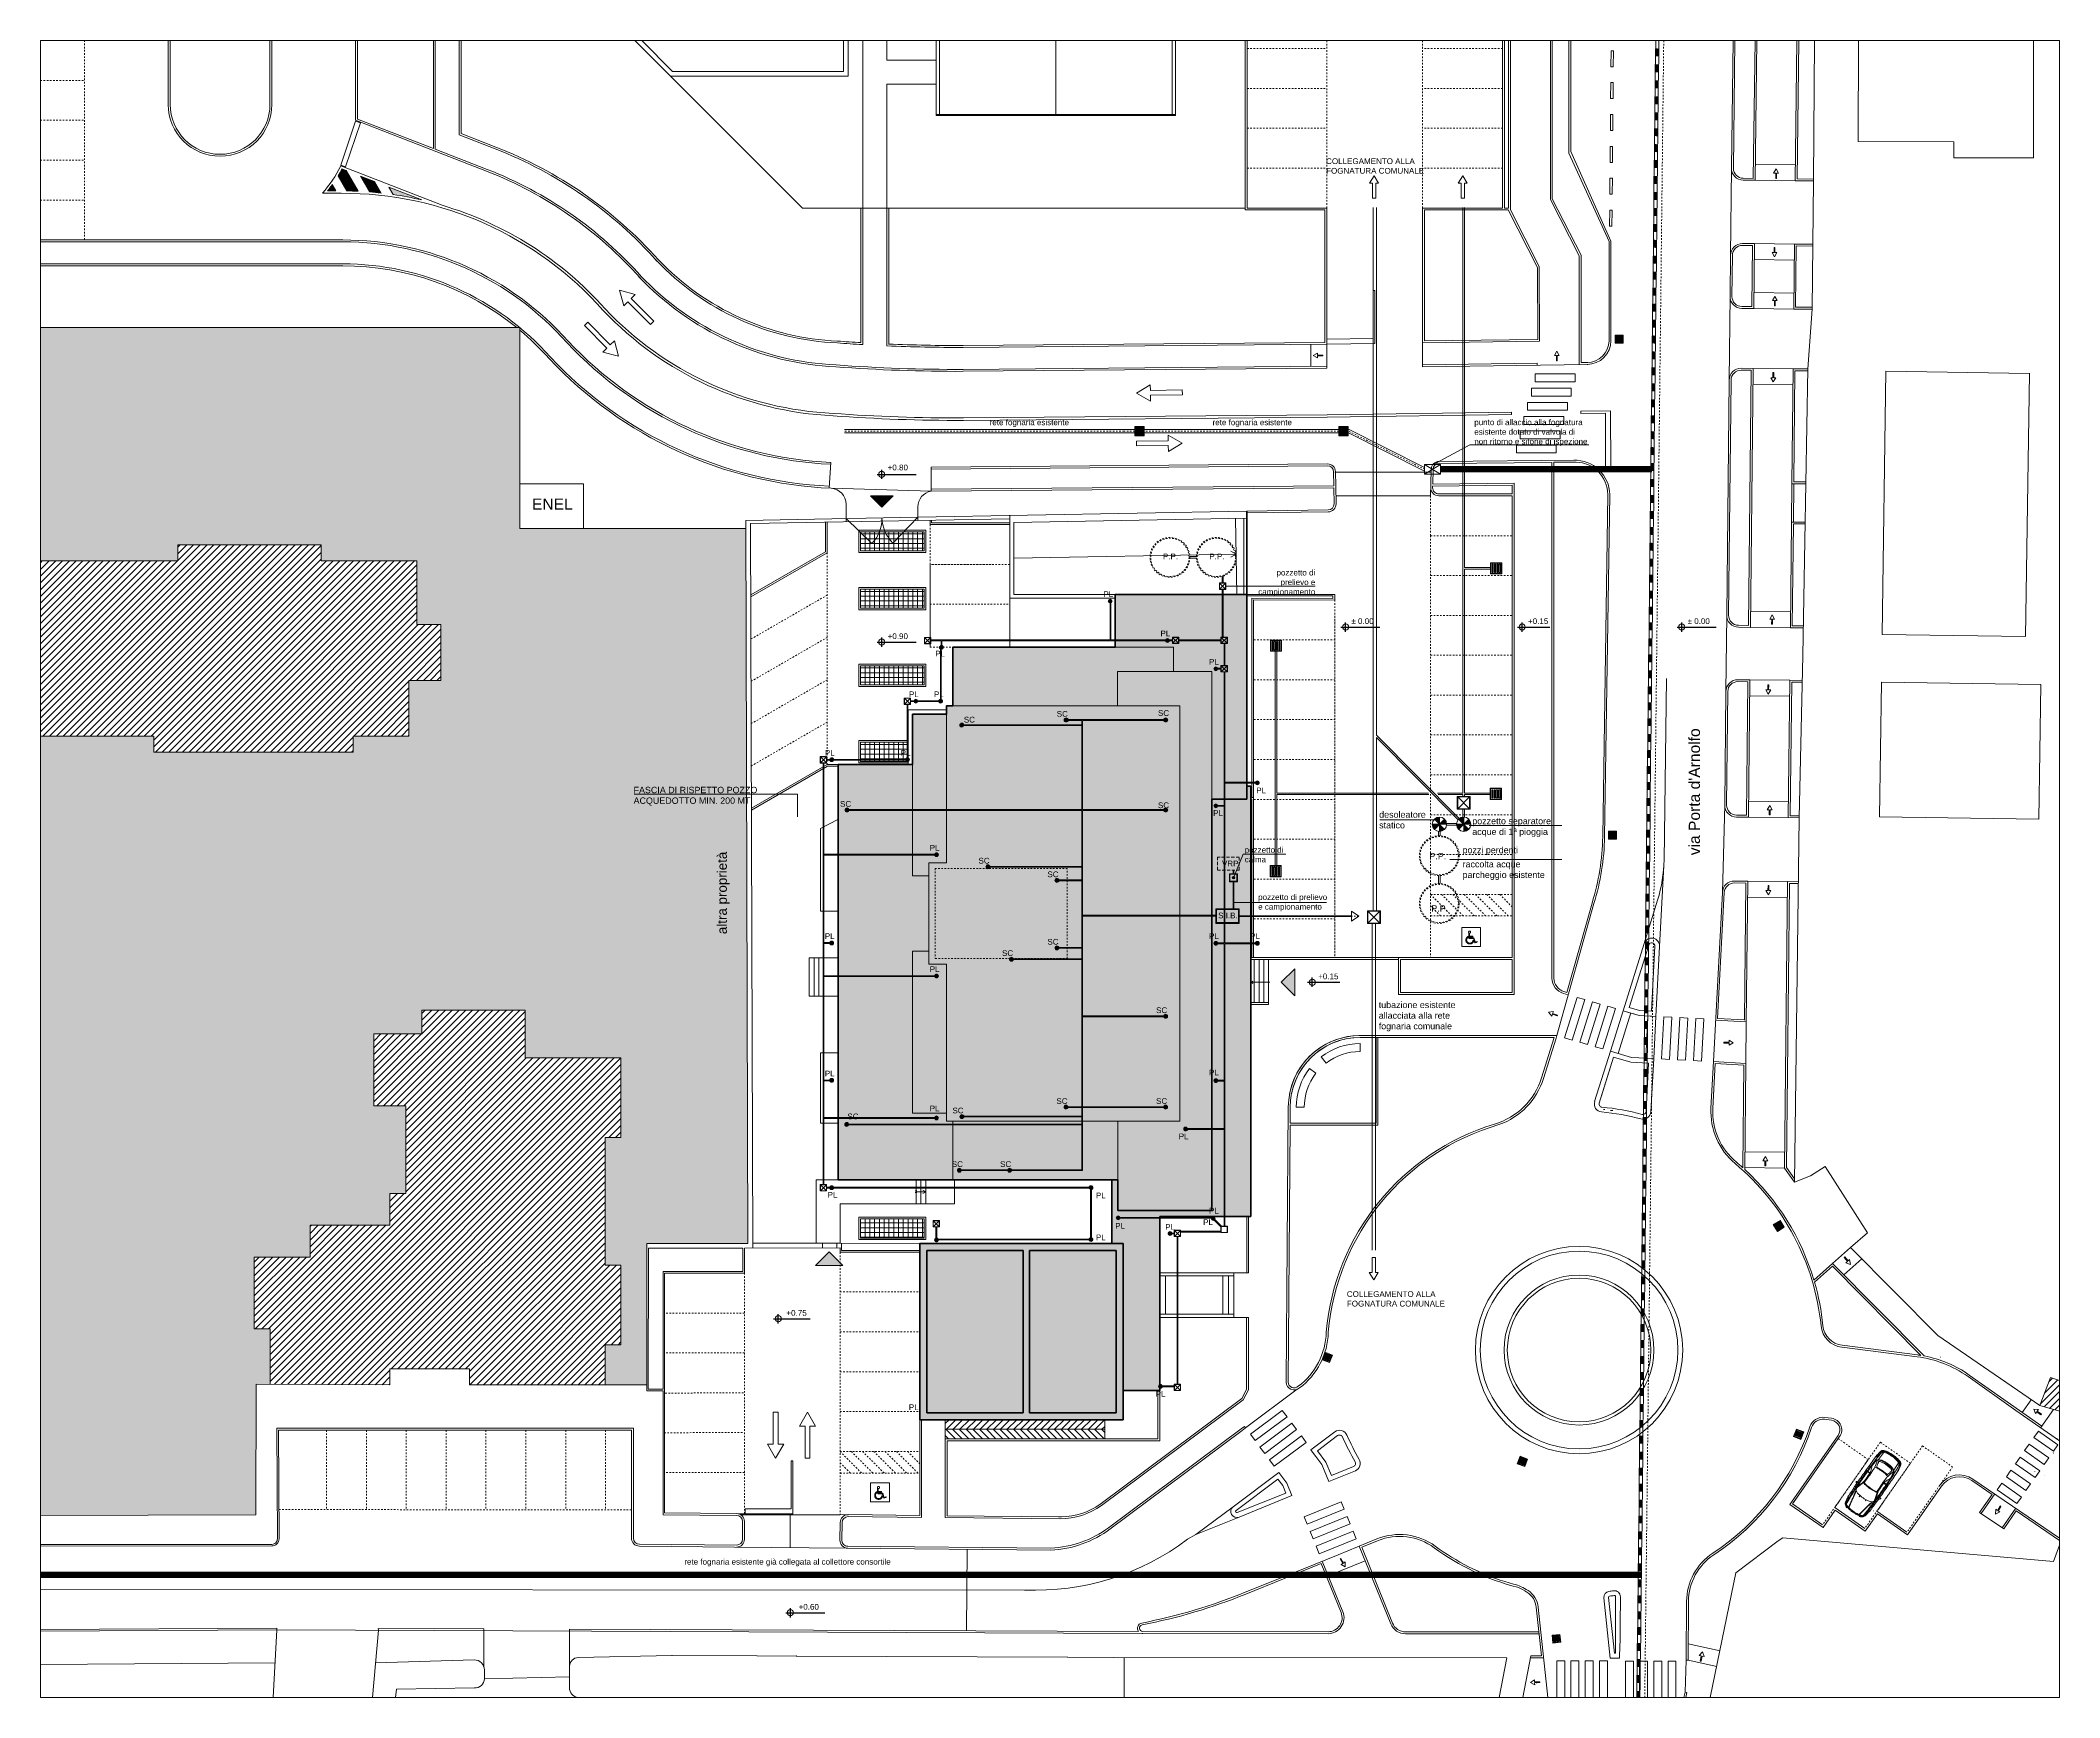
# Model space of a CAD drawing. Header units: millimetres. Extents: x -19 to 261, y -91 to 25.
# Drawn here: x 33.8 to 160.4, y -91.3 to 12.7 of the extents above; entities that cross this region are included whole.
import ezdxf

# ---------------------------------------------------------------- set-up
doc = ezdxf.new("R2010")
doc.units = ezdxf.units.MM
for name, pattern in [('ACAD_ISO14W100_S12', [0.06, 0, -0.03, 0, -0.03]), ('ALL_S14', [0.08, 0, -0.08]), ('LINEA-LINEETTE2_S13', [0.1, 0, -0.1]), ('NASCOSTA2_S15', [0.5, 0, -0.1, 0, -0.1, 0, -0.1, 0, -0.1, 0, -0.1]), ('NASCOSTA2_S2', [0.3, 0.2, -0.1])]:
    doc.linetypes.add(name, pattern=pattern)
for name, color, linetype, lineweight, true_color in [('XR$4$Generale01', 7, 'Continuous', 5, 0x000000), ('XR$4$Pareti', 7, 'Continuous', 30, 0x000000), ('XR$4$Scale', 7, 'Continuous', 18, 0x000000), ('XR$4$STANDARD_1', 7, 'Continuous', 18, 0x000000), ('XR$4$Testo generale', 7, 'Continuous', 18, 0x000000)]:
    doc.layers.add(name, color=color, linetype=linetype, lineweight=lineweight, true_color=true_color)
doc.styles.add('ARIAL', font='arial.ttf')
pattern_1 = [(45, (0, 0), (-0.424264, 0.424264), []), (45, (-0.21213, 0.21213), (-0.424264, 0.424264), [])]
pattern_2 = [(0, (0, 0), (0, 0.3), []), (90, (0, 0), (-0.3, 2e-17), [])]

# ---------------------------------------------------------------- blocks, each defined once
blk = doc.blocks.new('COMPLEXOBJECT_11')
at = {"layer": 'XR$4$STANDARD_1', "lineweight": 18, "true_color": 0xff0000}
blk.add_hatch(color=1, dxfattribs=at).paths.add_polyline_path([(115.81, -11.55), (115.21, -11.55), (115.21, -12.15), (115.81, -12.15)], flags=0)
at = {"layer": 'XR$4$STANDARD_1', "color": 18, "lineweight": 18, "true_color": 0x000000}
for p, q in [((115.21, -11.55), (115.81, -11.55)), ((115.21, -12.15), (115.21, -11.55)), ((115.21, -11.55), (115.81, -12.15)), ((115.21, -12.15), (115.81, -11.55)), ((115.81, -12.15), (115.21, -12.15)), ((115.81, -11.55), (115.81, -12.15))]:
    blk.add_line(p, q, dxfattribs=at)
blk = doc.blocks.new('COMPLEXOBJECT_12')
at = {"layer": 'XR$4$STANDARD_1', "lineweight": 18, "true_color": 0xff0000}
blk.add_hatch(color=1, dxfattribs=at).paths.add_polyline_path([(103.01, -11.55), (102.41, -11.55), (102.41, -12.15), (103.01, -12.15)], flags=0)
at = {"layer": 'XR$4$STANDARD_1', "color": 18, "lineweight": 18, "true_color": 0x000000}
for p, q in [((102.41, -11.55), (103.01, -11.55)), ((102.41, -12.15), (102.41, -11.55)), ((102.41, -11.55), (103.01, -12.15)), ((102.41, -12.15), (103.01, -11.55)), ((103.01, -12.15), (102.41, -12.15)), ((103.01, -11.55), (103.01, -12.15))]:
    blk.add_line(p, q, dxfattribs=at)
blk = doc.blocks.new('ELEMENTO_RETINO_24')
at = {"layer": 'XR$4$STANDARD_1', "lineweight": 18, "true_color": 0x579100}
for points in [[(34.17, -83.37), (34.17, -83.77), (33.78, -83.77), (33.78, -83.37)], [(35.17, -83.37), (35.17, -83.77), (34.17, -83.77), (34.17, -83.37)], [(36.17, -83.37), (36.17, -83.77), (35.17, -83.77), (35.17, -83.37)], [(37.17, -83.37), (37.17, -83.77), (36.17, -83.77), (36.17, -83.37)], [(38.17, -83.37), (38.17, -83.77), (37.17, -83.77), (37.17, -83.37)], [(39.17, -83.37), (39.17, -83.77), (38.17, -83.77), (38.17, -83.37)], [(40.17, -83.37), (40.17, -83.77), (39.17, -83.77), (39.17, -83.37)], [(41.17, -83.37), (41.17, -83.77), (40.17, -83.77), (40.17, -83.37)], [(42.17, -83.37), (42.17, -83.77), (41.17, -83.77), (41.17, -83.37)], [(43.17, -83.37), (43.17, -83.77), (42.17, -83.77), (42.17, -83.37)], [(44.17, -83.37), (44.17, -83.77), (43.17, -83.77), (43.17, -83.37)], [(45.17, -83.37), (45.17, -83.77), (44.17, -83.77), (44.17, -83.37)], [(46.17, -83.37), (46.17, -83.77), (45.17, -83.77), (45.17, -83.37)], [(47.17, -83.37), (47.17, -83.77), (46.17, -83.77), (46.17, -83.37)], [(48.17, -83.37), (48.17, -83.77), (47.17, -83.77), (47.17, -83.37)], [(49.17, -83.37), (49.17, -83.77), (48.17, -83.77), (48.17, -83.37)], [(50.17, -83.37), (50.17, -83.77), (49.17, -83.77), (49.17, -83.37)], [(51.17, -83.37), (51.17, -83.77), (50.17, -83.77), (50.17, -83.37)], [(52.17, -83.37), (52.17, -83.77), (51.17, -83.77), (51.17, -83.37)], [(53.17, -83.37), (53.17, -83.77), (52.17, -83.77), (52.17, -83.37)], [(54.17, -83.37), (54.17, -83.77), (53.17, -83.77), (53.17, -83.37)], [(55.17, -83.37), (55.17, -83.77), (54.17, -83.77), (54.17, -83.37)], [(56.17, -83.37), (56.17, -83.77), (55.17, -83.77), (55.17, -83.37)], [(57.17, -83.37), (57.17, -83.77), (56.17, -83.77), (56.17, -83.37)], [(58.17, -83.37), (58.17, -83.77), (57.17, -83.77), (57.17, -83.37)], [(59.17, -83.37), (59.17, -83.77), (58.17, -83.77), (58.17, -83.37)], [(60.17, -83.37), (60.17, -83.77), (59.17, -83.77), (59.17, -83.37)], [(61.17, -83.37), (61.17, -83.77), (60.17, -83.77), (60.17, -83.37)], [(62.17, -83.37), (62.17, -83.77), (61.17, -83.77), (61.17, -83.37)], [(63.17, -83.37), (63.17, -83.77), (62.17, -83.77), (62.17, -83.37)], [(64.17, -83.37), (64.17, -83.77), (63.17, -83.77), (63.17, -83.37)], [(65.17, -83.37), (65.17, -83.77), (64.17, -83.77), (64.17, -83.37)], [(66.17, -83.37), (66.17, -83.77), (65.17, -83.77), (65.17, -83.37)], [(67.17, -83.37), (67.17, -83.77), (66.17, -83.77), (66.17, -83.37)], [(68.17, -83.37), (68.17, -83.77), (67.17, -83.77), (67.17, -83.37)], [(69.17, -83.37), (69.17, -83.77), (68.17, -83.77), (68.17, -83.37)], [(70.17, -83.37), (70.17, -83.77), (69.17, -83.77), (69.17, -83.37)], [(71.17, -83.37), (71.17, -83.77), (70.17, -83.77), (70.17, -83.37)], [(72.17, -83.37), (72.17, -83.77), (71.17, -83.77), (71.17, -83.37)], [(73.17, -83.37), (73.17, -83.77), (72.17, -83.77), (72.17, -83.37)], [(74.17, -83.37), (74.17, -83.77), (73.17, -83.77), (73.17, -83.37)], [(75.17, -83.37), (75.17, -83.77), (74.17, -83.77), (74.17, -83.37)], [(76.17, -83.37), (76.17, -83.77), (75.17, -83.77), (75.17, -83.37)], [(77.17, -83.37), (77.17, -83.77), (76.17, -83.77), (76.17, -83.37)], [(78.17, -83.37), (78.17, -83.77), (77.17, -83.77), (77.17, -83.37)], [(79.17, -83.37), (79.17, -83.77), (78.17, -83.77), (78.17, -83.37)], [(80.17, -83.37), (80.17, -83.77), (79.17, -83.77), (79.17, -83.37)], [(81.17, -83.37), (81.17, -83.77), (80.17, -83.77), (80.17, -83.37)], [(82.17, -83.37), (82.17, -83.77), (81.17, -83.77), (81.17, -83.37)], [(83.17, -83.37), (83.17, -83.77), (82.17, -83.77), (82.17, -83.37)], [(84.17, -83.37), (84.17, -83.77), (83.17, -83.77), (83.17, -83.37)], [(85.17, -83.37), (85.17, -83.77), (84.17, -83.77), (84.17, -83.37)], [(86.17, -83.37), (86.17, -83.77), (85.17, -83.77), (85.17, -83.37)], [(87.17, -83.37), (87.17, -83.77), (86.17, -83.77), (86.17, -83.37)], [(88.17, -83.37), (88.17, -83.77), (87.17, -83.77), (87.17, -83.37)], [(89.17, -83.37), (89.17, -83.77), (88.17, -83.77), (88.17, -83.37)], [(90.17, -83.37), (90.17, -83.77), (89.17, -83.77), (89.17, -83.37)], [(91.17, -83.37), (91.17, -83.77), (90.17, -83.77), (90.17, -83.37)], [(92.17, -83.37), (92.17, -83.77), (91.17, -83.77), (91.17, -83.37)], [(93.17, -83.37), (93.17, -83.77), (92.17, -83.77), (92.17, -83.37)], [(94.17, -83.37), (94.17, -83.77), (93.17, -83.77), (93.17, -83.37)], [(95.17, -83.37), (95.17, -83.77), (94.17, -83.77), (94.17, -83.37)], [(96.17, -83.37), (96.17, -83.77), (95.17, -83.77), (95.17, -83.37)], [(97.17, -83.37), (97.17, -83.77), (96.17, -83.77), (96.17, -83.37)], [(98.17, -83.37), (98.17, -83.77), (97.17, -83.77), (97.17, -83.37)], [(99.17, -83.37), (99.17, -83.77), (98.17, -83.77), (98.17, -83.37)], [(100.17, -83.37), (100.17, -83.77), (99.17, -83.77), (99.17, -83.37)], [(101.17, -83.37), (101.17, -83.77), (100.17, -83.77), (100.17, -83.37)], [(102.17, -83.37), (102.17, -83.77), (101.17, -83.77), (101.17, -83.37)], [(103.17, -83.37), (103.17, -83.77), (102.17, -83.77), (102.17, -83.37)], [(104.17, -83.37), (104.17, -83.77), (103.17, -83.77), (103.17, -83.37)], [(105.17, -83.37), (105.17, -83.77), (104.17, -83.77), (104.17, -83.37)], [(106.17, -83.37), (106.17, -83.77), (105.17, -83.77), (105.17, -83.37)], [(107.17, -83.37), (107.17, -83.77), (106.17, -83.77), (106.17, -83.37)], [(108.17, -83.37), (108.17, -83.77), (107.17, -83.77), (107.17, -83.37)], [(109.17, -83.37), (109.17, -83.77), (108.17, -83.77), (108.17, -83.37)], [(110.17, -83.37), (110.17, -83.77), (109.17, -83.77), (109.17, -83.37)], [(111.17, -83.37), (111.17, -83.77), (110.17, -83.77), (110.17, -83.37)], [(112.17, -83.37), (112.17, -83.77), (111.17, -83.77), (111.17, -83.37)], [(113.17, -83.37), (113.17, -83.77), (112.17, -83.77), (112.17, -83.37)], [(114.17, -83.37), (114.17, -83.77), (113.17, -83.77), (113.17, -83.37)], [(115.17, -83.37), (115.17, -83.77), (114.17, -83.77), (114.17, -83.37)], [(116.17, -83.37), (116.17, -83.77), (115.17, -83.77), (115.17, -83.37)], [(117.17, -83.37), (117.17, -83.77), (116.17, -83.77), (116.17, -83.37)], [(118.17, -83.37), (118.17, -83.77), (117.17, -83.77), (117.17, -83.37)], [(119.17, -83.37), (119.17, -83.77), (118.17, -83.77), (118.17, -83.37)], [(120.17, -83.37), (120.17, -83.77), (119.17, -83.77), (119.17, -83.37)], [(121.17, -83.37), (121.17, -83.77), (120.17, -83.77), (120.17, -83.37)], [(122.17, -83.37), (122.17, -83.77), (121.17, -83.77), (121.17, -83.37)], [(123.17, -83.37), (123.17, -83.77), (122.17, -83.77), (122.17, -83.37)], [(124.17, -83.37), (124.17, -83.77), (123.17, -83.77), (123.17, -83.37)], [(125.17, -83.37), (125.17, -83.77), (124.17, -83.77), (124.17, -83.37)], [(126.17, -83.37), (126.17, -83.77), (125.17, -83.77), (125.17, -83.37)], [(127.17, -83.37), (127.17, -83.77), (126.17, -83.77), (126.17, -83.37)], [(128.17, -83.37), (128.17, -83.77), (127.17, -83.77), (127.17, -83.37)], [(129.17, -83.37), (129.17, -83.77), (128.17, -83.77), (128.17, -83.37)], [(130.17, -83.37), (130.17, -83.77), (129.17, -83.77), (129.17, -83.37)], [(131.17, -83.37), (131.17, -83.77), (130.17, -83.77), (130.17, -83.37)], [(132.17, -83.37), (132.17, -83.77), (131.17, -83.77), (131.17, -83.37)], [(133.17, -83.37), (133.17, -83.77), (132.17, -83.77), (132.17, -83.37)], [(134.17, -83.37), (134.17, -83.57), (134.17, -83.77), (133.17, -83.77), (133.17, -83.37)]]:
    blk.add_hatch(color=74, dxfattribs=at).paths.add_polyline_path(points, flags=0)
at = {"layer": 'XR$4$STANDARD_1', "color": 18, "linetype": 'NASCOSTA2_S15', "lineweight": 18, "true_color": 0x000000}
for p, q in [((34.17, -83.57), (33.78, -83.57)), ((134.17, -83.57), (33.78, -83.57)), ((35.17, -83.57), (34.17, -83.57)), ((36.17, -83.57), (35.17, -83.57)), ((37.17, -83.57), (36.17, -83.57)), ((38.17, -83.57), (37.17, -83.57)), ((39.17, -83.57), (38.17, -83.57)), ((40.17, -83.57), (39.17, -83.57)), ((41.17, -83.57), (40.17, -83.57)), ((42.17, -83.57), (41.17, -83.57)), ((43.17, -83.57), (42.17, -83.57)), ((44.17, -83.57), (43.17, -83.57)), ((45.17, -83.57), (44.17, -83.57)), ((46.17, -83.57), (45.17, -83.57)), ((47.17, -83.57), (46.17, -83.57)), ((48.17, -83.57), (47.17, -83.57)), ((49.17, -83.57), (48.17, -83.57)), ((50.17, -83.57), (49.17, -83.57)), ((51.17, -83.57), (50.17, -83.57)), ((52.17, -83.57), (51.17, -83.57)), ((53.17, -83.57), (52.17, -83.57)), ((54.17, -83.57), (53.17, -83.57)), ((55.17, -83.57), (54.17, -83.57)), ((56.17, -83.57), (55.17, -83.57)), ((57.17, -83.57), (56.17, -83.57)), ((58.17, -83.57), (57.17, -83.57)), ((59.17, -83.57), (58.17, -83.57)), ((60.17, -83.57), (59.17, -83.57)), ((61.17, -83.57), (60.17, -83.57)), ((62.17, -83.57), (61.17, -83.57)), ((63.17, -83.57), (62.17, -83.57)), ((64.17, -83.57), (63.17, -83.57)), ((65.17, -83.57), (64.17, -83.57)), ((66.17, -83.57), (65.17, -83.57)), ((67.17, -83.57), (66.17, -83.57)), ((68.17, -83.57), (67.17, -83.57)), ((69.17, -83.57), (68.17, -83.57)), ((70.17, -83.57), (69.17, -83.57)), ((71.17, -83.57), (70.17, -83.57)), ((72.17, -83.57), (71.17, -83.57)), ((73.17, -83.57), (72.17, -83.57)), ((74.17, -83.57), (73.17, -83.57)), ((75.17, -83.57), (74.17, -83.57)), ((76.17, -83.57), (75.17, -83.57)), ((77.17, -83.57), (76.17, -83.57)), ((78.17, -83.57), (77.17, -83.57)), ((79.17, -83.57), (78.17, -83.57)), ((80.17, -83.57), (79.17, -83.57)), ((81.17, -83.57), (80.17, -83.57)), ((82.17, -83.57), (81.17, -83.57)), ((83.17, -83.57), (82.17, -83.57)), ((84.17, -83.57), (83.17, -83.57)), ((85.17, -83.57), (84.17, -83.57)), ((86.17, -83.57), (85.17, -83.57)), ((87.17, -83.57), (86.17, -83.57)), ((88.17, -83.57), (87.17, -83.57)), ((89.17, -83.57), (88.17, -83.57)), ((90.17, -83.57), (89.17, -83.57)), ((91.17, -83.57), (90.17, -83.57)), ((92.17, -83.57), (91.17, -83.57)), ((93.17, -83.57), (92.17, -83.57)), ((94.17, -83.57), (93.17, -83.57)), ((95.17, -83.57), (94.17, -83.57)), ((96.17, -83.57), (95.17, -83.57)), ((97.17, -83.57), (96.17, -83.57)), ((98.17, -83.57), (97.17, -83.57)), ((99.17, -83.57), (98.17, -83.57)), ((100.17, -83.57), (99.17, -83.57)), ((101.17, -83.57), (100.17, -83.57)), ((102.17, -83.57), (101.17, -83.57)), ((103.17, -83.57), (102.17, -83.57)), ((104.17, -83.57), (103.17, -83.57)), ((105.17, -83.57), (104.17, -83.57)), ((106.17, -83.57), (105.17, -83.57)), ((107.17, -83.57), (106.17, -83.57)), ((108.17, -83.57), (107.17, -83.57)), ((109.17, -83.57), (108.17, -83.57)), ((110.17, -83.57), (109.17, -83.57)), ((111.17, -83.57), (110.17, -83.57)), ((112.17, -83.57), (111.17, -83.57)), ((113.17, -83.57), (112.17, -83.57)), ((114.17, -83.57), (113.17, -83.57)), ((115.17, -83.57), (114.17, -83.57)), ((116.17, -83.57), (115.17, -83.57)), ((117.17, -83.57), (116.17, -83.57)), ((118.17, -83.57), (117.17, -83.57)), ((119.17, -83.57), (118.17, -83.57)), ((120.17, -83.57), (119.17, -83.57)), ((121.17, -83.57), (120.17, -83.57)), ((122.17, -83.57), (121.17, -83.57)), ((123.17, -83.57), (122.17, -83.57)), ((124.17, -83.57), (123.17, -83.57)), ((125.17, -83.57), (124.17, -83.57)), ((126.17, -83.57), (125.17, -83.57)), ((127.17, -83.57), (126.17, -83.57)), ((128.17, -83.57), (127.17, -83.57)), ((129.17, -83.57), (128.17, -83.57)), ((130.17, -83.57), (129.17, -83.57)), ((131.17, -83.57), (130.17, -83.57)), ((132.17, -83.57), (131.17, -83.57)), ((133.17, -83.57), (132.17, -83.57))]:
    blk.add_line(p, q, dxfattribs=at)
blk.add_lwpolyline([(134.17, -83.57), (133.17, -83.57)], dxfattribs=at)
blk = doc.blocks.new('ELEMENTO_RETINO_25')
at = {"layer": 'XR$4$STANDARD_1', "lineweight": 5, "true_color": 0xff0000}
for points in [[(135.08, 11.65), (135.08, 12.15), (135.28, 12.14), (135.28, 11.64)], [(135.05, 9.65), (135.06, 10.15), (135.26, 10.14), (135.25, 9.64)], [(135.06, 10.65), (135.07, 11.15), (135.27, 11.14), (135.26, 10.64)], [(135.04, 8.65), (135.05, 9.15), (135.25, 9.14), (135.24, 8.64)], [(135.03, 7.65), (135.04, 8.15), (135.24, 8.14), (135.23, 7.64)], [(135.02, 6.65), (135.02, 7.15), (135.22, 7.14), (135.22, 6.64)], [(135, 4.65), (135, 5.15), (135.2, 5.14), (135.2, 4.64)], [(135.01, 5.65), (135.01, 6.15), (135.21, 6.14), (135.21, 5.64)], [(134.98, 3.65), (134.99, 4.15), (135.19, 4.14), (135.18, 3.64)], [(134.97, 2.65), (134.98, 3.15), (135.18, 3.14), (135.17, 2.64)], [(134.96, 1.65), (134.97, 2.15), (135.17, 2.14), (135.16, 1.64)], [(134.94, -0.35), (134.94, 0.15), (135.14, 0.14), (135.14, -0.36)], [(134.95, 0.65), (134.96, 1.15), (135.16, 1.14), (135.15, 0.64)], [(134.93, -1.35), (134.93, -0.85), (135.13, -0.86), (135.13, -1.36)], [(134.92, -2.35), (134.92, -1.85), (135.12, -1.86), (135.12, -2.36)], [(134.9, -3.35), (134.91, -2.85), (135.11, -2.86), (135.1, -3.36)], [(134.88, -5.35), (134.89, -4.85), (135.09, -4.86), (135.08, -5.36)], [(134.89, -4.35), (134.9, -3.85), (135.1, -3.86), (135.09, -4.36)], [(134.87, -6.35), (134.88, -5.85), (135.08, -5.86), (135.07, -6.36)], [(134.86, -7.35), (134.86, -6.85), (135.06, -6.86), (135.06, -7.36)], [(134.84, -9.35), (134.84, -8.85), (135.04, -8.86), (135.04, -9.36)], [(134.85, -8.35), (134.85, -7.85), (135.05, -7.86), (135.05, -8.36)], [(134.82, -10.35), (134.83, -9.85), (135.03, -9.86), (135.02, -10.36)], [(134.81, -11.35), (134.82, -10.85), (135.02, -10.86), (135.01, -11.36)], [(134.8, -12.35), (134.81, -11.85), (135.01, -11.86), (135, -12.36)], [(134.78, -14.35), (134.78, -13.85), (134.98, -13.86), (134.98, -14.36)], [(134.79, -13.35), (134.8, -12.85), (135, -12.86), (134.99, -13.36)], [(134.77, -15.35), (134.77, -14.85), (134.97, -14.86), (134.97, -15.36)], [(134.76, -16.35), (134.76, -15.85), (134.96, -15.86), (134.96, -16.36)], [(134.75, -17.35), (134.75, -16.85), (134.95, -16.86), (134.95, -17.36)], [(134.72, -19.35), (134.73, -18.85), (134.93, -18.86), (134.92, -19.36)], [(134.73, -18.35), (134.74, -17.85), (134.94, -17.86), (134.93, -18.36)], [(134.71, -20.35), (134.72, -19.85), (134.92, -19.86), (134.91, -20.35)], [(134.7, -21.35), (134.71, -20.85), (134.91, -20.85), (134.9, -21.35)], [(134.69, -22.35), (134.69, -21.85), (134.89, -21.85), (134.89, -22.35)], [(134.67, -24.35), (134.67, -23.85), (134.87, -23.85), (134.87, -24.35)], [(134.68, -23.35), (134.68, -22.85), (134.88, -22.85), (134.88, -23.35)], [(134.65, -25.35), (134.66, -24.85), (134.86, -24.85), (134.85, -25.35)], [(134.64, -26.35), (134.65, -25.85), (134.85, -25.85), (134.84, -26.35)], [(134.62, -28.35), (134.63, -27.85), (134.83, -27.85), (134.82, -28.35)], [(134.63, -27.35), (134.64, -26.85), (134.84, -26.85), (134.83, -27.35)], [(134.61, -29.35), (134.61, -28.85), (134.81, -28.85), (134.81, -29.35)], [(134.6, -30.35), (134.6, -29.85), (134.8, -29.85), (134.8, -30.35)], [(134.59, -31.35), (134.59, -30.85), (134.79, -30.85), (134.79, -31.35)], [(134.56, -33.35), (134.57, -32.85), (134.77, -32.85), (134.76, -33.35)], [(134.57, -32.35), (134.58, -31.85), (134.78, -31.85), (134.77, -32.35)], [(134.55, -34.35), (134.56, -33.85), (134.76, -33.85), (134.75, -34.35)], [(134.54, -35.35), (134.55, -34.85), (134.75, -34.85), (134.74, -35.35)], [(134.53, -36.35), (134.53, -35.85), (134.73, -35.85), (134.73, -36.35)], [(134.51, -38.35), (134.51, -37.85), (134.71, -37.85), (134.71, -38.35)], [(134.52, -37.35), (134.52, -36.85), (134.72, -36.85), (134.72, -37.35)], [(134.49, -39.35), (134.5, -38.85), (134.7, -38.85), (134.69, -39.35)], [(134.48, -40.35), (134.49, -39.85), (134.69, -39.85), (134.68, -40.35)], [(134.47, -41.35), (134.48, -40.85), (134.68, -40.85), (134.67, -41.35)], [(134.45, -43.35), (134.45, -42.85), (134.65, -42.85), (134.65, -43.35)], [(134.46, -42.35), (134.47, -41.85), (134.67, -41.85), (134.66, -42.35)], [(134.44, -44.35), (134.44, -43.85), (134.64, -43.85), (134.64, -44.35)], [(134.43, -45.35), (134.43, -44.85), (134.63, -44.85), (134.63, -45.35)], [(134.4, -47.35), (134.41, -46.85), (134.61, -46.85), (134.6, -47.35)], [(134.41, -46.35), (134.42, -45.85), (134.62, -45.85), (134.61, -46.35)], [(134.39, -48.35), (134.4, -47.85), (134.6, -47.85), (134.59, -48.35)], [(134.38, -49.35), (134.39, -48.85), (134.59, -48.85), (134.58, -49.35)], [(134.37, -50.35), (134.37, -49.85), (134.57, -49.85), (134.57, -50.35)], [(134.35, -52.35), (134.35, -51.85), (134.55, -51.85), (134.55, -52.35)], [(134.36, -51.35), (134.36, -50.85), (134.56, -50.85), (134.56, -51.35)], [(134.33, -53.35), (134.34, -52.85), (134.54, -52.85), (134.53, -53.35)], [(134.32, -54.35), (134.33, -53.85), (134.53, -53.85), (134.52, -54.35)], [(134.31, -55.35), (134.32, -54.85), (134.52, -54.85), (134.51, -55.35)], [(134.29, -57.35), (134.29, -56.85), (134.49, -56.85), (134.49, -57.35)], [(134.3, -56.35), (134.31, -55.85), (134.51, -55.85), (134.5, -56.35)], [(134.28, -58.35), (134.28, -57.85), (134.48, -57.85), (134.48, -58.35)], [(134.27, -59.35), (134.27, -58.85), (134.47, -58.85), (134.47, -59.35)], [(134.25, -60.35), (134.26, -59.85), (134.46, -59.85), (134.45, -60.35)], [(134.23, -62.35), (134.24, -61.85), (134.44, -61.85), (134.43, -62.35)], [(134.24, -61.35), (134.25, -60.85), (134.45, -60.85), (134.44, -61.35)], [(134.22, -63.35), (134.23, -62.85), (134.43, -62.85), (134.42, -63.35)], [(134.21, -64.35), (134.21, -63.85), (134.41, -63.85), (134.41, -64.35)], [(134.19, -66.35), (134.19, -65.85), (134.39, -65.85), (134.39, -66.35)], [(134.2, -65.35), (134.2, -64.85), (134.4, -64.85), (134.4, -65.35)], [(134.17, -67.35), (134.18, -66.85), (134.38, -66.85), (134.37, -67.35)], [(134.16, -68.35), (134.17, -67.85), (134.37, -67.85), (134.36, -68.35)], [(134.15, -69.35), (134.16, -68.85), (134.36, -68.85), (134.35, -69.35)], [(134.13, -71.35), (134.13, -70.85), (134.33, -70.85), (134.33, -71.35)], [(134.14, -70.35), (134.15, -69.85), (134.35, -69.85), (134.34, -70.35)], [(134.12, -72.35), (134.12, -71.85), (134.32, -71.85), (134.32, -72.35)], [(134.11, -73.35), (134.11, -72.85), (134.31, -72.85), (134.31, -73.35)], [(134.09, -74.35), (134.1, -73.85), (134.3, -73.85), (134.29, -74.35)], [(134.07, -76.35), (134.08, -75.85), (134.28, -75.85), (134.27, -76.35)], [(134.08, -75.35), (134.09, -74.85), (134.29, -74.85), (134.28, -75.35)], [(134.06, -77.35), (134.07, -76.85), (134.27, -76.85), (134.26, -77.35)], [(134.05, -78.35), (134.05, -77.85), (134.25, -77.85), (134.25, -78.35)], [(134.04, -79.35), (134.04, -78.85), (134.24, -78.85), (134.24, -79.35)], [(134.01, -81.35), (134.02, -80.85), (134.22, -80.85), (134.21, -81.35)], [(134.03, -80.35), (134.03, -79.85), (134.23, -79.85), (134.23, -80.35)], [(134, -82.35), (134.01, -81.85), (134.21, -81.85), (134.2, -82.35)], [(133.99, -83.35), (134, -82.85), (134.2, -82.85), (134.19, -83.35)], [(133.98, -84.35), (133.99, -83.85), (134.19, -83.85), (134.18, -84.35)], [(133.96, -86.35), (133.96, -85.85), (134.16, -85.85), (134.16, -86.35)], [(133.97, -85.35), (133.97, -84.85), (134.17, -84.85), (134.17, -85.35)], [(133.95, -87.35), (133.95, -86.85), (134.15, -86.85), (134.15, -87.35)], [(133.93, -88.35), (133.94, -87.85), (134.14, -87.85), (134.13, -88.35)], [(133.91, -90.35), (133.92, -89.85), (134.12, -89.85), (134.11, -90.35)], [(133.92, -89.35), (133.93, -88.85), (134.13, -88.85), (134.12, -89.35)], [(133.9, -91.26), (133.91, -90.85), (134.11, -90.85), (134.1, -91.27)]]:
    blk.add_hatch(color=1, dxfattribs=at).paths.add_polyline_path(points, flags=0)
at = {"layer": 'XR$4$STANDARD_1', "color": 18, "linetype": 'NASCOSTA2_S15', "lineweight": 5, "true_color": 0x000000}
blk.add_line((135.59, 12.64), (134.4, -91.27), dxfattribs=at)
at = {"layer": 'XR$4$STANDARD_1', "color": 18, "lineweight": 5, "true_color": 0x000000}
for p, q in [((135.06, 10.65), (135.08, 11.65)), ((135.28, 11.64), (135.26, 10.64)), ((135.29, 12.64), (135.28, 11.64)), ((135.05, 9.65), (135.06, 10.65)), ((135.26, 10.64), (135.25, 9.64)), ((135.04, 8.65), (135.05, 9.65)), ((135.25, 9.64), (135.24, 8.64)), ((135.02, 6.65), (135.03, 7.65)), ((135.03, 7.65), (135.04, 8.65)), ((135.23, 7.64), (135.22, 6.64)), ((135.24, 8.64), (135.23, 7.64)), ((135.01, 5.65), (135.02, 6.65)), ((135.22, 6.64), (135.21, 5.64)), ((135, 4.65), (135.01, 5.65)), ((135.21, 5.64), (135.2, 4.64)), ((134.98, 3.65), (135, 4.65)), ((135.2, 4.64), (135.18, 3.64)), ((134.96, 1.65), (134.97, 2.65)), ((134.97, 2.65), (134.98, 3.65)), ((135.17, 2.64), (135.16, 1.64)), ((135.18, 3.64), (135.17, 2.64)), ((134.95, 0.65), (134.96, 1.65)), ((135.16, 1.64), (135.15, 0.64)), ((134.94, -0.35), (134.95, 0.65)), ((135.15, 0.64), (135.14, -0.36)), ((134.93, -1.35), (134.94, -0.35)), ((135.14, -0.36), (135.13, -1.36)), ((134.9, -3.35), (134.92, -2.35)), ((134.92, -2.35), (134.93, -1.35)), ((135.12, -2.36), (135.1, -3.36)), ((135.13, -1.36), (135.12, -2.36)), ((134.89, -4.35), (134.9, -3.35)), ((135.1, -3.36), (135.09, -4.36)), ((134.88, -5.35), (134.89, -4.35)), ((135.09, -4.36), (135.08, -5.36)), ((134.87, -6.35), (134.88, -5.35)), ((135.08, -5.36), (135.07, -6.36)), ((134.85, -8.35), (134.86, -7.35)), ((134.86, -7.35), (134.87, -6.35)), ((135.06, -7.36), (135.05, -8.36)), ((135.07, -6.36), (135.06, -7.36)), ((134.84, -9.35), (134.85, -8.35)), ((135.05, -8.36), (135.04, -9.36)), ((134.82, -10.35), (134.84, -9.35)), ((135.04, -9.36), (135.02, -10.36)), ((134.8, -12.35), (134.81, -11.35)), ((134.81, -11.35), (134.82, -10.35)), ((135.01, -11.36), (135, -12.36)), ((135.02, -10.36), (135.01, -11.36)), ((134.79, -13.35), (134.8, -12.35)), ((135, -12.36), (134.99, -13.36)), ((134.78, -14.35), (134.79, -13.35)), ((134.99, -13.36), (134.98, -14.36)), ((134.77, -15.35), (134.78, -14.35)), ((134.98, -14.36), (134.97, -15.36)), ((134.75, -17.35), (134.76, -16.35)), ((134.76, -16.35), (134.77, -15.35)), ((134.96, -16.36), (134.95, -17.36)), ((134.97, -15.36), (134.96, -16.36)), ((134.73, -18.35), (134.75, -17.35)), ((134.95, -17.36), (134.93, -18.36)), ((134.72, -19.35), (134.73, -18.35)), ((134.93, -18.36), (134.92, -19.36)), ((134.71, -20.35), (134.72, -19.35)), ((134.92, -19.36), (134.91, -20.35)), ((134.69, -22.35), (134.7, -21.35)), ((134.7, -21.35), (134.71, -20.35)), ((134.9, -21.35), (134.89, -22.35)), ((134.91, -20.35), (134.9, -21.35)), ((134.68, -23.35), (134.69, -22.35)), ((134.89, -22.35), (134.88, -23.35)), ((134.67, -24.35), (134.68, -23.35)), ((134.88, -23.35), (134.87, -24.35)), ((134.65, -25.35), (134.67, -24.35)), ((134.87, -24.35), (134.85, -25.35)), ((134.63, -27.35), (134.64, -26.35)), ((134.64, -26.35), (134.65, -25.35)), ((134.84, -26.35), (134.83, -27.35)), ((134.85, -25.35), (134.84, -26.35)), ((134.62, -28.35), (134.63, -27.35)), ((134.83, -27.35), (134.82, -28.35)), ((134.61, -29.35), (134.62, -28.35)), ((134.82, -28.35), (134.81, -29.35)), ((134.59, -31.35), (134.6, -30.35)), ((134.6, -30.35), (134.61, -29.35)), ((134.8, -30.35), (134.79, -31.35)), ((134.81, -29.35), (134.8, -30.35)), ((134.57, -32.35), (134.59, -31.35)), ((134.79, -31.35), (134.77, -32.35)), ((134.56, -33.35), (134.57, -32.35)), ((134.77, -32.35), (134.76, -33.35)), ((134.55, -34.35), (134.56, -33.35)), ((134.76, -33.35), (134.75, -34.35)), ((134.53, -36.35), (134.54, -35.35)), ((134.54, -35.35), (134.55, -34.35)), ((134.74, -35.35), (134.73, -36.35)), ((134.75, -34.35), (134.74, -35.35)), ((134.52, -37.35), (134.53, -36.35)), ((134.73, -36.35), (134.72, -37.35)), ((134.51, -38.35), (134.52, -37.35)), ((134.72, -37.35), (134.71, -38.35)), ((134.49, -39.35), (134.51, -38.35)), ((134.71, -38.35), (134.69, -39.35)), ((134.47, -41.35), (134.48, -40.35)), ((134.48, -40.35), (134.49, -39.35)), ((134.68, -40.35), (134.67, -41.35)), ((134.69, -39.35), (134.68, -40.35)), ((134.46, -42.35), (134.47, -41.35)), ((134.67, -41.35), (134.66, -42.35)), ((134.45, -43.35), (134.46, -42.35)), ((134.66, -42.35), (134.65, -43.35)), ((134.44, -44.35), (134.45, -43.35)), ((134.65, -43.35), (134.64, -44.35)), ((134.41, -46.35), (134.43, -45.35)), ((134.43, -45.35), (134.44, -44.35)), ((134.63, -45.35), (134.61, -46.35)), ((134.64, -44.35), (134.63, -45.35)), ((134.4, -47.35), (134.41, -46.35)), ((134.61, -46.35), (134.6, -47.35)), ((134.39, -48.35), (134.4, -47.35)), ((134.6, -47.35), (134.59, -48.35)), ((134.37, -50.35), (134.38, -49.35)), ((134.38, -49.35), (134.39, -48.35)), ((134.58, -49.35), (134.57, -50.35)), ((134.59, -48.35), (134.58, -49.35)), ((134.36, -51.35), (134.37, -50.35)), ((134.57, -50.35), (134.56, -51.35)), ((134.35, -52.35), (134.36, -51.35)), ((134.56, -51.35), (134.55, -52.35)), ((134.33, -53.35), (134.35, -52.35)), ((134.55, -52.35), (134.53, -53.35)), ((134.31, -55.35), (134.32, -54.35)), ((134.32, -54.35), (134.33, -53.35)), ((134.52, -54.35), (134.51, -55.35)), ((134.53, -53.35), (134.52, -54.35)), ((134.3, -56.35), (134.31, -55.35)), ((134.51, -55.35), (134.5, -56.35)), ((134.29, -57.35), (134.3, -56.35)), ((134.5, -56.35), (134.49, -57.35)), ((134.28, -58.35), (134.29, -57.35)), ((134.49, -57.35), (134.48, -58.35)), ((134.25, -60.35), (134.27, -59.35)), ((134.27, -59.35), (134.28, -58.35)), ((134.47, -59.35), (134.45, -60.35)), ((134.48, -58.35), (134.47, -59.35)), ((134.24, -61.35), (134.25, -60.35)), ((134.45, -60.35), (134.44, -61.35)), ((134.23, -62.35), (134.24, -61.35)), ((134.44, -61.35), (134.43, -62.35)), ((134.22, -63.35), (134.23, -62.35)), ((134.43, -62.35), (134.42, -63.35)), ((134.2, -65.35), (134.21, -64.35)), ((134.21, -64.35), (134.22, -63.35)), ((134.41, -64.35), (134.4, -65.35)), ((134.42, -63.35), (134.41, -64.35)), ((134.19, -66.35), (134.2, -65.35)), ((134.4, -65.35), (134.39, -66.35)), ((134.17, -67.35), (134.19, -66.35)), ((134.39, -66.35), (134.37, -67.35)), ((134.15, -69.35), (134.16, -68.35)), ((134.16, -68.35), (134.17, -67.35)), ((134.36, -68.35), (134.35, -69.35)), ((134.37, -67.35), (134.36, -68.35)), ((134.14, -70.35), (134.15, -69.35)), ((134.35, -69.35), (134.34, -70.35)), ((134.13, -71.35), (134.14, -70.35)), ((134.34, -70.35), (134.33, -71.35)), ((134.12, -72.35), (134.13, -71.35)), ((134.33, -71.35), (134.32, -72.35)), ((134.09, -74.35), (134.11, -73.35)), ((134.11, -73.35), (134.12, -72.35)), ((134.31, -73.35), (134.29, -74.35)), ((134.32, -72.35), (134.31, -73.35)), ((134.08, -75.35), (134.09, -74.35)), ((134.29, -74.35), (134.28, -75.35)), ((134.07, -76.35), (134.08, -75.35)), ((134.28, -75.35), (134.27, -76.35)), ((134.06, -77.35), (134.07, -76.35)), ((134.27, -76.35), (134.26, -77.35)), ((134.04, -79.35), (134.05, -78.35)), ((134.05, -78.35), (134.06, -77.35)), ((134.25, -78.35), (134.24, -79.35)), ((134.26, -77.35), (134.25, -78.35)), ((134.03, -80.35), (134.04, -79.35)), ((134.24, -79.35), (134.23, -80.35)), ((134.01, -81.35), (134.03, -80.35)), ((134.23, -80.35), (134.21, -81.35)), ((134, -82.35), (134.01, -81.35)), ((134.21, -81.35), (134.2, -82.35)), ((133.98, -84.35), (133.99, -83.35)), ((133.99, -83.35), (134, -82.35)), ((134.19, -83.35), (134.18, -84.35)), ((134.2, -82.35), (134.19, -83.35)), ((133.97, -85.35), (133.98, -84.35)), ((134.18, -84.35), (134.17, -85.35)), ((133.96, -86.35), (133.97, -85.35)), ((134.17, -85.35), (134.16, -86.35)), ((133.93, -88.35), (133.95, -87.35)), ((133.95, -87.35), (133.96, -86.35)), ((134.15, -87.35), (134.13, -88.35)), ((134.16, -86.35), (134.15, -87.35)), ((133.92, -89.35), (133.93, -88.35)), ((134.13, -88.35), (134.12, -89.35)), ((133.91, -90.35), (133.92, -89.35)), ((134.12, -89.35), (134.11, -90.35)), ((133.9, -91.26), (133.91, -90.35)), ((134.11, -90.35), (134.1, -91.27))]:
    blk.add_line(p, q, dxfattribs=at)
blk.add_lwpolyline([(135.08, 11.65), (135.09, 12.65)], dxfattribs=at)
blk = doc.blocks.new('ELEMENTO_RETINO_26')
at = {"layer": 'XR$4$STANDARD_1', "lineweight": 18, "true_color": 0x579100}
for points in [[(121.59, -14.44), (121.59, -14.04), (122.59, -14.04), (122.59, -14.44)], [(122.59, -14.44), (122.59, -14.04), (123.59, -14.04), (123.59, -14.44)], [(123.59, -14.44), (123.59, -14.04), (124.59, -14.04), (124.59, -14.44)], [(124.59, -14.44), (124.59, -14.04), (125.59, -14.04), (125.59, -14.44)], [(125.59, -14.44), (125.59, -14.04), (126.59, -14.04), (126.59, -14.44)], [(126.59, -14.44), (126.59, -14.04), (127.59, -14.04), (127.59, -14.44)], [(127.59, -14.44), (127.59, -14.04), (128.59, -14.04), (128.59, -14.44)], [(128.59, -14.44), (128.59, -14.04), (129.59, -14.04), (129.59, -14.44)], [(129.59, -14.44), (129.59, -14.04), (130.59, -14.04), (130.59, -14.44)], [(130.59, -14.44), (130.59, -14.04), (131.59, -14.04), (131.59, -14.44)], [(131.59, -14.44), (131.59, -14.04), (132.59, -14.04), (132.59, -14.44)], [(132.59, -14.44), (132.59, -14.04), (133.59, -14.04), (133.59, -14.44)], [(133.59, -14.44), (133.59, -14.04), (134.59, -14.04), (134.59, -14.44)], [(134.59, -14.44), (134.59, -14.04), (134.86, -14.04), (134.86, -14.44)]]:
    blk.add_hatch(color=74, dxfattribs=at).paths.add_polyline_path(points, flags=0)
at = {"layer": 'XR$4$STANDARD_1', "color": 18, "linetype": 'NASCOSTA2_S15', "lineweight": 18, "true_color": 0x000000}
for p, q in [((121.59, -14.24), (122.59, -14.24)), ((121.59, -14.24), (134.86, -14.24)), ((122.59, -14.24), (123.59, -14.24)), ((123.59, -14.24), (124.59, -14.24)), ((124.59, -14.24), (125.59, -14.24)), ((125.59, -14.24), (126.59, -14.24)), ((126.59, -14.24), (127.59, -14.24)), ((127.59, -14.24), (128.59, -14.24)), ((128.59, -14.24), (129.59, -14.24)), ((129.59, -14.24), (130.59, -14.24)), ((130.59, -14.24), (131.59, -14.24)), ((131.59, -14.24), (132.59, -14.24)), ((132.59, -14.24), (133.59, -14.24)), ((133.59, -14.24), (134.59, -14.24)), ((134.59, -14.24), (134.86, -14.24))]:
    blk.add_line(p, q, dxfattribs=at)

msp = doc.modelspace()

# ---------------------------------------------------------------- hatches: boundary and pattern name
at = {"layer": 'XR$4$STANDARD_1', "lineweight": 5, "true_color": 0xadadad}
for points in [[(52.958, 4.49), (52.695, 4.592), (52.453, 4.165), (53.003, 3.213), (53.707, 3.193)], [(55.157, 3.082), (54.744, 3.796), (53.851, 4.143), (54.425, 3.15)], [(52.309, 3.214), (52.084, 3.605), (51.787, 3.214)], [(57.104, 2.778), (57.699, 2.649), (55.637, 3.45), (55.905, 2.986), (56.506, 2.89)]]:
    msp.add_hatch(color=253, dxfattribs=at).paths.add_polyline_path(points, flags=0)
at = {"layer": 'XR$4$STANDARD_1', "lineweight": 5, "true_color": 0x0000ff}
h = msp.add_hatch(dxfattribs=at)
h.set_pattern_fill('RETINO', color=5, scale=0.75, style=0, pattern_type=2)
h.set_pattern_definition([(0, (1.5, 1.5), (0.75, 0.75), [0.75, -0.75]), (90, (1.5, 1.5), (-0.75, 0.75), [0.75, -0.75])])
h.paths.add_polyline_path([(63.85, -5.361), (33.781, -5.361), (33.781, -19.979), (42.397, -19.979), (42.397, -18.979), (51.397, -18.979), (51.397, -19.979), (57.397, -19.979), (57.397, -23.979), (58.897, -23.979), (58.897, -27.479), (56.897, -27.479), (56.897, -30.979), (53.397, -30.979), (53.397, -31.979), (40.897, -31.979), (40.897, -30.979), (33.781, -30.979), (33.781, -79.858), (47.301, -79.799), (47.31, -71.607), (48.194, -71.612), (48.194, -68.151), (47.194, -68.151), (47.194, -63.651), (50.694, -63.651), (50.694, -61.651), (55.694, -61.651), (55.694, -59.651), (56.694, -59.651), (56.694, -54.151), (54.694, -54.151), (54.694, -49.651), (57.694, -49.651), (57.694, -48.151), (64.194, -48.151), (64.194, -51.151), (70.194, -51.151), (70.194, -56.151), (69.194, -56.151), (69.194, -64.151), (70.194, -64.151), (70.194, -69.151), (69.194, -69.151), (69.194, -71.653), (71.806, -71.653), (71.806, -62.797), (78.148, -62.793), (78.027, -17.953), (63.85, -17.953)], flags=0)
at = {"layer": 'XR$4$STANDARD_1', "lineweight": 5, "true_color": 0xff0000}
for points in [[(86.551, -16.62), (87.258, -15.913), (85.844, -15.913)], [(108.682, -39.829), (108.677, -39.817), (108.669, -39.805), (108.66, -39.796), (108.649, -39.788), (108.637, -39.782), (108.624, -39.778), (108.61, -39.776), (108.597, -39.776), (108.584, -39.779), (108.571, -39.784), (108.56, -39.791), (108.55, -39.8), (108.541, -39.811), (108.535, -39.823), (108.53, -39.835), (108.528, -39.849), (108.528, -39.862), (108.53, -39.876), (108.535, -39.888), (108.541, -39.9), (108.55, -39.911), (108.56, -39.919), (108.571, -39.927), (108.584, -39.932), (108.597, -39.934), (108.61, -39.935), (108.624, -39.933), (108.637, -39.929), (108.649, -39.923), (108.66, -39.915), (108.669, -39.905), (108.677, -39.894), (108.682, -39.882), (108.686, -39.869), (108.687, -39.855), (108.686, -39.842)], [(112.447, -47.259), (112.447, -45.562), (111.598, -46.41)], [(84.1, -64.17), (83.252, -63.322), (82.403, -64.17)]]:
    msp.add_hatch(color=1, dxfattribs=at).paths.add_polyline_path(points, flags=0)
at = {"layer": 'XR$4$STANDARD_1', "lineweight": 5, "true_color": 0x0000ff}
h = msp.add_hatch(dxfattribs=at)
h.set_pattern_fill('TRATTEGGIO_5', color=5, scale=0.2, style=0, pattern_type=2)
h.set_pattern_definition(pattern_1)
h.paths.add_polyline_path([(58.897, -23.979), (57.397, -23.979), (57.397, -19.979), (51.397, -19.979), (51.397, -18.979), (42.397, -18.979), (42.397, -19.979), (33.781, -19.979), (33.781, -30.979), (40.897, -30.979), (40.897, -31.979), (53.397, -31.979), (53.397, -30.979), (56.897, -30.979), (56.897, -27.479), (58.897, -27.479)], flags=0)
h = msp.add_hatch(dxfattribs=at)
h.set_pattern_fill('TRATTEGGIO_4', color=5, scale=0.2, style=0, pattern_type=2)
h.set_pattern_definition(pattern_2)
h.paths.add_polyline_path([(89.208, -18.16), (85.208, -18.16), (85.208, -19.36), (89.208, -19.36)], flags=0)
h = msp.add_hatch(dxfattribs=at)
h.set_pattern_fill('TRATTEGGIO_4', color=5, scale=0.2, style=0, pattern_type=2)
h.set_pattern_definition(pattern_2)
h.paths.add_polyline_path([(89.208, -22.96), (89.208, -21.76), (85.208, -21.76), (85.208, -22.96)], flags=0)
at = {"layer": 'XR$4$STANDARD_1', "lineweight": 18, "true_color": 0x009999}
for points in [[(100.757, -22.503), (100.757, -22.497), (100.758, -22.491), (100.759, -22.484), (100.761, -22.478), (100.762, -22.472), (100.764, -22.466), (100.767, -22.461), (100.77, -22.455), (100.773, -22.449), (100.776, -22.444), (100.779, -22.439), (100.783, -22.434), (100.787, -22.429), (100.792, -22.425), (100.796, -22.42), (100.801, -22.416), (100.806, -22.412), (100.811, -22.409), (100.816, -22.405), (100.822, -22.402), (100.828, -22.4), (100.833, -22.397), (100.839, -22.395), (100.845, -22.393), (100.851, -22.392), (100.858, -22.391), (100.864, -22.39), (100.87, -22.39), (100.876, -22.389), (100.883, -22.39), (100.889, -22.39), (100.895, -22.391), (100.901, -22.392), (100.907, -22.393), (100.914, -22.395), (100.919, -22.397), (100.925, -22.4), (100.931, -22.402), (100.936, -22.405), (100.942, -22.409), (100.947, -22.412), (100.952, -22.416), (100.957, -22.42), (100.961, -22.425), (100.966, -22.429), (100.97, -22.434), (100.974, -22.439), (100.977, -22.444), (100.98, -22.449), (100.983, -22.455), (100.986, -22.461), (100.988, -22.466), (100.991, -22.472), (100.992, -22.478), (100.994, -22.484), (100.995, -22.491), (100.996, -22.497), (100.996, -22.503), (100.996, -22.509), (100.996, -22.516), (100.996, -22.522), (100.995, -22.528), (100.994, -22.534), (100.992, -22.54), (100.991, -22.546), (100.988, -22.552), (100.986, -22.558), (100.983, -22.564), (100.98, -22.569), (100.977, -22.575), (100.974, -22.58), (100.97, -22.585), (100.966, -22.59), (100.961, -22.594), (100.957, -22.599), (100.952, -22.603), (100.947, -22.606), (100.942, -22.61), (100.936, -22.613), (100.931, -22.616), (100.925, -22.619), (100.919, -22.621), (100.914, -22.623), (100.907, -22.625), (100.901, -22.627), (100.895, -22.628), (100.889, -22.629), (100.883, -22.629), (100.876, -22.629), (100.87, -22.629), (100.864, -22.629), (100.858, -22.628), (100.851, -22.627), (100.845, -22.625), (100.839, -22.623), (100.833, -22.621), (100.828, -22.619), (100.822, -22.616), (100.816, -22.613), (100.811, -22.61), (100.806, -22.606), (100.801, -22.603), (100.796, -22.599), (100.792, -22.594), (100.787, -22.59), (100.783, -22.585), (100.779, -22.58), (100.776, -22.575), (100.773, -22.569), (100.77, -22.564), (100.767, -22.558), (100.764, -22.552), (100.762, -22.546), (100.761, -22.54), (100.759, -22.534), (100.758, -22.528), (100.757, -22.522), (100.757, -22.516), (100.756, -22.509)], [(90.409, -25.406), (90.409, -25.4), (90.408, -25.394), (90.407, -25.387), (90.405, -25.381), (90.404, -25.375), (90.401, -25.369), (90.399, -25.364), (90.396, -25.358), (90.393, -25.352), (90.39, -25.347), (90.387, -25.342), (90.383, -25.337), (90.379, -25.332), (90.374, -25.328), (90.37, -25.323), (90.365, -25.319), (90.36, -25.315), (90.355, -25.312), (90.349, -25.308), (90.344, -25.305), (90.338, -25.303), (90.332, -25.3), (90.327, -25.298), (90.32, -25.296), (90.314, -25.295), (90.308, -25.294), (90.302, -25.293), (90.296, -25.293), (90.289, -25.292), (90.283, -25.293), (90.277, -25.293), (90.271, -25.294), (90.264, -25.295), (90.258, -25.296), (90.252, -25.298), (90.246, -25.3), (90.241, -25.303), (90.235, -25.305), (90.229, -25.308), (90.224, -25.312), (90.219, -25.315), (90.214, -25.319), (90.209, -25.323), (90.205, -25.328), (90.2, -25.332), (90.196, -25.337), (90.192, -25.342), (90.189, -25.347), (90.186, -25.352), (90.183, -25.358), (90.18, -25.364), (90.177, -25.369), (90.175, -25.375), (90.174, -25.381), (90.172, -25.387), (90.171, -25.394), (90.17, -25.4), (90.17, -25.406), (90.169, -25.412), (90.17, -25.419), (90.17, -25.425), (90.171, -25.431), (90.172, -25.437), (90.174, -25.443), (90.175, -25.449), (90.177, -25.455), (90.18, -25.461), (90.183, -25.467), (90.186, -25.472), (90.189, -25.478), (90.192, -25.483), (90.196, -25.488), (90.2, -25.493), (90.205, -25.497), (90.209, -25.502), (90.214, -25.506), (90.219, -25.509), (90.224, -25.513), (90.229, -25.516), (90.235, -25.519), (90.241, -25.522), (90.246, -25.524), (90.252, -25.526), (90.258, -25.528), (90.264, -25.53), (90.271, -25.531), (90.277, -25.532), (90.283, -25.532), (90.289, -25.532), (90.296, -25.532), (90.302, -25.532), (90.308, -25.531), (90.314, -25.53), (90.32, -25.528), (90.327, -25.526), (90.332, -25.524), (90.338, -25.522), (90.344, -25.519), (90.349, -25.516), (90.355, -25.513), (90.36, -25.509), (90.365, -25.506), (90.37, -25.502), (90.374, -25.497), (90.379, -25.493), (90.383, -25.488), (90.387, -25.483), (90.39, -25.478), (90.393, -25.472), (90.396, -25.467), (90.399, -25.461), (90.401, -25.455), (90.404, -25.449), (90.405, -25.443), (90.407, -25.437), (90.408, -25.431), (90.409, -25.425), (90.409, -25.419), (90.409, -25.412)], [(104.336, -24.97), (104.336, -24.963), (104.337, -24.957), (104.338, -24.951), (104.34, -24.945), (104.341, -24.939), (104.344, -24.933), (104.346, -24.927), (104.349, -24.922), (104.352, -24.916), (104.355, -24.911), (104.358, -24.905), (104.362, -24.9), (104.366, -24.896), (104.371, -24.891), (104.375, -24.887), (104.38, -24.883), (104.385, -24.879), (104.39, -24.875), (104.396, -24.872), (104.401, -24.869), (104.407, -24.866), (104.413, -24.864), (104.418, -24.862), (104.425, -24.86), (104.431, -24.859), (104.437, -24.857), (104.443, -24.857), (104.449, -24.856), (104.456, -24.856), (104.462, -24.856), (104.468, -24.857), (104.474, -24.857), (104.481, -24.859), (104.487, -24.86), (104.493, -24.862), (104.499, -24.864), (104.504, -24.866), (104.51, -24.869), (104.516, -24.872), (104.521, -24.875), (104.526, -24.879), (104.531, -24.883), (104.536, -24.887), (104.54, -24.891), (104.545, -24.896), (104.549, -24.9), (104.553, -24.905), (104.556, -24.911), (104.559, -24.916), (104.562, -24.922), (104.565, -24.927), (104.568, -24.933), (104.57, -24.939), (104.571, -24.945), (104.573, -24.951), (104.574, -24.957), (104.575, -24.963), (104.575, -24.97), (104.576, -24.976), (104.575, -24.982), (104.575, -24.989), (104.574, -24.995), (104.573, -25.001), (104.571, -25.007), (104.57, -25.013), (104.568, -25.019), (104.565, -25.025), (104.562, -25.03), (104.559, -25.036), (104.556, -25.041), (104.553, -25.047), (104.549, -25.051), (104.545, -25.056), (104.54, -25.061), (104.536, -25.065), (104.531, -25.069), (104.526, -25.073), (104.521, -25.077), (104.516, -25.08), (104.51, -25.083), (104.504, -25.086), (104.499, -25.088), (104.493, -25.09), (104.487, -25.092), (104.481, -25.093), (104.474, -25.095), (104.468, -25.095), (104.462, -25.096), (104.456, -25.096), (104.449, -25.096), (104.443, -25.095), (104.437, -25.095), (104.431, -25.093), (104.425, -25.092), (104.418, -25.09), (104.413, -25.088), (104.407, -25.086), (104.401, -25.083), (104.396, -25.08), (104.39, -25.077), (104.385, -25.073), (104.38, -25.069), (104.375, -25.065), (104.371, -25.061), (104.366, -25.056), (104.362, -25.051), (104.358, -25.047), (104.355, -25.041), (104.352, -25.036), (104.349, -25.03), (104.346, -25.025), (104.344, -25.019), (104.341, -25.013), (104.34, -25.007), (104.338, -25.001), (104.337, -24.995), (104.336, -24.989), (104.336, -24.982), (104.336, -24.976)], [(107.382, -26.746), (107.382, -26.74), (107.383, -26.734), (107.384, -26.728), (107.386, -26.722), (107.388, -26.716), (107.39, -26.71), (107.392, -26.704), (107.395, -26.698), (107.398, -26.693), (107.401, -26.687), (107.405, -26.682), (107.408, -26.677), (107.413, -26.672), (107.417, -26.668), (107.421, -26.664), (107.426, -26.659), (107.431, -26.656), (107.436, -26.652), (107.442, -26.649), (107.447, -26.646), (107.453, -26.643), (107.459, -26.641), (107.465, -26.639), (107.471, -26.637), (107.477, -26.635), (107.483, -26.634), (107.489, -26.633), (107.495, -26.633), (107.502, -26.633), (107.508, -26.633), (107.514, -26.633), (107.52, -26.634), (107.527, -26.635), (107.533, -26.637), (107.539, -26.639), (107.545, -26.641), (107.551, -26.643), (107.556, -26.646), (107.562, -26.649), (107.567, -26.652), (107.572, -26.656), (107.577, -26.659), (107.582, -26.664), (107.587, -26.668), (107.591, -26.672), (107.595, -26.677), (107.599, -26.682), (107.602, -26.687), (107.606, -26.693), (107.609, -26.698), (107.611, -26.704), (107.614, -26.71), (107.616, -26.716), (107.618, -26.722), (107.619, -26.728), (107.62, -26.734), (107.621, -26.74), (107.622, -26.746), (107.622, -26.753), (107.622, -26.759), (107.621, -26.765), (107.62, -26.772), (107.619, -26.778), (107.618, -26.784), (107.616, -26.79), (107.614, -26.796), (107.611, -26.802), (107.609, -26.807), (107.606, -26.813), (107.602, -26.818), (107.599, -26.823), (107.595, -26.828), (107.591, -26.833), (107.587, -26.838), (107.582, -26.842), (107.577, -26.846), (107.572, -26.85), (107.567, -26.853), (107.562, -26.857), (107.556, -26.86), (107.551, -26.862), (107.545, -26.865), (107.539, -26.867), (107.533, -26.869), (107.527, -26.87), (107.52, -26.871), (107.514, -26.872), (107.508, -26.873), (107.502, -26.873), (107.495, -26.873), (107.489, -26.872), (107.483, -26.871), (107.477, -26.87), (107.471, -26.869), (107.465, -26.867), (107.459, -26.865), (107.453, -26.862), (107.447, -26.86), (107.442, -26.857), (107.436, -26.853), (107.431, -26.85), (107.426, -26.846), (107.421, -26.842), (107.417, -26.838), (107.413, -26.833), (107.408, -26.828), (107.405, -26.823), (107.401, -26.818), (107.398, -26.813), (107.395, -26.807), (107.392, -26.802), (107.39, -26.796), (107.388, -26.79), (107.386, -26.784), (107.384, -26.778), (107.383, -26.772), (107.382, -26.765), (107.382, -26.759), (107.382, -26.753)], [(88.563, -28.776), (88.563, -28.77), (88.564, -28.764), (88.565, -28.758), (88.567, -28.752), (88.568, -28.746), (88.57, -28.74), (88.573, -28.734), (88.576, -28.728), (88.579, -28.723), (88.582, -28.717), (88.585, -28.712), (88.589, -28.707), (88.593, -28.702), (88.598, -28.698), (88.602, -28.693), (88.607, -28.689), (88.612, -28.686), (88.617, -28.682), (88.623, -28.679), (88.628, -28.676), (88.634, -28.673), (88.639, -28.671), (88.645, -28.668), (88.651, -28.667), (88.658, -28.665), (88.664, -28.664), (88.67, -28.663), (88.676, -28.663), (88.683, -28.663), (88.689, -28.663), (88.695, -28.663), (88.701, -28.664), (88.707, -28.665), (88.714, -28.667), (88.72, -28.668), (88.726, -28.671), (88.731, -28.673), (88.737, -28.676), (88.743, -28.679), (88.748, -28.682), (88.753, -28.686), (88.758, -28.689), (88.763, -28.693), (88.767, -28.698), (88.772, -28.702), (88.776, -28.707), (88.78, -28.712), (88.783, -28.717), (88.786, -28.723), (88.789, -28.728), (88.792, -28.734), (88.795, -28.74), (88.797, -28.746), (88.798, -28.752), (88.8, -28.758), (88.801, -28.764), (88.802, -28.77), (88.802, -28.776), (88.803, -28.783), (88.802, -28.789), (88.802, -28.795), (88.801, -28.801), (88.8, -28.808), (88.798, -28.814), (88.797, -28.82), (88.795, -28.826), (88.792, -28.831), (88.789, -28.837), (88.786, -28.843), (88.783, -28.848), (88.78, -28.853), (88.776, -28.858), (88.772, -28.863), (88.767, -28.867), (88.763, -28.872), (88.758, -28.876), (88.753, -28.88), (88.748, -28.883), (88.743, -28.887), (88.737, -28.89), (88.731, -28.892), (88.726, -28.895), (88.72, -28.897), (88.714, -28.898), (88.707, -28.9), (88.701, -28.901), (88.695, -28.902), (88.689, -28.902), (88.683, -28.903), (88.676, -28.902), (88.67, -28.902), (88.664, -28.901), (88.658, -28.9), (88.651, -28.898), (88.645, -28.897), (88.639, -28.895), (88.634, -28.892), (88.628, -28.89), (88.623, -28.887), (88.617, -28.883), (88.612, -28.88), (88.607, -28.876), (88.602, -28.872), (88.598, -28.867), (88.593, -28.863), (88.589, -28.858), (88.585, -28.853), (88.582, -28.848), (88.579, -28.843), (88.576, -28.837), (88.573, -28.831), (88.57, -28.826), (88.568, -28.82), (88.567, -28.814), (88.565, -28.808), (88.564, -28.801), (88.563, -28.795), (88.563, -28.789), (88.563, -28.783)], [(90.128, -28.776), (90.128, -28.77), (90.129, -28.764), (90.13, -28.758), (90.132, -28.752), (90.133, -28.746), (90.135, -28.74), (90.138, -28.734), (90.141, -28.728), (90.144, -28.723), (90.147, -28.717), (90.15, -28.712), (90.154, -28.707), (90.158, -28.702), (90.163, -28.698), (90.167, -28.693), (90.172, -28.689), (90.177, -28.686), (90.182, -28.682), (90.187, -28.679), (90.193, -28.676), (90.199, -28.673), (90.204, -28.671), (90.21, -28.668), (90.216, -28.667), (90.223, -28.665), (90.229, -28.664), (90.235, -28.663), (90.241, -28.663), (90.247, -28.663), (90.254, -28.663), (90.26, -28.663), (90.266, -28.664), (90.272, -28.665), (90.279, -28.667), (90.285, -28.668), (90.291, -28.671), (90.296, -28.673), (90.302, -28.676), (90.307, -28.679), (90.313, -28.682), (90.318, -28.686), (90.323, -28.689), (90.328, -28.693), (90.332, -28.698), (90.337, -28.702), (90.341, -28.707), (90.345, -28.712), (90.348, -28.717), (90.351, -28.723), (90.354, -28.728), (90.357, -28.734), (90.36, -28.74), (90.362, -28.746), (90.363, -28.752), (90.365, -28.758), (90.366, -28.764), (90.367, -28.77), (90.367, -28.776), (90.367, -28.783), (90.367, -28.789), (90.367, -28.795), (90.366, -28.801), (90.365, -28.808), (90.363, -28.814), (90.362, -28.82), (90.36, -28.826), (90.357, -28.831), (90.354, -28.837), (90.351, -28.843), (90.348, -28.848), (90.345, -28.853), (90.341, -28.858), (90.337, -28.863), (90.332, -28.867), (90.328, -28.872), (90.323, -28.876), (90.318, -28.88), (90.313, -28.883), (90.307, -28.887), (90.302, -28.89), (90.296, -28.892), (90.291, -28.895), (90.285, -28.897), (90.279, -28.898), (90.272, -28.9), (90.266, -28.901), (90.26, -28.902), (90.254, -28.902), (90.247, -28.903), (90.241, -28.902), (90.235, -28.902), (90.229, -28.901), (90.223, -28.9), (90.216, -28.898), (90.21, -28.897), (90.204, -28.895), (90.199, -28.892), (90.193, -28.89), (90.187, -28.887), (90.182, -28.883), (90.177, -28.88), (90.172, -28.876), (90.167, -28.872), (90.163, -28.867), (90.158, -28.863), (90.154, -28.858), (90.15, -28.853), (90.147, -28.848), (90.144, -28.843), (90.141, -28.837), (90.138, -28.831), (90.135, -28.826), (90.133, -28.82), (90.132, -28.814), (90.13, -28.808), (90.129, -28.801), (90.128, -28.795), (90.128, -28.789), (90.127, -28.783)], [(83.291, -32.449), (83.291, -32.443), (83.292, -32.437), (83.293, -32.431), (83.295, -32.425), (83.297, -32.419), (83.299, -32.413), (83.301, -32.407), (83.304, -32.401), (83.307, -32.396), (83.31, -32.39), (83.314, -32.385), (83.318, -32.38), (83.322, -32.375), (83.326, -32.371), (83.331, -32.367), (83.335, -32.362), (83.34, -32.359), (83.345, -32.355), (83.351, -32.352), (83.356, -32.349), (83.362, -32.346), (83.368, -32.344), (83.374, -32.342), (83.38, -32.34), (83.386, -32.338), (83.392, -32.337), (83.398, -32.336), (83.405, -32.336), (83.411, -32.336), (83.417, -32.336), (83.423, -32.336), (83.43, -32.337), (83.436, -32.338), (83.442, -32.34), (83.448, -32.342), (83.454, -32.344), (83.46, -32.346), (83.465, -32.349), (83.471, -32.352), (83.476, -32.355), (83.481, -32.359), (83.486, -32.362), (83.491, -32.367), (83.496, -32.371), (83.5, -32.375), (83.504, -32.38), (83.508, -32.385), (83.511, -32.39), (83.515, -32.396), (83.518, -32.401), (83.52, -32.407), (83.523, -32.413), (83.525, -32.419), (83.527, -32.425), (83.528, -32.431), (83.529, -32.437), (83.53, -32.443), (83.531, -32.449), (83.531, -32.456), (83.531, -32.462), (83.53, -32.468), (83.529, -32.474), (83.528, -32.481), (83.527, -32.487), (83.525, -32.493), (83.523, -32.499), (83.52, -32.505), (83.518, -32.51), (83.515, -32.516), (83.511, -32.521), (83.508, -32.526), (83.504, -32.531), (83.5, -32.536), (83.496, -32.541), (83.491, -32.545), (83.486, -32.549), (83.481, -32.553), (83.476, -32.556), (83.471, -32.56), (83.465, -32.563), (83.46, -32.565), (83.454, -32.568), (83.448, -32.57), (83.442, -32.572), (83.436, -32.573), (83.43, -32.574), (83.423, -32.575), (83.417, -32.576), (83.411, -32.576), (83.405, -32.576), (83.398, -32.575), (83.392, -32.574), (83.386, -32.573), (83.38, -32.572), (83.374, -32.57), (83.368, -32.568), (83.362, -32.565), (83.356, -32.563), (83.351, -32.56), (83.345, -32.556), (83.34, -32.553), (83.335, -32.549), (83.331, -32.545), (83.326, -32.541), (83.322, -32.536), (83.318, -32.531), (83.314, -32.526), (83.31, -32.521), (83.307, -32.516), (83.304, -32.51), (83.301, -32.505), (83.299, -32.499), (83.297, -32.493), (83.295, -32.487), (83.293, -32.481), (83.292, -32.474), (83.291, -32.468), (83.291, -32.462), (83.291, -32.456)], [(88.041, -32.449), (88.041, -32.443), (88.042, -32.437), (88.043, -32.431), (88.045, -32.425), (88.047, -32.419), (88.049, -32.413), (88.051, -32.407), (88.054, -32.401), (88.057, -32.396), (88.06, -32.39), (88.064, -32.385), (88.068, -32.38), (88.072, -32.375), (88.076, -32.371), (88.081, -32.367), (88.085, -32.362), (88.09, -32.359), (88.095, -32.355), (88.101, -32.352), (88.106, -32.349), (88.112, -32.346), (88.118, -32.344), (88.124, -32.342), (88.13, -32.34), (88.136, -32.338), (88.142, -32.337), (88.148, -32.336), (88.155, -32.336), (88.161, -32.336), (88.167, -32.336), (88.173, -32.336), (88.18, -32.337), (88.186, -32.338), (88.192, -32.34), (88.198, -32.342), (88.204, -32.344), (88.21, -32.346), (88.215, -32.349), (88.221, -32.352), (88.226, -32.355), (88.231, -32.359), (88.236, -32.362), (88.241, -32.367), (88.246, -32.371), (88.25, -32.375), (88.254, -32.38), (88.258, -32.385), (88.261, -32.39), (88.265, -32.396), (88.268, -32.401), (88.27, -32.407), (88.273, -32.413), (88.275, -32.419), (88.277, -32.425), (88.278, -32.431), (88.279, -32.437), (88.28, -32.443), (88.281, -32.449), (88.281, -32.456), (88.281, -32.462), (88.28, -32.468), (88.279, -32.474), (88.278, -32.481), (88.277, -32.487), (88.275, -32.493), (88.273, -32.499), (88.27, -32.505), (88.268, -32.51), (88.265, -32.516), (88.261, -32.521), (88.258, -32.526), (88.254, -32.531), (88.25, -32.536), (88.246, -32.541), (88.241, -32.545), (88.236, -32.549), (88.231, -32.553), (88.226, -32.556), (88.221, -32.56), (88.215, -32.563), (88.21, -32.565), (88.204, -32.568), (88.198, -32.57), (88.192, -32.572), (88.186, -32.573), (88.18, -32.574), (88.173, -32.575), (88.167, -32.576), (88.161, -32.576), (88.155, -32.576), (88.148, -32.575), (88.142, -32.574), (88.136, -32.573), (88.13, -32.572), (88.124, -32.57), (88.118, -32.568), (88.112, -32.565), (88.106, -32.563), (88.101, -32.56), (88.095, -32.556), (88.09, -32.553), (88.085, -32.549), (88.081, -32.545), (88.076, -32.541), (88.072, -32.536), (88.068, -32.531), (88.064, -32.526), (88.06, -32.521), (88.057, -32.516), (88.054, -32.51), (88.051, -32.505), (88.049, -32.499), (88.047, -32.493), (88.045, -32.487), (88.043, -32.481), (88.042, -32.474), (88.041, -32.468), (88.041, -32.462), (88.041, -32.456)], [(109.984, -33.895), (109.984, -33.889), (109.985, -33.882), (109.986, -33.876), (109.988, -33.87), (109.989, -33.864), (109.992, -33.858), (109.994, -33.852), (109.997, -33.847), (110, -33.841), (110.003, -33.836), (110.006, -33.831), (110.01, -33.826), (110.014, -33.821), (110.019, -33.816), (110.023, -33.812), (110.028, -33.808), (110.033, -33.804), (110.038, -33.801), (110.044, -33.797), (110.049, -33.794), (110.055, -33.792), (110.061, -33.789), (110.066, -33.787), (110.072, -33.785), (110.079, -33.784), (110.085, -33.783), (110.091, -33.782), (110.097, -33.781), (110.104, -33.781), (110.11, -33.781), (110.116, -33.782), (110.122, -33.783), (110.128, -33.784), (110.135, -33.785), (110.141, -33.787), (110.147, -33.789), (110.152, -33.792), (110.158, -33.794), (110.164, -33.797), (110.169, -33.801), (110.174, -33.804), (110.179, -33.808), (110.184, -33.812), (110.188, -33.816), (110.193, -33.821), (110.197, -33.826), (110.201, -33.831), (110.204, -33.836), (110.207, -33.841), (110.21, -33.847), (110.213, -33.852), (110.216, -33.858), (110.218, -33.864), (110.219, -33.87), (110.221, -33.876), (110.222, -33.882), (110.223, -33.889), (110.223, -33.895), (110.224, -33.901), (110.223, -33.907), (110.223, -33.914), (110.222, -33.92), (110.221, -33.926), (110.219, -33.932), (110.218, -33.938), (110.216, -33.944), (110.213, -33.95), (110.21, -33.956), (110.207, -33.961), (110.204, -33.967), (110.201, -33.972), (110.197, -33.977), (110.193, -33.981), (110.188, -33.986), (110.184, -33.99), (110.179, -33.994), (110.174, -33.998), (110.169, -34.002), (110.164, -34.005), (110.158, -34.008), (110.152, -34.011), (110.147, -34.013), (110.141, -34.015), (110.135, -34.017), (110.128, -34.019), (110.122, -34.02), (110.116, -34.021), (110.11, -34.021), (110.104, -34.021), (110.097, -34.021), (110.091, -34.021), (110.085, -34.02), (110.079, -34.019), (110.072, -34.017), (110.066, -34.015), (110.061, -34.013), (110.055, -34.011), (110.049, -34.008), (110.044, -34.005), (110.038, -34.002), (110.033, -33.998), (110.028, -33.994), (110.023, -33.99), (110.019, -33.986), (110.014, -33.981), (110.01, -33.977), (110.006, -33.972), (110.003, -33.967), (110, -33.961), (109.997, -33.956), (109.994, -33.95), (109.992, -33.944), (109.989, -33.938), (109.988, -33.932), (109.986, -33.926), (109.985, -33.92), (109.984, -33.914), (109.984, -33.907), (109.984, -33.901)], [(107.382, -35.345), (107.382, -35.339), (107.383, -35.332), (107.384, -35.326), (107.386, -35.32), (107.388, -35.314), (107.39, -35.308), (107.392, -35.302), (107.395, -35.297), (107.398, -35.291), (107.401, -35.286), (107.405, -35.281), (107.408, -35.276), (107.413, -35.271), (107.417, -35.266), (107.421, -35.262), (107.426, -35.258), (107.431, -35.254), (107.436, -35.251), (107.442, -35.247), (107.447, -35.244), (107.453, -35.242), (107.459, -35.239), (107.465, -35.237), (107.471, -35.235), (107.477, -35.234), (107.483, -35.233), (107.489, -35.232), (107.495, -35.231), (107.502, -35.231), (107.508, -35.231), (107.514, -35.232), (107.52, -35.233), (107.527, -35.234), (107.533, -35.235), (107.539, -35.237), (107.545, -35.239), (107.551, -35.242), (107.556, -35.244), (107.562, -35.247), (107.567, -35.251), (107.572, -35.254), (107.577, -35.258), (107.582, -35.262), (107.587, -35.266), (107.591, -35.271), (107.595, -35.276), (107.599, -35.281), (107.602, -35.286), (107.606, -35.291), (107.609, -35.297), (107.611, -35.302), (107.614, -35.308), (107.616, -35.314), (107.618, -35.32), (107.619, -35.326), (107.62, -35.332), (107.621, -35.339), (107.622, -35.345), (107.622, -35.351), (107.622, -35.357), (107.621, -35.364), (107.62, -35.37), (107.619, -35.376), (107.618, -35.382), (107.616, -35.388), (107.614, -35.394), (107.611, -35.4), (107.609, -35.406), (107.606, -35.411), (107.602, -35.417), (107.599, -35.422), (107.595, -35.427), (107.591, -35.431), (107.587, -35.436), (107.582, -35.44), (107.577, -35.444), (107.572, -35.448), (107.567, -35.452), (107.562, -35.455), (107.556, -35.458), (107.551, -35.461), (107.545, -35.463), (107.539, -35.465), (107.533, -35.467), (107.527, -35.469), (107.52, -35.47), (107.514, -35.471), (107.508, -35.471), (107.502, -35.471), (107.495, -35.471), (107.489, -35.471), (107.483, -35.47), (107.477, -35.469), (107.471, -35.467), (107.465, -35.465), (107.459, -35.463), (107.453, -35.461), (107.447, -35.458), (107.442, -35.455), (107.436, -35.452), (107.431, -35.448), (107.426, -35.444), (107.421, -35.44), (107.417, -35.436), (107.413, -35.431), (107.408, -35.427), (107.405, -35.422), (107.401, -35.417), (107.398, -35.411), (107.395, -35.406), (107.392, -35.4), (107.39, -35.394), (107.388, -35.388), (107.386, -35.382), (107.384, -35.376), (107.383, -35.37), (107.382, -35.364), (107.382, -35.357), (107.382, -35.351)], [(89.865, -38.401), (89.865, -38.394), (89.866, -38.388), (89.867, -38.382), (89.869, -38.376), (89.87, -38.37), (89.873, -38.364), (89.875, -38.358), (89.878, -38.352), (89.881, -38.347), (89.884, -38.342), (89.888, -38.336), (89.891, -38.331), (89.895, -38.327), (89.9, -38.322), (89.904, -38.318), (89.909, -38.314), (89.914, -38.31), (89.919, -38.306), (89.925, -38.303), (89.93, -38.3), (89.936, -38.297), (89.942, -38.295), (89.948, -38.293), (89.954, -38.291), (89.96, -38.29), (89.966, -38.288), (89.972, -38.288), (89.978, -38.287), (89.985, -38.287), (89.991, -38.287), (89.997, -38.288), (90.003, -38.288), (90.01, -38.29), (90.016, -38.291), (90.022, -38.293), (90.028, -38.295), (90.033, -38.297), (90.039, -38.3), (90.045, -38.303), (90.05, -38.306), (90.055, -38.31), (90.06, -38.314), (90.065, -38.318), (90.069, -38.322), (90.074, -38.327), (90.078, -38.331), (90.082, -38.336), (90.085, -38.342), (90.089, -38.347), (90.092, -38.352), (90.094, -38.358), (90.097, -38.364), (90.099, -38.37), (90.101, -38.376), (90.102, -38.382), (90.103, -38.388), (90.104, -38.394), (90.104, -38.401), (90.105, -38.407), (90.104, -38.413), (90.104, -38.419), (90.103, -38.426), (90.102, -38.432), (90.101, -38.438), (90.099, -38.444), (90.097, -38.45), (90.094, -38.456), (90.092, -38.461), (90.089, -38.467), (90.085, -38.472), (90.082, -38.477), (90.078, -38.482), (90.074, -38.487), (90.069, -38.492), (90.065, -38.496), (90.06, -38.5), (90.055, -38.504), (90.05, -38.508), (90.045, -38.511), (90.039, -38.514), (90.033, -38.517), (90.028, -38.519), (90.022, -38.521), (90.016, -38.523), (90.01, -38.524), (90.003, -38.525), (89.997, -38.526), (89.991, -38.527), (89.985, -38.527), (89.978, -38.527), (89.972, -38.526), (89.966, -38.525), (89.96, -38.524), (89.954, -38.523), (89.948, -38.521), (89.942, -38.519), (89.936, -38.517), (89.93, -38.514), (89.925, -38.511), (89.919, -38.508), (89.914, -38.504), (89.909, -38.5), (89.904, -38.496), (89.9, -38.492), (89.895, -38.487), (89.891, -38.482), (89.888, -38.477), (89.884, -38.472), (89.881, -38.467), (89.878, -38.461), (89.875, -38.456), (89.873, -38.45), (89.87, -38.444), (89.869, -38.438), (89.867, -38.432), (89.866, -38.426), (89.865, -38.419), (89.865, -38.413), (89.865, -38.407)], [(83.287, -43.938), (83.288, -43.932), (83.288, -43.926), (83.29, -43.919), (83.291, -43.913), (83.293, -43.907), (83.295, -43.901), (83.297, -43.896), (83.3, -43.89), (83.303, -43.884), (83.306, -43.879), (83.31, -43.874), (83.314, -43.869), (83.318, -43.864), (83.322, -43.86), (83.327, -43.855), (83.331, -43.851), (83.336, -43.847), (83.342, -43.844), (83.347, -43.841), (83.352, -43.838), (83.358, -43.835), (83.364, -43.832), (83.37, -43.83), (83.376, -43.829), (83.382, -43.827), (83.388, -43.826), (83.394, -43.825), (83.401, -43.825), (83.407, -43.824), (83.413, -43.825), (83.419, -43.825), (83.426, -43.826), (83.432, -43.827), (83.438, -43.829), (83.444, -43.83), (83.45, -43.832), (83.456, -43.835), (83.461, -43.838), (83.467, -43.841), (83.472, -43.844), (83.477, -43.847), (83.482, -43.851), (83.487, -43.855), (83.492, -43.86), (83.496, -43.864), (83.5, -43.869), (83.504, -43.874), (83.508, -43.879), (83.511, -43.884), (83.514, -43.89), (83.517, -43.896), (83.519, -43.901), (83.521, -43.907), (83.523, -43.913), (83.524, -43.919), (83.525, -43.926), (83.526, -43.932), (83.527, -43.938), (83.527, -43.944), (83.527, -43.951), (83.526, -43.957), (83.525, -43.963), (83.524, -43.969), (83.523, -43.976), (83.521, -43.982), (83.519, -43.987), (83.517, -43.993), (83.514, -43.999), (83.511, -44.004), (83.508, -44.01), (83.504, -44.015), (83.5, -44.02), (83.496, -44.025), (83.492, -44.029), (83.487, -44.034), (83.482, -44.038), (83.477, -44.042), (83.472, -44.045), (83.467, -44.048), (83.461, -44.051), (83.456, -44.054), (83.45, -44.056), (83.444, -44.059), (83.438, -44.06), (83.432, -44.062), (83.426, -44.063), (83.419, -44.064), (83.413, -44.064), (83.407, -44.064), (83.401, -44.064), (83.394, -44.064), (83.388, -44.063), (83.382, -44.062), (83.376, -44.06), (83.37, -44.059), (83.364, -44.056), (83.358, -44.054), (83.352, -44.051), (83.347, -44.048), (83.342, -44.045), (83.336, -44.042), (83.331, -44.038), (83.327, -44.034), (83.322, -44.029), (83.318, -44.025), (83.314, -44.02), (83.31, -44.015), (83.306, -44.01), (83.303, -44.004), (83.3, -43.999), (83.297, -43.993), (83.295, -43.987), (83.293, -43.982), (83.291, -43.976), (83.29, -43.969), (83.288, -43.963), (83.288, -43.957), (83.287, -43.951), (83.287, -43.944)], [(107.382, -43.967), (107.382, -43.961), (107.383, -43.955), (107.384, -43.949), (107.386, -43.943), (107.388, -43.937), (107.39, -43.931), (107.392, -43.925), (107.395, -43.919), (107.398, -43.914), (107.401, -43.908), (107.405, -43.903), (107.408, -43.898), (107.413, -43.893), (107.417, -43.889), (107.421, -43.885), (107.426, -43.88), (107.431, -43.877), (107.436, -43.873), (107.442, -43.87), (107.447, -43.867), (107.453, -43.864), (107.459, -43.862), (107.465, -43.86), (107.471, -43.858), (107.477, -43.856), (107.483, -43.855), (107.489, -43.854), (107.495, -43.854), (107.502, -43.854), (107.508, -43.854), (107.514, -43.854), (107.52, -43.855), (107.527, -43.856), (107.533, -43.858), (107.539, -43.86), (107.545, -43.862), (107.551, -43.864), (107.556, -43.867), (107.562, -43.87), (107.567, -43.873), (107.572, -43.877), (107.577, -43.88), (107.582, -43.885), (107.587, -43.889), (107.591, -43.893), (107.595, -43.898), (107.599, -43.903), (107.602, -43.908), (107.606, -43.914), (107.609, -43.919), (107.611, -43.925), (107.614, -43.931), (107.616, -43.937), (107.618, -43.943), (107.619, -43.949), (107.62, -43.955), (107.621, -43.961), (107.622, -43.967), (107.622, -43.974), (107.622, -43.98), (107.621, -43.986), (107.62, -43.992), (107.619, -43.999), (107.618, -44.005), (107.616, -44.011), (107.614, -44.017), (107.611, -44.023), (107.609, -44.028), (107.606, -44.034), (107.602, -44.039), (107.599, -44.044), (107.595, -44.049), (107.591, -44.054), (107.587, -44.059), (107.582, -44.063), (107.577, -44.067), (107.572, -44.071), (107.567, -44.074), (107.562, -44.078), (107.556, -44.081), (107.551, -44.083), (107.545, -44.086), (107.539, -44.088), (107.533, -44.09), (107.527, -44.091), (107.52, -44.092), (107.514, -44.093), (107.508, -44.094), (107.502, -44.094), (107.495, -44.094), (107.489, -44.093), (107.483, -44.092), (107.477, -44.091), (107.471, -44.09), (107.465, -44.088), (107.459, -44.086), (107.453, -44.083), (107.447, -44.081), (107.442, -44.078), (107.436, -44.074), (107.431, -44.071), (107.426, -44.067), (107.421, -44.063), (107.417, -44.059), (107.413, -44.054), (107.408, -44.049), (107.405, -44.044), (107.401, -44.039), (107.398, -44.034), (107.395, -44.028), (107.392, -44.023), (107.39, -44.017), (107.388, -44.011), (107.386, -44.005), (107.384, -43.999), (107.383, -43.992), (107.382, -43.986), (107.382, -43.98), (107.382, -43.974)], [(109.984, -43.967), (109.984, -43.961), (109.985, -43.955), (109.986, -43.949), (109.988, -43.943), (109.989, -43.937), (109.992, -43.931), (109.994, -43.925), (109.997, -43.919), (110, -43.914), (110.003, -43.908), (110.006, -43.903), (110.01, -43.898), (110.014, -43.893), (110.019, -43.889), (110.023, -43.885), (110.028, -43.88), (110.033, -43.877), (110.038, -43.873), (110.044, -43.87), (110.049, -43.867), (110.055, -43.864), (110.061, -43.862), (110.066, -43.86), (110.072, -43.858), (110.079, -43.856), (110.085, -43.855), (110.091, -43.854), (110.097, -43.854), (110.104, -43.854), (110.11, -43.854), (110.116, -43.854), (110.122, -43.855), (110.128, -43.856), (110.135, -43.858), (110.141, -43.86), (110.147, -43.862), (110.152, -43.864), (110.158, -43.867), (110.164, -43.87), (110.169, -43.873), (110.174, -43.877), (110.179, -43.88), (110.184, -43.885), (110.188, -43.889), (110.193, -43.893), (110.197, -43.898), (110.201, -43.903), (110.204, -43.908), (110.207, -43.914), (110.21, -43.919), (110.213, -43.925), (110.216, -43.931), (110.218, -43.937), (110.219, -43.943), (110.221, -43.949), (110.222, -43.955), (110.223, -43.961), (110.223, -43.967), (110.224, -43.974), (110.223, -43.98), (110.223, -43.986), (110.222, -43.992), (110.221, -43.999), (110.219, -44.005), (110.218, -44.011), (110.216, -44.017), (110.213, -44.023), (110.21, -44.028), (110.207, -44.034), (110.204, -44.039), (110.201, -44.044), (110.197, -44.049), (110.193, -44.054), (110.188, -44.059), (110.184, -44.063), (110.179, -44.067), (110.174, -44.071), (110.169, -44.074), (110.164, -44.078), (110.158, -44.081), (110.152, -44.083), (110.147, -44.086), (110.141, -44.088), (110.135, -44.09), (110.128, -44.091), (110.122, -44.092), (110.116, -44.093), (110.11, -44.094), (110.104, -44.094), (110.097, -44.094), (110.091, -44.093), (110.085, -44.092), (110.079, -44.091), (110.072, -44.09), (110.066, -44.088), (110.061, -44.086), (110.055, -44.083), (110.049, -44.081), (110.044, -44.078), (110.038, -44.074), (110.033, -44.071), (110.028, -44.067), (110.023, -44.063), (110.019, -44.059), (110.014, -44.054), (110.01, -44.049), (110.006, -44.044), (110.003, -44.039), (110, -44.034), (109.997, -44.028), (109.994, -44.023), (109.992, -44.017), (109.989, -44.011), (109.988, -44.005), (109.986, -43.999), (109.985, -43.992), (109.984, -43.986), (109.984, -43.98), (109.984, -43.974)], [(89.865, -46.011), (89.865, -46.004), (89.866, -45.998), (89.867, -45.992), (89.869, -45.986), (89.87, -45.98), (89.873, -45.974), (89.875, -45.968), (89.878, -45.962), (89.881, -45.957), (89.884, -45.952), (89.888, -45.946), (89.891, -45.941), (89.895, -45.937), (89.9, -45.932), (89.904, -45.928), (89.909, -45.924), (89.914, -45.92), (89.919, -45.916), (89.925, -45.913), (89.93, -45.91), (89.936, -45.907), (89.942, -45.905), (89.948, -45.903), (89.954, -45.901), (89.96, -45.9), (89.966, -45.898), (89.972, -45.898), (89.978, -45.897), (89.985, -45.897), (89.991, -45.897), (89.997, -45.898), (90.003, -45.898), (90.01, -45.9), (90.016, -45.901), (90.022, -45.903), (90.028, -45.905), (90.033, -45.907), (90.039, -45.91), (90.045, -45.913), (90.05, -45.916), (90.055, -45.92), (90.06, -45.924), (90.065, -45.928), (90.069, -45.932), (90.074, -45.937), (90.078, -45.941), (90.082, -45.946), (90.085, -45.952), (90.089, -45.957), (90.092, -45.962), (90.094, -45.968), (90.097, -45.974), (90.099, -45.98), (90.101, -45.986), (90.102, -45.992), (90.103, -45.998), (90.104, -46.004), (90.104, -46.011), (90.105, -46.017), (90.104, -46.023), (90.104, -46.029), (90.103, -46.036), (90.102, -46.042), (90.101, -46.048), (90.099, -46.054), (90.097, -46.06), (90.094, -46.066), (90.092, -46.071), (90.089, -46.077), (90.085, -46.082), (90.082, -46.087), (90.078, -46.092), (90.074, -46.097), (90.069, -46.102), (90.065, -46.106), (90.06, -46.11), (90.055, -46.114), (90.05, -46.118), (90.045, -46.121), (90.039, -46.124), (90.033, -46.127), (90.028, -46.129), (90.022, -46.131), (90.016, -46.133), (90.01, -46.134), (90.003, -46.135), (89.997, -46.136), (89.991, -46.137), (89.985, -46.137), (89.978, -46.137), (89.972, -46.136), (89.966, -46.135), (89.96, -46.134), (89.954, -46.133), (89.948, -46.131), (89.942, -46.129), (89.936, -46.127), (89.93, -46.124), (89.925, -46.121), (89.919, -46.118), (89.914, -46.114), (89.909, -46.11), (89.904, -46.106), (89.9, -46.102), (89.895, -46.097), (89.891, -46.092), (89.888, -46.087), (89.884, -46.082), (89.881, -46.077), (89.878, -46.071), (89.875, -46.066), (89.873, -46.06), (89.87, -46.054), (89.869, -46.048), (89.867, -46.042), (89.866, -46.036), (89.865, -46.029), (89.865, -46.023), (89.865, -46.017)], [(83.287, -52.558), (83.288, -52.552), (83.288, -52.546), (83.29, -52.539), (83.291, -52.533), (83.293, -52.527), (83.295, -52.521), (83.297, -52.516), (83.3, -52.51), (83.303, -52.504), (83.306, -52.499), (83.31, -52.494), (83.314, -52.489), (83.318, -52.484), (83.322, -52.48), (83.327, -52.475), (83.331, -52.471), (83.336, -52.467), (83.342, -52.464), (83.347, -52.461), (83.352, -52.458), (83.358, -52.455), (83.364, -52.452), (83.37, -52.45), (83.376, -52.449), (83.382, -52.447), (83.388, -52.446), (83.394, -52.445), (83.401, -52.445), (83.407, -52.444), (83.413, -52.445), (83.419, -52.445), (83.426, -52.446), (83.432, -52.447), (83.438, -52.449), (83.444, -52.45), (83.45, -52.452), (83.456, -52.455), (83.461, -52.458), (83.467, -52.461), (83.472, -52.464), (83.477, -52.467), (83.482, -52.471), (83.487, -52.475), (83.492, -52.48), (83.496, -52.484), (83.5, -52.489), (83.504, -52.494), (83.508, -52.499), (83.511, -52.504), (83.514, -52.51), (83.517, -52.516), (83.519, -52.521), (83.521, -52.527), (83.523, -52.533), (83.524, -52.539), (83.525, -52.546), (83.526, -52.552), (83.527, -52.558), (83.527, -52.564), (83.527, -52.571), (83.526, -52.577), (83.525, -52.583), (83.524, -52.589), (83.523, -52.596), (83.521, -52.602), (83.519, -52.607), (83.517, -52.613), (83.514, -52.619), (83.511, -52.624), (83.508, -52.63), (83.504, -52.635), (83.5, -52.64), (83.496, -52.645), (83.492, -52.649), (83.487, -52.654), (83.482, -52.658), (83.477, -52.662), (83.472, -52.665), (83.467, -52.668), (83.461, -52.671), (83.456, -52.674), (83.45, -52.676), (83.444, -52.679), (83.438, -52.68), (83.432, -52.682), (83.426, -52.683), (83.419, -52.684), (83.413, -52.684), (83.407, -52.684), (83.401, -52.684), (83.394, -52.684), (83.388, -52.683), (83.382, -52.682), (83.376, -52.68), (83.37, -52.679), (83.364, -52.676), (83.358, -52.674), (83.352, -52.671), (83.347, -52.668), (83.342, -52.665), (83.336, -52.662), (83.331, -52.658), (83.327, -52.654), (83.322, -52.649), (83.318, -52.645), (83.314, -52.64), (83.31, -52.635), (83.306, -52.63), (83.303, -52.624), (83.3, -52.619), (83.297, -52.613), (83.295, -52.607), (83.293, -52.602), (83.291, -52.596), (83.29, -52.589), (83.288, -52.583), (83.288, -52.577), (83.287, -52.571), (83.287, -52.564)], [(107.382, -52.578), (107.382, -52.572), (107.383, -52.565), (107.384, -52.559), (107.386, -52.553), (107.388, -52.547), (107.39, -52.541), (107.392, -52.535), (107.395, -52.53), (107.398, -52.524), (107.401, -52.519), (107.405, -52.514), (107.408, -52.509), (107.413, -52.504), (107.417, -52.499), (107.421, -52.495), (107.426, -52.491), (107.431, -52.487), (107.436, -52.484), (107.442, -52.48), (107.447, -52.477), (107.453, -52.475), (107.459, -52.472), (107.465, -52.47), (107.471, -52.468), (107.477, -52.467), (107.483, -52.466), (107.489, -52.465), (107.495, -52.464), (107.502, -52.464), (107.508, -52.464), (107.514, -52.465), (107.52, -52.466), (107.527, -52.467), (107.533, -52.468), (107.539, -52.47), (107.545, -52.472), (107.551, -52.475), (107.556, -52.477), (107.562, -52.48), (107.567, -52.484), (107.572, -52.487), (107.577, -52.491), (107.582, -52.495), (107.587, -52.499), (107.591, -52.504), (107.595, -52.509), (107.599, -52.514), (107.602, -52.519), (107.606, -52.524), (107.609, -52.53), (107.611, -52.535), (107.614, -52.541), (107.616, -52.547), (107.618, -52.553), (107.619, -52.559), (107.62, -52.565), (107.621, -52.572), (107.622, -52.578), (107.622, -52.584), (107.622, -52.59), (107.621, -52.597), (107.62, -52.603), (107.619, -52.609), (107.618, -52.615), (107.616, -52.621), (107.614, -52.627), (107.611, -52.633), (107.609, -52.639), (107.606, -52.644), (107.602, -52.65), (107.599, -52.655), (107.595, -52.66), (107.591, -52.664), (107.587, -52.669), (107.582, -52.673), (107.577, -52.677), (107.572, -52.681), (107.567, -52.685), (107.562, -52.688), (107.556, -52.691), (107.551, -52.694), (107.545, -52.696), (107.539, -52.698), (107.533, -52.7), (107.527, -52.702), (107.52, -52.703), (107.514, -52.704), (107.508, -52.704), (107.502, -52.704), (107.495, -52.704), (107.489, -52.704), (107.483, -52.703), (107.477, -52.702), (107.471, -52.7), (107.465, -52.698), (107.459, -52.696), (107.453, -52.694), (107.447, -52.691), (107.442, -52.688), (107.436, -52.685), (107.431, -52.681), (107.426, -52.677), (107.421, -52.673), (107.417, -52.669), (107.413, -52.664), (107.408, -52.66), (107.405, -52.655), (107.401, -52.65), (107.398, -52.644), (107.395, -52.639), (107.392, -52.633), (107.39, -52.627), (107.388, -52.621), (107.386, -52.615), (107.384, -52.609), (107.383, -52.603), (107.382, -52.597), (107.382, -52.59), (107.382, -52.584)], [(89.865, -54.911), (89.865, -54.904), (89.866, -54.898), (89.867, -54.892), (89.869, -54.886), (89.87, -54.88), (89.873, -54.874), (89.875, -54.868), (89.878, -54.862), (89.881, -54.857), (89.884, -54.852), (89.888, -54.846), (89.891, -54.841), (89.895, -54.837), (89.9, -54.832), (89.904, -54.828), (89.909, -54.824), (89.914, -54.82), (89.919, -54.816), (89.925, -54.813), (89.93, -54.81), (89.936, -54.807), (89.942, -54.805), (89.948, -54.803), (89.954, -54.801), (89.96, -54.8), (89.966, -54.798), (89.972, -54.798), (89.978, -54.797), (89.985, -54.797), (89.991, -54.797), (89.997, -54.798), (90.003, -54.798), (90.01, -54.8), (90.016, -54.801), (90.022, -54.803), (90.028, -54.805), (90.033, -54.807), (90.039, -54.81), (90.045, -54.813), (90.05, -54.816), (90.055, -54.82), (90.06, -54.824), (90.065, -54.828), (90.069, -54.832), (90.074, -54.837), (90.078, -54.841), (90.082, -54.846), (90.085, -54.852), (90.089, -54.857), (90.092, -54.862), (90.094, -54.868), (90.097, -54.874), (90.099, -54.88), (90.101, -54.886), (90.102, -54.892), (90.103, -54.898), (90.104, -54.904), (90.104, -54.911), (90.105, -54.917), (90.104, -54.923), (90.104, -54.929), (90.103, -54.936), (90.102, -54.942), (90.101, -54.948), (90.099, -54.954), (90.097, -54.96), (90.094, -54.966), (90.092, -54.971), (90.089, -54.977), (90.085, -54.982), (90.082, -54.987), (90.078, -54.992), (90.074, -54.997), (90.069, -55.002), (90.065, -55.006), (90.06, -55.01), (90.055, -55.014), (90.05, -55.018), (90.045, -55.021), (90.039, -55.024), (90.033, -55.027), (90.028, -55.029), (90.022, -55.031), (90.016, -55.033), (90.01, -55.034), (90.003, -55.035), (89.997, -55.036), (89.991, -55.037), (89.985, -55.037), (89.978, -55.037), (89.972, -55.036), (89.966, -55.035), (89.96, -55.034), (89.954, -55.033), (89.948, -55.031), (89.942, -55.029), (89.936, -55.027), (89.93, -55.024), (89.925, -55.021), (89.919, -55.018), (89.914, -55.014), (89.909, -55.01), (89.904, -55.006), (89.9, -55.002), (89.895, -54.997), (89.891, -54.992), (89.888, -54.987), (89.884, -54.982), (89.881, -54.977), (89.878, -54.971), (89.875, -54.966), (89.873, -54.96), (89.87, -54.954), (89.869, -54.948), (89.867, -54.942), (89.866, -54.936), (89.865, -54.929), (89.865, -54.923), (89.865, -54.917)], [(105.483, -55.609), (105.484, -55.603), (105.485, -55.597), (105.486, -55.591), (105.487, -55.585), (105.489, -55.579), (105.491, -55.573), (105.493, -55.567), (105.496, -55.561), (105.499, -55.556), (105.502, -55.55), (105.506, -55.545), (105.51, -55.54), (105.514, -55.535), (105.518, -55.531), (105.523, -55.527), (105.528, -55.522), (105.532, -55.519), (105.538, -55.515), (105.543, -55.512), (105.549, -55.509), (105.554, -55.506), (105.56, -55.504), (105.566, -55.502), (105.572, -55.5), (105.578, -55.498), (105.584, -55.497), (105.59, -55.496), (105.597, -55.496), (105.603, -55.496), (105.609, -55.496), (105.616, -55.496), (105.622, -55.497), (105.628, -55.498), (105.634, -55.5), (105.64, -55.502), (105.646, -55.504), (105.652, -55.506), (105.658, -55.509), (105.663, -55.512), (105.668, -55.515), (105.674, -55.519), (105.679, -55.522), (105.683, -55.527), (105.688, -55.531), (105.692, -55.535), (105.696, -55.54), (105.7, -55.545), (105.704, -55.55), (105.707, -55.556), (105.71, -55.561), (105.713, -55.567), (105.715, -55.573), (105.717, -55.579), (105.719, -55.585), (105.72, -55.591), (105.722, -55.597), (105.722, -55.603), (105.723, -55.609), (105.723, -55.616), (105.723, -55.622), (105.722, -55.628), (105.722, -55.634), (105.72, -55.641), (105.719, -55.647), (105.717, -55.653), (105.715, -55.659), (105.713, -55.665), (105.71, -55.67), (105.707, -55.676), (105.704, -55.681), (105.7, -55.686), (105.696, -55.691), (105.692, -55.696), (105.688, -55.701), (105.683, -55.705), (105.679, -55.709), (105.674, -55.713), (105.668, -55.716), (105.663, -55.72), (105.658, -55.723), (105.652, -55.725), (105.646, -55.728), (105.64, -55.73), (105.634, -55.732), (105.628, -55.733), (105.622, -55.734), (105.616, -55.735), (105.609, -55.736), (105.603, -55.736), (105.597, -55.736), (105.59, -55.735), (105.584, -55.734), (105.578, -55.733), (105.572, -55.732), (105.566, -55.73), (105.56, -55.728), (105.554, -55.725), (105.549, -55.723), (105.543, -55.72), (105.538, -55.716), (105.532, -55.713), (105.528, -55.709), (105.523, -55.705), (105.518, -55.701), (105.514, -55.696), (105.51, -55.691), (105.506, -55.686), (105.502, -55.681), (105.499, -55.676), (105.496, -55.67), (105.493, -55.665), (105.491, -55.659), (105.489, -55.653), (105.487, -55.647), (105.486, -55.641), (105.485, -55.634), (105.484, -55.628), (105.483, -55.622), (105.483, -55.616)], [(83.287, -59.282), (83.288, -59.275), (83.288, -59.269), (83.29, -59.263), (83.291, -59.257), (83.293, -59.251), (83.295, -59.245), (83.297, -59.239), (83.3, -59.234), (83.303, -59.228), (83.306, -59.223), (83.31, -59.217), (83.314, -59.212), (83.318, -59.208), (83.322, -59.203), (83.327, -59.199), (83.331, -59.195), (83.336, -59.191), (83.342, -59.187), (83.347, -59.184), (83.352, -59.181), (83.358, -59.178), (83.364, -59.176), (83.37, -59.174), (83.376, -59.172), (83.382, -59.171), (83.388, -59.169), (83.394, -59.169), (83.401, -59.168), (83.407, -59.168), (83.413, -59.168), (83.419, -59.169), (83.426, -59.169), (83.432, -59.171), (83.438, -59.172), (83.444, -59.174), (83.45, -59.176), (83.456, -59.178), (83.461, -59.181), (83.467, -59.184), (83.472, -59.187), (83.477, -59.191), (83.482, -59.195), (83.487, -59.199), (83.492, -59.203), (83.496, -59.208), (83.5, -59.212), (83.504, -59.217), (83.508, -59.223), (83.511, -59.228), (83.514, -59.234), (83.517, -59.239), (83.519, -59.245), (83.521, -59.251), (83.523, -59.257), (83.524, -59.263), (83.525, -59.269), (83.526, -59.275), (83.527, -59.282), (83.527, -59.288), (83.527, -59.294), (83.526, -59.301), (83.525, -59.307), (83.524, -59.313), (83.523, -59.319), (83.521, -59.325), (83.519, -59.331), (83.517, -59.337), (83.514, -59.342), (83.511, -59.348), (83.508, -59.353), (83.504, -59.359), (83.5, -59.364), (83.496, -59.368), (83.492, -59.373), (83.487, -59.377), (83.482, -59.381), (83.477, -59.385), (83.472, -59.389), (83.467, -59.392), (83.461, -59.395), (83.456, -59.398), (83.45, -59.4), (83.444, -59.402), (83.438, -59.404), (83.432, -59.405), (83.426, -59.407), (83.419, -59.407), (83.413, -59.408), (83.407, -59.408), (83.401, -59.408), (83.394, -59.407), (83.388, -59.407), (83.382, -59.405), (83.376, -59.404), (83.37, -59.402), (83.364, -59.4), (83.358, -59.398), (83.352, -59.395), (83.347, -59.392), (83.342, -59.389), (83.336, -59.385), (83.331, -59.381), (83.327, -59.377), (83.322, -59.373), (83.318, -59.368), (83.314, -59.364), (83.31, -59.359), (83.306, -59.353), (83.303, -59.348), (83.3, -59.342), (83.297, -59.337), (83.295, -59.331), (83.293, -59.325), (83.291, -59.319), (83.29, -59.313), (83.288, -59.307), (83.288, -59.301), (83.287, -59.294), (83.287, -59.288)], [(83.287, -59.282), (83.288, -59.275), (83.288, -59.269), (83.29, -59.263), (83.291, -59.257), (83.293, -59.251), (83.295, -59.245), (83.297, -59.239), (83.3, -59.234), (83.303, -59.228), (83.306, -59.223), (83.31, -59.217), (83.314, -59.212), (83.318, -59.208), (83.322, -59.203), (83.327, -59.199), (83.331, -59.195), (83.336, -59.191), (83.342, -59.187), (83.347, -59.184), (83.352, -59.181), (83.358, -59.178), (83.364, -59.176), (83.37, -59.174), (83.376, -59.172), (83.382, -59.171), (83.388, -59.169), (83.394, -59.169), (83.401, -59.168), (83.407, -59.168), (83.413, -59.168), (83.419, -59.169), (83.426, -59.169), (83.432, -59.171), (83.438, -59.172), (83.444, -59.174), (83.45, -59.176), (83.456, -59.178), (83.461, -59.181), (83.467, -59.184), (83.472, -59.187), (83.477, -59.191), (83.482, -59.195), (83.487, -59.199), (83.492, -59.203), (83.496, -59.208), (83.5, -59.212), (83.504, -59.217), (83.508, -59.223), (83.511, -59.228), (83.514, -59.234), (83.517, -59.239), (83.519, -59.245), (83.521, -59.251), (83.523, -59.257), (83.524, -59.263), (83.525, -59.269), (83.526, -59.275), (83.527, -59.282), (83.527, -59.288), (83.527, -59.294), (83.526, -59.301), (83.525, -59.307), (83.524, -59.313), (83.523, -59.319), (83.521, -59.325), (83.519, -59.331), (83.517, -59.337), (83.514, -59.342), (83.511, -59.348), (83.508, -59.353), (83.504, -59.359), (83.5, -59.364), (83.496, -59.368), (83.492, -59.373), (83.487, -59.377), (83.482, -59.381), (83.477, -59.385), (83.472, -59.389), (83.467, -59.392), (83.461, -59.395), (83.456, -59.398), (83.45, -59.4), (83.444, -59.402), (83.438, -59.404), (83.432, -59.405), (83.426, -59.407), (83.419, -59.407), (83.413, -59.408), (83.407, -59.408), (83.401, -59.408), (83.394, -59.407), (83.388, -59.407), (83.382, -59.405), (83.376, -59.404), (83.37, -59.402), (83.364, -59.4), (83.358, -59.398), (83.352, -59.395), (83.347, -59.392), (83.342, -59.389), (83.336, -59.385), (83.331, -59.381), (83.327, -59.377), (83.322, -59.373), (83.318, -59.368), (83.314, -59.364), (83.31, -59.359), (83.306, -59.353), (83.303, -59.348), (83.3, -59.342), (83.297, -59.337), (83.295, -59.331), (83.293, -59.325), (83.291, -59.319), (83.29, -59.313), (83.288, -59.307), (83.288, -59.301), (83.287, -59.294), (83.287, -59.288)], [(99.555, -59.282), (99.555, -59.288), (99.555, -59.294), (99.555, -59.301), (99.556, -59.307), (99.557, -59.313), (99.559, -59.319), (99.56, -59.325), (99.563, -59.331), (99.565, -59.337), (99.568, -59.342), (99.571, -59.348), (99.574, -59.353), (99.578, -59.359), (99.581, -59.364), (99.585, -59.368), (99.59, -59.373), (99.594, -59.377), (99.599, -59.381), (99.604, -59.385), (99.609, -59.389), (99.615, -59.392), (99.62, -59.395), (99.626, -59.398), (99.632, -59.4), (99.638, -59.402), (99.644, -59.404), (99.65, -59.405), (99.656, -59.407), (99.662, -59.407), (99.668, -59.408), (99.675, -59.408), (99.681, -59.408), (99.687, -59.407), (99.693, -59.407), (99.7, -59.405), (99.706, -59.404), (99.712, -59.402), (99.718, -59.4), (99.723, -59.398), (99.729, -59.395), (99.735, -59.392), (99.74, -59.389), (99.745, -59.385), (99.75, -59.381), (99.755, -59.377), (99.759, -59.373), (99.764, -59.368), (99.768, -59.364), (99.772, -59.359), (99.775, -59.353), (99.779, -59.348), (99.782, -59.342), (99.784, -59.337), (99.787, -59.331), (99.789, -59.325), (99.791, -59.319), (99.792, -59.313), (99.793, -59.307), (99.794, -59.301), (99.794, -59.294), (99.795, -59.288), (99.794, -59.282), (99.794, -59.275), (99.793, -59.269), (99.792, -59.263), (99.791, -59.257), (99.789, -59.251), (99.787, -59.245), (99.784, -59.239), (99.782, -59.234), (99.779, -59.228), (99.775, -59.223), (99.772, -59.217), (99.768, -59.212), (99.764, -59.208), (99.759, -59.203), (99.755, -59.199), (99.75, -59.195), (99.745, -59.191), (99.74, -59.187), (99.735, -59.184), (99.729, -59.181), (99.723, -59.178), (99.718, -59.176), (99.712, -59.174), (99.706, -59.172), (99.7, -59.171), (99.693, -59.169), (99.687, -59.169), (99.681, -59.168), (99.675, -59.168), (99.668, -59.168), (99.662, -59.169), (99.656, -59.169), (99.65, -59.171), (99.644, -59.172), (99.638, -59.174), (99.632, -59.176), (99.626, -59.178), (99.62, -59.181), (99.615, -59.184), (99.609, -59.187), (99.604, -59.191), (99.599, -59.195), (99.594, -59.199), (99.59, -59.203), (99.585, -59.208), (99.581, -59.212), (99.578, -59.217), (99.574, -59.223), (99.571, -59.228), (99.568, -59.234), (99.565, -59.239), (99.563, -59.245), (99.56, -59.251), (99.559, -59.257), (99.557, -59.263), (99.556, -59.269), (99.555, -59.275)], [(101.252, -61.175), (101.252, -61.169), (101.253, -61.163), (101.254, -61.157), (101.256, -61.151), (101.258, -61.145), (101.26, -61.139), (101.262, -61.133), (101.265, -61.127), (101.268, -61.122), (101.271, -61.116), (101.275, -61.111), (101.278, -61.106), (101.283, -61.101), (101.287, -61.097), (101.291, -61.092), (101.296, -61.088), (101.301, -61.085), (101.306, -61.081), (101.312, -61.078), (101.317, -61.075), (101.323, -61.072), (101.329, -61.07), (101.335, -61.067), (101.341, -61.066), (101.347, -61.064), (101.353, -61.063), (101.359, -61.062), (101.365, -61.062), (101.372, -61.062), (101.378, -61.062), (101.384, -61.062), (101.39, -61.063), (101.397, -61.064), (101.403, -61.066), (101.409, -61.067), (101.415, -61.07), (101.421, -61.072), (101.426, -61.075), (101.432, -61.078), (101.437, -61.081), (101.442, -61.085), (101.447, -61.088), (101.452, -61.092), (101.457, -61.097), (101.461, -61.101), (101.465, -61.106), (101.469, -61.111), (101.472, -61.116), (101.476, -61.122), (101.479, -61.127), (101.481, -61.133), (101.484, -61.139), (101.486, -61.145), (101.488, -61.151), (101.489, -61.157), (101.49, -61.163), (101.491, -61.169), (101.492, -61.175), (101.492, -61.182), (101.492, -61.188), (101.491, -61.194), (101.49, -61.2), (101.489, -61.207), (101.488, -61.213), (101.486, -61.219), (101.484, -61.225), (101.481, -61.23), (101.479, -61.236), (101.476, -61.242), (101.472, -61.247), (101.469, -61.252), (101.465, -61.257), (101.461, -61.262), (101.457, -61.266), (101.452, -61.271), (101.447, -61.275), (101.442, -61.279), (101.437, -61.282), (101.432, -61.286), (101.426, -61.289), (101.421, -61.291), (101.415, -61.294), (101.409, -61.296), (101.403, -61.298), (101.397, -61.299), (101.39, -61.3), (101.384, -61.301), (101.378, -61.301), (101.372, -61.302), (101.365, -61.301), (101.359, -61.301), (101.353, -61.3), (101.347, -61.299), (101.341, -61.298), (101.335, -61.296), (101.329, -61.294), (101.323, -61.291), (101.317, -61.289), (101.312, -61.286), (101.306, -61.282), (101.301, -61.279), (101.296, -61.275), (101.291, -61.271), (101.287, -61.266), (101.283, -61.262), (101.278, -61.257), (101.275, -61.252), (101.271, -61.247), (101.268, -61.242), (101.265, -61.236), (101.262, -61.23), (101.26, -61.225), (101.258, -61.219), (101.256, -61.213), (101.254, -61.207), (101.253, -61.2), (101.252, -61.194), (101.252, -61.188), (101.252, -61.182)], [(104.502, -62.162), (104.503, -62.155), (104.503, -62.149), (104.505, -62.143), (104.506, -62.137), (104.508, -62.131), (104.51, -62.125), (104.512, -62.119), (104.515, -62.113), (104.518, -62.108), (104.521, -62.103), (104.525, -62.097), (104.529, -62.092), (104.533, -62.088), (104.537, -62.083), (104.542, -62.079), (104.546, -62.075), (104.551, -62.071), (104.557, -62.067), (104.562, -62.064), (104.567, -62.061), (104.573, -62.058), (104.579, -62.056), (104.585, -62.054), (104.591, -62.052), (104.597, -62.051), (104.603, -62.049), (104.609, -62.049), (104.616, -62.048), (104.622, -62.048), (104.628, -62.048), (104.634, -62.049), (104.641, -62.049), (104.647, -62.051), (104.653, -62.052), (104.659, -62.054), (104.665, -62.056), (104.671, -62.058), (104.676, -62.061), (104.682, -62.064), (104.687, -62.067), (104.692, -62.071), (104.697, -62.075), (104.702, -62.079), (104.707, -62.083), (104.711, -62.088), (104.715, -62.092), (104.719, -62.097), (104.723, -62.103), (104.726, -62.108), (104.729, -62.113), (104.732, -62.119), (104.734, -62.125), (104.736, -62.131), (104.738, -62.137), (104.739, -62.143), (104.74, -62.149), (104.741, -62.155), (104.742, -62.162), (104.742, -62.168), (104.742, -62.174), (104.741, -62.181), (104.74, -62.187), (104.739, -62.193), (104.738, -62.199), (104.736, -62.205), (104.734, -62.211), (104.732, -62.217), (104.729, -62.222), (104.726, -62.228), (104.723, -62.233), (104.719, -62.239), (104.715, -62.243), (104.711, -62.248), (104.707, -62.253), (104.702, -62.257), (104.697, -62.261), (104.692, -62.265), (104.687, -62.269), (104.682, -62.272), (104.676, -62.275), (104.671, -62.278), (104.665, -62.28), (104.659, -62.282), (104.653, -62.284), (104.647, -62.285), (104.641, -62.286), (104.634, -62.287), (104.628, -62.288), (104.622, -62.288), (104.616, -62.288), (104.609, -62.287), (104.603, -62.286), (104.597, -62.285), (104.591, -62.284), (104.585, -62.282), (104.579, -62.28), (104.573, -62.278), (104.567, -62.275), (104.562, -62.272), (104.557, -62.269), (104.551, -62.265), (104.546, -62.261), (104.542, -62.257), (104.537, -62.253), (104.533, -62.248), (104.529, -62.243), (104.525, -62.239), (104.521, -62.233), (104.518, -62.228), (104.515, -62.222), (104.512, -62.217), (104.51, -62.211), (104.508, -62.205), (104.506, -62.199), (104.505, -62.193), (104.503, -62.187), (104.503, -62.181), (104.502, -62.174), (104.502, -62.168)], [(107.337, -61.107), (107.331, -61.106), (107.325, -61.107), (107.318, -61.107), (107.312, -61.108), (107.306, -61.109), (107.3, -61.111), (107.294, -61.112), (107.288, -61.114), (107.282, -61.117), (107.277, -61.119), (107.271, -61.122), (107.266, -61.126), (107.26, -61.129), (107.255, -61.133), (107.251, -61.137), (107.246, -61.142), (107.242, -61.146), (107.238, -61.151), (107.234, -61.156), (107.23, -61.161), (107.227, -61.166), (107.224, -61.172), (107.221, -61.178), (107.219, -61.183), (107.217, -61.189), (107.215, -61.195), (107.214, -61.201), (107.212, -61.208), (107.212, -61.214), (107.211, -61.22), (107.211, -61.226), (107.211, -61.233), (107.212, -61.239), (107.212, -61.245), (107.214, -61.251), (107.215, -61.257), (107.217, -61.263), (107.219, -61.269), (107.221, -61.275), (107.224, -61.281), (107.227, -61.286), (107.23, -61.292), (107.234, -61.297), (107.238, -61.302), (107.242, -61.307), (107.246, -61.311), (107.251, -61.316), (107.255, -61.32), (107.26, -61.323), (107.266, -61.327), (107.271, -61.33), (107.277, -61.333), (107.282, -61.336), (107.288, -61.338), (107.294, -61.341), (107.3, -61.342), (107.306, -61.344), (107.312, -61.345), (107.318, -61.346), (107.325, -61.346), (107.331, -61.346), (107.337, -61.346), (107.344, -61.346), (107.35, -61.345), (107.356, -61.344), (107.362, -61.342), (107.368, -61.341), (107.374, -61.338), (107.38, -61.336), (107.385, -61.333), (107.391, -61.33), (107.396, -61.327), (107.402, -61.323), (107.406, -61.32), (107.411, -61.316), (107.416, -61.311), (107.42, -61.307), (107.424, -61.302), (107.428, -61.297), (107.432, -61.292), (107.435, -61.286), (107.438, -61.281), (107.441, -61.275), (107.443, -61.269), (107.445, -61.263), (107.447, -61.257), (107.448, -61.251), (107.45, -61.245), (107.45, -61.239), (107.451, -61.233), (107.451, -61.226), (107.451, -61.22), (107.45, -61.214), (107.45, -61.208), (107.448, -61.201), (107.447, -61.195), (107.445, -61.189), (107.443, -61.183), (107.441, -61.178), (107.438, -61.172), (107.435, -61.166), (107.432, -61.161), (107.428, -61.156), (107.424, -61.151), (107.42, -61.146), (107.416, -61.142), (107.411, -61.137), (107.406, -61.133), (107.402, -61.129), (107.396, -61.126), (107.391, -61.122), (107.385, -61.119), (107.38, -61.117), (107.374, -61.114), (107.368, -61.112), (107.362, -61.111), (107.356, -61.109), (107.35, -61.108), (107.344, -61.107)], [(89.861, -62.582), (89.861, -62.589), (89.862, -62.595), (89.863, -62.601), (89.865, -62.607), (89.866, -62.613), (89.869, -62.619), (89.871, -62.625), (89.874, -62.631), (89.877, -62.636), (89.88, -62.642), (89.883, -62.647), (89.887, -62.652), (89.891, -62.656), (89.896, -62.661), (89.9, -62.665), (89.905, -62.669), (89.91, -62.673), (89.915, -62.677), (89.921, -62.68), (89.926, -62.683), (89.932, -62.686), (89.938, -62.688), (89.943, -62.69), (89.95, -62.692), (89.956, -62.694), (89.962, -62.695), (89.968, -62.696), (89.974, -62.696), (89.981, -62.696), (89.987, -62.696), (89.993, -62.696), (89.999, -62.695), (90.006, -62.694), (90.012, -62.692), (90.018, -62.69), (90.024, -62.688), (90.029, -62.686), (90.035, -62.683), (90.041, -62.68), (90.046, -62.677), (90.051, -62.673), (90.056, -62.669), (90.061, -62.665), (90.065, -62.661), (90.07, -62.656), (90.074, -62.652), (90.078, -62.647), (90.081, -62.642), (90.084, -62.636), (90.087, -62.631), (90.09, -62.625), (90.093, -62.619), (90.095, -62.613), (90.096, -62.607), (90.098, -62.601), (90.099, -62.595), (90.1, -62.589), (90.1, -62.582), (90.101, -62.576), (90.1, -62.57), (90.1, -62.564), (90.099, -62.557), (90.098, -62.551), (90.096, -62.545), (90.095, -62.539), (90.093, -62.533), (90.09, -62.527), (90.087, -62.522), (90.084, -62.516), (90.081, -62.511), (90.078, -62.506), (90.074, -62.501), (90.07, -62.496), (90.065, -62.491), (90.061, -62.487), (90.056, -62.483), (90.051, -62.479), (90.046, -62.476), (90.041, -62.472), (90.035, -62.469), (90.029, -62.467), (90.024, -62.464), (90.018, -62.462), (90.012, -62.46), (90.006, -62.459), (89.999, -62.458), (89.993, -62.457), (89.987, -62.456), (89.981, -62.456), (89.974, -62.456), (89.968, -62.457), (89.962, -62.458), (89.956, -62.459), (89.95, -62.46), (89.943, -62.462), (89.938, -62.464), (89.932, -62.467), (89.926, -62.469), (89.921, -62.472), (89.915, -62.476), (89.91, -62.479), (89.905, -62.483), (89.9, -62.487), (89.896, -62.491), (89.891, -62.496), (89.887, -62.501), (89.883, -62.506), (89.88, -62.511), (89.877, -62.516), (89.874, -62.522), (89.871, -62.527), (89.869, -62.533), (89.866, -62.539), (89.865, -62.545), (89.863, -62.551), (89.862, -62.557), (89.861, -62.564), (89.861, -62.57), (89.861, -62.576)], [(99.555, -62.551), (99.555, -62.557), (99.556, -62.563), (99.557, -62.569), (99.559, -62.575), (99.56, -62.581), (99.563, -62.587), (99.565, -62.593), (99.568, -62.599), (99.571, -62.604), (99.574, -62.61), (99.578, -62.615), (99.581, -62.62), (99.585, -62.625), (99.59, -62.629), (99.594, -62.634), (99.599, -62.638), (99.604, -62.641), (99.609, -62.645), (99.615, -62.648), (99.62, -62.651), (99.626, -62.654), (99.632, -62.656), (99.638, -62.659), (99.644, -62.66), (99.65, -62.662), (99.656, -62.663), (99.662, -62.664), (99.668, -62.664), (99.675, -62.664), (99.681, -62.664), (99.687, -62.664), (99.693, -62.663), (99.7, -62.662), (99.706, -62.66), (99.712, -62.659), (99.718, -62.656), (99.723, -62.654), (99.729, -62.651), (99.735, -62.648), (99.74, -62.645), (99.745, -62.641), (99.75, -62.638), (99.755, -62.634), (99.759, -62.629), (99.764, -62.625), (99.768, -62.62), (99.772, -62.615), (99.775, -62.61), (99.779, -62.604), (99.782, -62.599), (99.784, -62.593), (99.787, -62.587), (99.789, -62.581), (99.791, -62.575), (99.792, -62.569), (99.793, -62.563), (99.794, -62.557), (99.794, -62.551), (99.795, -62.544), (99.794, -62.538), (99.794, -62.532), (99.793, -62.526), (99.792, -62.519), (99.791, -62.513), (99.789, -62.507), (99.787, -62.501), (99.784, -62.496), (99.782, -62.49), (99.779, -62.484), (99.775, -62.479), (99.772, -62.474), (99.768, -62.469), (99.764, -62.464), (99.759, -62.46), (99.755, -62.455), (99.75, -62.451), (99.745, -62.447), (99.74, -62.444), (99.735, -62.44), (99.729, -62.437), (99.723, -62.435), (99.718, -62.432), (99.712, -62.43), (99.706, -62.428), (99.7, -62.427), (99.693, -62.426), (99.687, -62.425), (99.681, -62.425), (99.675, -62.424), (99.668, -62.425), (99.662, -62.425), (99.656, -62.426), (99.65, -62.427), (99.644, -62.428), (99.638, -62.43), (99.632, -62.432), (99.626, -62.435), (99.62, -62.437), (99.615, -62.44), (99.609, -62.444), (99.604, -62.447), (99.599, -62.451), (99.594, -62.455), (99.59, -62.46), (99.585, -62.464), (99.581, -62.469), (99.578, -62.474), (99.574, -62.479), (99.571, -62.484), (99.568, -62.49), (99.565, -62.496), (99.563, -62.501), (99.56, -62.507), (99.559, -62.513), (99.557, -62.519), (99.556, -62.526), (99.555, -62.532), (99.555, -62.538), (99.555, -62.544)], [(103.906, -71.739), (103.906, -71.733), (103.907, -71.726), (103.908, -71.72), (103.91, -71.714), (103.912, -71.708), (103.914, -71.702), (103.916, -71.696), (103.919, -71.691), (103.922, -71.685), (103.925, -71.68), (103.929, -71.675), (103.932, -71.67), (103.936, -71.665), (103.941, -71.66), (103.945, -71.656), (103.95, -71.652), (103.955, -71.648), (103.96, -71.645), (103.966, -71.641), (103.971, -71.638), (103.977, -71.636), (103.983, -71.633), (103.989, -71.631), (103.995, -71.629), (104.001, -71.628), (104.007, -71.627), (104.013, -71.626), (104.019, -71.625), (104.026, -71.625), (104.032, -71.625), (104.038, -71.626), (104.044, -71.627), (104.051, -71.628), (104.057, -71.629), (104.063, -71.631), (104.069, -71.633), (104.074, -71.636), (104.08, -71.638), (104.086, -71.641), (104.091, -71.645), (104.096, -71.648), (104.101, -71.652), (104.106, -71.656), (104.111, -71.66), (104.115, -71.665), (104.119, -71.67), (104.123, -71.675), (104.126, -71.68), (104.13, -71.685), (104.133, -71.691), (104.135, -71.696), (104.138, -71.702), (104.14, -71.708), (104.142, -71.714), (104.143, -71.72), (104.144, -71.726), (104.145, -71.733), (104.145, -71.739), (104.146, -71.745), (104.145, -71.751), (104.145, -71.758), (104.144, -71.764), (104.143, -71.77), (104.142, -71.776), (104.14, -71.782), (104.138, -71.788), (104.135, -71.794), (104.133, -71.8), (104.13, -71.805), (104.126, -71.811), (104.123, -71.816), (104.119, -71.821), (104.115, -71.825), (104.111, -71.83), (104.106, -71.834), (104.101, -71.838), (104.096, -71.842), (104.091, -71.846), (104.086, -71.849), (104.08, -71.852), (104.074, -71.855), (104.069, -71.857), (104.063, -71.859), (104.057, -71.861), (104.051, -71.863), (104.044, -71.864), (104.038, -71.865), (104.032, -71.865), (104.026, -71.865), (104.019, -71.865), (104.013, -71.865), (104.007, -71.864), (104.001, -71.863), (103.995, -71.861), (103.989, -71.859), (103.983, -71.857), (103.977, -71.855), (103.971, -71.852), (103.966, -71.849), (103.96, -71.846), (103.955, -71.842), (103.95, -71.838), (103.945, -71.834), (103.941, -71.83), (103.936, -71.825), (103.932, -71.821), (103.929, -71.816), (103.925, -71.811), (103.922, -71.805), (103.919, -71.8), (103.916, -71.794), (103.914, -71.788), (103.912, -71.782), (103.91, -71.776), (103.908, -71.77), (103.907, -71.764), (103.906, -71.758), (103.906, -71.751), (103.906, -71.745)]]:
    msp.add_hatch(color=134, dxfattribs=at).paths.add_polyline_path(points, flags=0)
at = {"layer": 'XR$4$STANDARD_1', "lineweight": 18, "true_color": 0xffff9b}
for points in [[(109.446, -34.925), (109.446, -22.085), (101.178, -22.085), (101.178, -25.405), (104.846, -25.405), (104.846, -26.92), (107.257, -26.92), (107.257, -34.925)], [(91.006, -25.405), (91.006, -29.08), (101.342, -29.08), (101.342, -26.92), (104.846, -26.92), (104.846, -25.405)], [(101.342, -26.92), (101.342, -29.08), (105.243, -29.08), (105.243, -55.12), (101.345, -55.12), (101.345, -60.73), (107.257, -60.73), (107.257, -26.92)], [(90.603, -29.08), (90.603, -38.915), (89.498, -38.915), (89.498, -45.285), (90.603, -45.285), (90.603, -55.12), (105.243, -55.12), (105.243, -29.08)], [(88.471, -39.73), (89.498, -39.73), (89.498, -38.915), (90.603, -38.915), (90.603, -29.59), (88.471, -29.59)], [(88.471, -32.755), (83.806, -32.755), (83.806, -58.795), (91.006, -58.795), (91.006, -55.12), (90.603, -55.12), (90.603, -54.61), (88.471, -54.61), (88.471, -44.47), (89.498, -44.47), (89.498, -39.73), (88.471, -39.73)], [(88.471, -44.47), (88.471, -54.61), (90.603, -54.61), (90.603, -45.285), (89.498, -45.285), (89.498, -44.47)], [(91.006, -58.795), (101.345, -58.795), (101.345, -55.12), (91.006, -55.12)]]:
    msp.add_hatch(color=51, dxfattribs=at).paths.add_polyline_path(points, flags=0)
at = {"layer": 'XR$4$STANDARD_1', "lineweight": 5, "true_color": 0x0000ff}
h = msp.add_hatch(dxfattribs=at)
h.set_pattern_fill('TRATTEGGIO_4', color=5, scale=0.2, style=0, pattern_type=2)
h.set_pattern_definition(pattern_2)
h.paths.add_polyline_path([(85.208, -26.56), (85.208, -27.76), (89.208, -27.76), (89.208, -26.56)], flags=0)
at = {"layer": 'XR$4$STANDARD_1', "lineweight": 18, "true_color": 0xf62d00}
for points in [[(91.649, -30.191), (91.635, -30.18), (91.62, -30.172), (91.604, -30.165), (91.587, -30.161), (91.57, -30.159), (91.552, -30.16), (91.535, -30.163), (91.519, -30.168), (91.503, -30.176), (91.488, -30.186), (91.475, -30.197), (91.464, -30.211), (91.455, -30.225), (91.448, -30.241), (91.443, -30.258), (91.441, -30.275), (91.441, -30.293), (91.443, -30.31), (91.448, -30.327), (91.455, -30.343), (91.464, -30.358), (91.475, -30.371), (91.488, -30.383), (91.503, -30.392), (91.519, -30.4), (91.535, -30.405), (91.552, -30.408), (91.57, -30.409), (91.587, -30.407), (91.604, -30.403), (91.62, -30.396), (91.635, -30.388), (91.649, -30.377), (91.661, -30.364), (91.671, -30.35), (91.68, -30.335), (91.685, -30.319), (91.689, -30.302), (91.69, -30.284), (91.689, -30.267), (91.685, -30.25), (91.68, -30.233), (91.671, -30.218), (91.661, -30.204)], [(98.237, -29.984), (98.239, -29.962), (98.237, -29.94), (98.231, -29.919), (98.222, -29.899), (98.209, -29.882), (98.194, -29.866), (98.176, -29.854), (98.156, -29.844), (98.135, -29.839), (98.114, -29.837), (98.092, -29.839), (98.071, -29.844), (98.051, -29.854), (98.033, -29.866), (98.018, -29.882), (98.005, -29.899), (97.996, -29.919), (97.991, -29.94), (97.989, -29.962), (97.991, -29.984), (97.996, -30.005), (98.005, -30.024), (98.018, -30.042), (98.033, -30.058), (98.051, -30.07), (98.071, -30.079), (98.092, -30.085), (98.114, -30.087), (98.135, -30.085), (98.156, -30.079), (98.176, -30.07), (98.194, -30.058), (98.209, -30.042), (98.222, -30.024), (98.231, -30.005)], [(104.488, -29.962), (104.486, -29.94), (104.481, -29.919), (104.471, -29.899), (104.459, -29.882), (104.444, -29.866), (104.426, -29.854), (104.406, -29.844), (104.385, -29.839), (104.363, -29.837), (104.342, -29.839), (104.32, -29.844), (104.301, -29.854), (104.283, -29.866), (104.267, -29.882), (104.255, -29.899), (104.246, -29.919), (104.24, -29.94), (104.238, -29.962), (104.24, -29.984), (104.246, -30.005), (104.255, -30.024), (104.267, -30.042), (104.283, -30.058), (104.301, -30.07), (104.32, -30.079), (104.342, -30.085), (104.363, -30.087), (104.385, -30.085), (104.406, -30.079), (104.426, -30.07), (104.444, -30.058), (104.459, -30.042), (104.471, -30.024), (104.481, -30.005), (104.486, -29.984)], [(84.496, -35.585), (84.49, -35.564), (84.481, -35.545), (84.468, -35.527), (84.453, -35.511), (84.435, -35.499), (84.415, -35.49), (84.394, -35.484), (84.372, -35.482), (84.351, -35.484), (84.33, -35.49), (84.31, -35.499), (84.292, -35.511), (84.277, -35.527), (84.264, -35.545), (84.255, -35.564), (84.249, -35.585), (84.247, -35.607), (84.249, -35.629), (84.255, -35.65), (84.264, -35.67), (84.277, -35.687), (84.292, -35.703), (84.31, -35.715), (84.33, -35.725), (84.351, -35.73), (84.372, -35.732), (84.394, -35.73), (84.415, -35.725), (84.435, -35.715), (84.453, -35.703), (84.468, -35.687), (84.481, -35.67), (84.49, -35.65), (84.496, -35.629), (84.497, -35.607)], [(104.488, -35.607), (104.486, -35.585), (104.481, -35.564), (104.471, -35.545), (104.459, -35.527), (104.444, -35.511), (104.426, -35.499), (104.406, -35.49), (104.385, -35.484), (104.363, -35.482), (104.342, -35.484), (104.32, -35.49), (104.301, -35.499), (104.283, -35.511), (104.267, -35.527), (104.255, -35.545), (104.246, -35.564), (104.24, -35.585), (104.238, -35.607), (104.24, -35.629), (104.246, -35.65), (104.255, -35.67), (104.267, -35.687), (104.283, -35.703), (104.301, -35.715), (104.32, -35.725), (104.342, -35.73), (104.363, -35.732), (104.385, -35.73), (104.406, -35.725), (104.426, -35.715), (104.444, -35.703), (104.459, -35.687), (104.471, -35.67), (104.481, -35.65), (104.486, -35.629)], [(93.328, -39.149), (93.323, -39.128), (93.313, -39.108), (93.301, -39.09), (93.285, -39.075), (93.268, -39.062), (93.248, -39.053), (93.227, -39.047), (93.205, -39.045), (93.183, -39.047), (93.162, -39.053), (93.143, -39.062), (93.125, -39.075), (93.109, -39.09), (93.097, -39.108), (93.088, -39.128), (93.082, -39.149), (93.08, -39.17), (93.082, -39.192), (93.088, -39.213), (93.097, -39.233), (93.109, -39.251), (93.125, -39.266), (93.143, -39.279), (93.162, -39.288), (93.183, -39.294), (93.205, -39.295), (93.227, -39.294), (93.248, -39.288), (93.268, -39.279), (93.285, -39.266), (93.301, -39.251), (93.313, -39.233), (93.323, -39.213), (93.328, -39.192), (93.33, -39.17)], [(97.654, -40.022), (97.652, -40), (97.646, -39.979), (97.637, -39.959), (97.624, -39.942), (97.609, -39.926), (97.591, -39.914), (97.571, -39.904), (97.55, -39.899), (97.529, -39.897), (97.507, -39.899), (97.486, -39.904), (97.466, -39.914), (97.448, -39.926), (97.433, -39.942), (97.42, -39.959), (97.411, -39.979), (97.406, -40), (97.404, -40.022), (97.406, -40.044), (97.411, -40.065), (97.42, -40.084), (97.433, -40.102), (97.448, -40.118), (97.466, -40.13), (97.486, -40.139), (97.507, -40.145), (97.529, -40.147), (97.55, -40.145), (97.571, -40.139), (97.591, -40.13), (97.609, -40.118), (97.624, -40.102), (97.637, -40.084), (97.646, -40.065), (97.652, -40.044)], [(97.652, -44.23), (97.646, -44.209), (97.637, -44.189), (97.624, -44.172), (97.609, -44.156), (97.591, -44.144), (97.571, -44.134), (97.55, -44.129), (97.529, -44.127), (97.507, -44.129), (97.486, -44.134), (97.466, -44.144), (97.448, -44.156), (97.433, -44.172), (97.42, -44.189), (97.411, -44.209), (97.406, -44.23), (97.404, -44.252), (97.406, -44.274), (97.411, -44.295), (97.42, -44.314), (97.433, -44.332), (97.448, -44.348), (97.466, -44.36), (97.486, -44.369), (97.507, -44.375), (97.529, -44.377), (97.55, -44.375), (97.571, -44.369), (97.591, -44.36), (97.609, -44.348), (97.624, -44.332), (97.637, -44.314), (97.646, -44.295), (97.652, -44.274), (97.654, -44.252)], [(94.803, -44.937), (94.798, -44.922), (94.792, -44.908), (94.784, -44.895), (94.774, -44.883), (94.763, -44.872), (94.751, -44.863), (94.737, -44.855), (94.723, -44.849), (94.708, -44.845), (94.693, -44.843), (94.678, -44.842), (94.662, -44.844), (94.647, -44.847), (94.633, -44.852), (94.619, -44.859), (94.606, -44.867), (94.595, -44.877), (94.584, -44.889), (94.575, -44.901), (94.568, -44.915), (94.564, -44.925), (94.564, -44.925), (94.558, -44.945), (94.557, -44.967), (94.558, -44.989), (94.564, -45.01), (94.573, -45.03), (94.586, -45.048), (94.601, -45.063), (94.619, -45.075), (94.639, -45.085), (94.66, -45.09), (94.682, -45.092), (94.703, -45.09), (94.724, -45.085), (94.744, -45.075), (94.762, -45.063), (94.777, -45.048), (94.79, -45.03), (94.799, -45.01), (94.805, -44.989), (94.807, -44.967), (94.805, -44.945), (94.803, -44.939), (94.803, -44.939)], [(104.469, -48.546), (104.467, -48.524), (104.461, -48.503), (104.452, -48.484), (104.439, -48.466), (104.424, -48.45), (104.406, -48.438), (104.386, -48.429), (104.365, -48.423), (104.344, -48.421), (104.322, -48.423), (104.301, -48.429), (104.281, -48.438), (104.263, -48.45), (104.248, -48.466), (104.235, -48.484), (104.226, -48.503), (104.221, -48.524), (104.219, -48.546), (104.221, -48.568), (104.226, -48.589), (104.235, -48.609), (104.248, -48.626), (104.263, -48.642), (104.281, -48.654), (104.301, -48.664), (104.322, -48.669), (104.344, -48.671), (104.365, -48.669), (104.386, -48.664), (104.406, -48.654), (104.424, -48.642), (104.439, -48.626), (104.452, -48.609), (104.461, -48.589), (104.467, -48.568)], [(98.217, -54.26), (98.219, -54.242), (98.217, -54.225), (98.214, -54.208), (98.208, -54.191), (98.2, -54.176), (98.189, -54.162), (98.177, -54.149), (98.164, -54.139), (98.149, -54.13), (98.132, -54.123), (98.115, -54.119), (98.098, -54.117), (98.081, -54.118), (98.063, -54.121), (98.047, -54.126), (98.031, -54.134), (98.017, -54.144), (98.004, -54.155), (97.993, -54.169), (97.983, -54.183), (97.976, -54.199), (97.971, -54.216), (97.969, -54.233), (97.969, -54.251), (97.971, -54.268), (97.976, -54.285), (97.983, -54.301), (97.993, -54.316), (98.004, -54.329), (98.017, -54.341), (98.031, -54.35), (98.047, -54.358), (98.063, -54.363), (98.081, -54.366), (98.098, -54.367), (98.115, -54.365), (98.132, -54.361), (98.149, -54.354), (98.164, -54.346), (98.177, -54.335), (98.189, -54.322), (98.2, -54.308), (98.208, -54.293), (98.214, -54.277)], [(104.469, -54.242), (104.467, -54.22), (104.461, -54.199), (104.452, -54.18), (104.439, -54.162), (104.424, -54.146), (104.406, -54.134), (104.386, -54.125), (104.365, -54.119), (104.344, -54.117), (104.322, -54.119), (104.301, -54.125), (104.281, -54.134), (104.263, -54.146), (104.248, -54.162), (104.235, -54.18), (104.226, -54.199), (104.221, -54.22), (104.219, -54.242), (104.221, -54.264), (104.226, -54.285), (104.235, -54.305), (104.248, -54.322), (104.263, -54.338), (104.281, -54.35), (104.301, -54.36), (104.322, -54.365), (104.344, -54.367), (104.365, -54.365), (104.386, -54.36), (104.406, -54.35), (104.424, -54.338), (104.439, -54.322), (104.452, -54.305), (104.461, -54.285), (104.467, -54.264)], [(84.479, -55.327), (84.477, -55.305), (84.471, -55.284), (84.462, -55.264), (84.449, -55.247), (84.434, -55.231), (84.416, -55.219), (84.396, -55.209), (84.375, -55.204), (84.354, -55.202), (84.332, -55.204), (84.311, -55.209), (84.291, -55.219), (84.273, -55.231), (84.258, -55.247), (84.245, -55.264), (84.236, -55.284), (84.23, -55.305), (84.229, -55.327), (84.23, -55.349), (84.236, -55.37), (84.245, -55.389), (84.258, -55.407), (84.273, -55.423), (84.291, -55.435), (84.311, -55.444), (84.332, -55.45), (84.354, -55.452), (84.375, -55.45), (84.396, -55.444), (84.416, -55.435), (84.434, -55.423), (84.449, -55.407), (84.462, -55.389), (84.471, -55.37), (84.477, -55.349)], [(91.693, -54.803), (91.688, -54.789), (91.682, -54.775), (91.674, -54.762), (91.664, -54.75), (91.653, -54.739), (91.641, -54.73), (91.627, -54.722), (91.613, -54.716), (91.598, -54.712), (91.583, -54.709), (91.568, -54.709), (91.552, -54.71), (91.537, -54.714), (91.523, -54.719), (91.509, -54.726), (91.496, -54.734), (91.485, -54.744), (91.474, -54.756), (91.465, -54.768), (91.458, -54.782), (91.454, -54.792), (91.454, -54.792), (91.448, -54.812), (91.447, -54.834), (91.448, -54.856), (91.454, -54.877), (91.463, -54.896), (91.476, -54.914), (91.491, -54.93), (91.509, -54.942), (91.529, -54.951), (91.55, -54.957), (91.572, -54.959), (91.593, -54.957), (91.614, -54.951), (91.634, -54.942), (91.652, -54.93), (91.667, -54.914), (91.68, -54.896), (91.689, -54.877), (91.695, -54.856), (91.697, -54.834), (91.695, -54.812), (91.693, -54.806), (91.693, -54.805)], [(91.539, -58.219), (91.541, -58.197), (91.539, -58.175), (91.533, -58.154), (91.524, -58.135), (91.515, -58.122), (91.516, -58.122), (91.508, -58.113), (91.497, -58.102), (91.485, -58.093), (91.472, -58.085), (91.457, -58.079), (91.443, -58.075), (91.427, -58.073), (91.412, -58.072), (91.397, -58.074), (91.382, -58.077), (91.367, -58.082), (91.353, -58.089), (91.341, -58.097), (91.329, -58.107), (91.318, -58.119), (91.316, -58.122), (91.316, -58.122), (91.308, -58.135), (91.298, -58.154), (91.293, -58.175), (91.291, -58.197), (91.293, -58.219), (91.298, -58.24), (91.308, -58.26), (91.32, -58.277), (91.336, -58.293), (91.353, -58.305), (91.373, -58.315), (91.394, -58.32), (91.416, -58.322), (91.438, -58.32), (91.459, -58.315), (91.478, -58.305), (91.496, -58.293), (91.512, -58.277), (91.524, -58.26), (91.533, -58.24)], [(94.685, -58.219), (94.686, -58.197), (94.685, -58.175), (94.679, -58.154), (94.67, -58.135), (94.661, -58.122), (94.661, -58.122), (94.654, -58.113), (94.643, -58.102), (94.631, -58.093), (94.617, -58.085), (94.603, -58.079), (94.588, -58.075), (94.573, -58.073), (94.558, -58.072), (94.542, -58.074), (94.527, -58.077), (94.513, -58.082), (94.499, -58.089), (94.486, -58.097), (94.474, -58.107), (94.464, -58.119), (94.462, -58.122), (94.462, -58.122), (94.453, -58.135), (94.444, -58.154), (94.438, -58.175), (94.436, -58.197), (94.438, -58.219), (94.444, -58.24), (94.453, -58.26), (94.466, -58.277), (94.481, -58.293), (94.499, -58.305), (94.519, -58.315), (94.54, -58.32), (94.561, -58.322), (94.583, -58.32), (94.604, -58.315), (94.624, -58.305), (94.642, -58.293), (94.657, -58.277), (94.67, -58.26), (94.679, -58.24)]]:
    msp.add_hatch(color=20, dxfattribs=at).paths.add_polyline_path(points, flags=0)
at = {"layer": 'XR$4$STANDARD_1', "lineweight": 5, "true_color": 0x0000ff}
h = msp.add_hatch(dxfattribs=at)
h.set_pattern_fill('TRATTEGGIO_4', color=5, scale=0.2, style=0, pattern_type=2)
h.set_pattern_definition(pattern_2)
h.paths.add_polyline_path([(88.208, -32.56), (88.208, -31.36), (85.208, -31.36), (85.208, -32.56)], flags=0)
at = {"layer": 'XR$4$STANDARD_1', "lineweight": 40, "true_color": 0xd6d6d6}
msp.add_hatch(color=254, dxfattribs=at).paths.add_polyline_path([(109.446, -34.925), (107.257, -34.925), (107.257, -60.73), (101.345, -60.73), (101.345, -58.795), (100.986, -58.795), (100.986, -62.785), (101.693, -62.785), (101.693, -72.02), (103.988, -72.02), (103.988, -61.09), (109.688, -61.09), (109.688, -34.12), (109.446, -34.12)], flags=0)
at = {"layer": 'XR$4$STANDARD_1', "lineweight": 18, "true_color": 0xff7f00}
for points in [[(121.209, -36.821), (121.527, -36.503), (121.078, -36.503), (121.078, -36.53), (121.085, -36.585), (121.098, -36.639), (121.118, -36.69), (121.144, -36.739), (121.176, -36.785)], [(121.209, -36.185), (121.527, -36.503), (121.527, -36.053), (121.514, -36.053), (121.459, -36.058), (121.404, -36.07), (121.352, -36.088), (121.303, -36.113), (121.256, -36.143), (121.214, -36.179)], [(121.845, -36.185), (121.527, -36.503), (121.977, -36.503), (121.974, -36.448), (121.964, -36.394), (121.947, -36.341), (121.924, -36.29), (121.895, -36.243), (121.86, -36.2)], [(121.845, -36.821), (121.527, -36.503), (121.527, -36.952), (121.568, -36.951), (121.623, -36.943), (121.676, -36.927), (121.727, -36.906), (121.775, -36.878), (121.819, -36.845)], [(122.726, -36.82), (123.044, -36.502), (122.595, -36.502), (122.595, -36.53), (122.602, -36.585), (122.615, -36.638), (122.635, -36.69), (122.662, -36.739), (122.693, -36.784)], [(122.727, -36.184), (123.044, -36.502), (123.044, -36.053), (123.031, -36.053), (122.976, -36.058), (122.922, -36.069), (122.87, -36.088), (122.82, -36.112), (122.774, -36.143), (122.732, -36.179)], [(123.362, -36.185), (123.044, -36.502), (123.494, -36.502), (123.491, -36.448), (123.481, -36.393), (123.464, -36.34), (123.441, -36.29), (123.412, -36.243), (123.377, -36.2)], [(123.362, -36.82), (123.044, -36.502), (123.044, -36.952), (123.085, -36.951), (123.14, -36.942), (123.193, -36.927), (123.245, -36.905), (123.293, -36.878), (123.337, -36.844)]]:
    msp.add_hatch(color=30, dxfattribs=at).paths.add_polyline_path(points, flags=0)
at = {"layer": 'XR$4$STANDARD_1', "lineweight": 5, "true_color": 0x0000ff}
h = msp.add_hatch(dxfattribs=at)
h.set_pattern_fill('TRATTEGGIO_5', color=5, scale=0.2, style=0, pattern_type=2)
h.set_pattern_definition(pattern_1)
h.paths.add_polyline_path([(64.194, -51.151), (64.194, -48.151), (57.694, -48.151), (57.694, -49.651), (54.694, -49.651), (54.694, -54.151), (56.694, -54.151), (56.694, -59.651), (55.694, -59.651), (55.694, -61.651), (50.694, -61.651), (50.694, -63.651), (47.194, -63.651), (47.194, -68.151), (48.194, -68.151), (48.194, -71.612), (55.694, -71.651), (55.694, -70.651), (60.694, -70.651), (60.694, -71.651), (69.194, -71.656), (69.194, -69.151), (70.194, -69.151), (70.194, -64.151), (69.194, -64.151), (69.194, -56.151), (70.194, -56.151), (70.194, -51.151)], flags=0)
h = msp.add_hatch(dxfattribs=at)
h.set_pattern_fill('RETINO', color=5, scale=0.225, style=0, pattern_type=2)
h.set_pattern_definition([(0, (0.45, 0.45), (0.225, 0.225), [0.225, -0.225]), (90, (0.45, 0.45), (-0.225, 0.225), [0.225, -0.225])])
h.paths.add_polyline_path([(131.763, -54.381), (131.752, -54.38), (131.748, -54.379), (131.752, -54.38), (132.398, -54.454)], flags=0)
h = msp.add_hatch(dxfattribs=at)
h.set_pattern_fill('TRATTEGGIO_4', color=5, scale=0.2, style=0, pattern_type=2)
h.set_pattern_definition(pattern_2)
h.paths.add_polyline_path([(85.208, -62.45), (89.208, -62.45), (89.208, -61.25), (85.208, -61.25)], flags=0)
at = {"layer": 'XR$4$STANDARD_1', "lineweight": 40, "true_color": 0xb9b1a2}
h = msp.add_hatch(color=253, dxfattribs=at)
h.paths.add_polyline_path([(88.936, -73.336), (88.938, -73.845), (101.693, -73.845), (101.693, -62.785), (88.936, -62.785)], flags=0)
h.paths.add_polyline_path([(89.373, -63.225), (95.408, -63.225), (95.408, -73.405), (89.373, -73.405)], flags=0)
h.paths.add_polyline_path([(95.808, -73.405), (95.808, -63.225), (101.253, -63.225), (101.253, -73.405)], flags=0)
at = {"layer": 'XR$4$STANDARD_1', "lineweight": 40, "true_color": 0xd2d1bd}
for points in [[(95.408, -63.225), (89.373, -63.225), (89.373, -73.405), (95.408, -73.405)], [(95.808, -73.405), (101.253, -73.405), (101.253, -63.225), (95.808, -63.225)]]:
    msp.add_hatch(color=9, dxfattribs=at).paths.add_polyline_path(points, flags=0)
at = {"layer": 'XR$4$STANDARD_1', "lineweight": 5, "true_color": 0x0000ff}
h = msp.add_hatch(dxfattribs=at)
h.set_pattern_fill('TRATTEGGIO_5', color=5, scale=0.2, style=0, pattern_type=2)
h.set_pattern_definition(pattern_1)
h.paths.add_polyline_path([(159.169, -72.955), (160.419, -73.313), (160.419, -71.393), (159.856, -71.2)], flags=0)
h = msp.add_hatch(dxfattribs=at)
h.set_pattern_fill('TRATTEGGIO_36', color=5, scale=0.2, style=0, pattern_type=2)
h.set_pattern_definition(pattern_1)
h.paths.add_polyline_path([(100.533, -73.845), (90.533, -73.845), (90.533, -74.44), (100.533, -74.44)], flags=0)
h = msp.add_hatch(dxfattribs=at)
h.set_pattern_fill('TRATTEGGIO_35', color=5, scale=0.2, style=0, pattern_type=2)
h.set_pattern_definition([(135, (0, 0), (-0.424264, -0.424264), []), (135, (-0.21213, -0.21213), (-0.424264, -0.424264), [])])
h.paths.add_polyline_path([(100.533, -74.44), (90.533, -74.44), (90.533, -75.04), (100.533, -75.04)], flags=0)

# ---------------------------------------------------------------- linework, layer by layer
at = {"layer": 'XR$4$Generale01', "color": 18, "lineweight": 18, "true_color": 0x000000}
for p, q in [((122.987, 4.15), (122.707, 3.69)), ((122.987, 4.15), (123.267, 3.69)), ((122.887, 3.69), (122.707, 3.69)), ((122.887, 2.75), (122.887, 3.69)), ((122.887, 2.75), (123.087, 2.75)), ((123.087, 2.75), (123.087, 3.69)), ((123.087, 3.69), (123.267, 3.69)), ((121.077, -36.503), (121.977, -36.503)), ((121.209, -36.821), (121.845, -36.185)), ((121.209, -36.185), (121.845, -36.821)), ((121.527, -36.053), (121.527, -36.953)), ((122.594, -36.502), (123.494, -36.502)), ((122.726, -36.821), (123.363, -36.184)), ((122.726, -36.184), (123.363, -36.821)), ((123.044, -36.052), (123.044, -36.952))]:
    msp.add_line(p, q, dxfattribs=at)
at = {"layer": 'XR$4$Pareti', "color": 18, "lineweight": 18, "true_color": 0x000000}
for p, q in [((91.006, -29.08), (93.411, -29.08)), ((91.006, -58.807), (91.006, -55.12)), ((101.345, -58.795), (101.345, -55.12))]:
    msp.add_line(p, q, dxfattribs=at)
for points in [[(83.806, -32.755), (88.471, -32.755), (88.471, -29.59), (90.603, -29.59), (90.603, -29.08), (91.006, -29.08), (91.006, -25.405), (94.572, -25.405)], [(101.178, -25.405), (104.846, -25.405), (104.846, -26.92), (107.257, -26.92), (107.257, -60.73), (101.345, -60.73), (101.345, -58.795)], [(101.342, -29.08), (101.342, -26.92), (104.846, -26.92)], [(93.411, -29.08), (105.243, -29.08), (105.243, -55.12), (93.411, -55.12)], [(93.411, -55.12), (90.603, -55.12), (90.603, -45.285), (89.498, -45.285), (89.498, -38.915), (90.603, -38.915), (90.603, -29.59)], [(101.345, -58.795), (83.806, -58.795), (83.806, -32.755)], [(89.498, -39.73), (88.471, -39.73), (88.471, -32.755)], [(90.603, -54.61), (88.471, -54.61), (88.471, -44.47), (89.498, -44.47)]]:
    msp.add_lwpolyline(points, dxfattribs=at)
at = {"layer": 'XR$4$Scale', "color": 18, "lineweight": 5, "true_color": 0x000000}
for p, q in [((83.803, -36.212), (82.708, -36.762)), ((82.708, -36.762), (82.708, -41.95)), ((82.708, -41.95), (83.803, -41.95)), ((83.803, -50.842), (82.708, -50.842)), ((82.708, -50.842), (82.708, -55.24)), ((82.708, -55.24), (83.803, -55.24))]:
    msp.add_line(p, q, dxfattribs=at)
at = {"layer": 'XR$4$STANDARD_1', "color": 5, "lineweight": 5, "true_color": 0x0000ff}
for p, q in [((33.781, 12.639), (36.55, 12.639)), ((33.781, 12.639), (33.781, -91.269)), ((160.419, 12.639), (33.781, 12.639)), ((41.8, 12.652), (41.8, 8.639)), ((41.92, 12.652), (41.92, 8.639)), ((48.18, 12.652), (48.18, 8.639)), ((48.3, 12.652), (48.3, 8.639)), ((53.55, 12.652), (53.55, 7.639)), ((53.67, 12.652), (53.67, 7.722)), ((58.43, 12.652), (58.43, 5.873)), ((58.55, 12.652), (58.55, 5.826)), ((60.05, 12.652), (60.05, 6.724)), ((60.17, 12.652), (60.17, 6.806)), ((71.066, 12.652), (81.579, 2.139)), ((73.435, 10.708), (71.491, 12.652)), ((84.148, 12.652), (84.148, 10.708)), ((84.448, 10.408), (84.448, 12.652)), ((85.362, 2.139), (85.362, 12.652)), ((86.862, 11.405), (86.862, 12.652)), ((86.862, 11.405), (89.962, 11.405)), ((89.962, 12.652), (89.962, 7.94)), ((90.162, 8.013), (90.162, 12.652)), ((97.462, 7.94), (97.462, 12.652)), ((104.762, 12.652), (104.762, 8.013)), ((104.962, 7.94), (104.962, 12.652)), ((109.342, 2.139), (109.342, 12.652)), ((109.462, 2.139), (109.462, 12.652)), ((109.462, 2.139), (109.462, 12.652)), ((125.485, 12.639), (125.485, 2.139)), ((125.605, 12.639), (125.605, 2.139)), ((125.865, 12.639), (125.865, 2.139)), ((125.985, 12.639), (125.985, 2.019)), ((128.482, 12.639), (128.482, 2.683)), ((128.602, 12.639), (128.602, 2.709)), ((129.637, 12.639), (129.637, 5.585)), ((129.757, 12.639), (129.757, 5.685)), ((132.285, 12.003), (132.276, 11.003)), ((132.434, 12.002), (132.285, 12.003)), ((132.426, 11.002), (132.434, 12.002)), ((139.935, 12.639), (139.837, 4.644)), ((140.055, 12.639), (139.957, 4.642)), ((141.315, 12.639), (141.21, 3.999)), ((141.435, 12.639), (141.329, 3.878)), ((143.935, 12.639), (143.829, 3.851)), ((144.055, 12.639), (143.95, 3.97)), ((145.042, 12.639), (144.993, 3.839)), ((147.803, 12.639), (147.787, 6.308)), ((158.787, 5.293), (158.781, 12.639)), ((160.419, -91.269), (160.419, 12.639)), ((73.311, 10.408), (84.448, 10.408)), ((84.148, 10.708), (73.435, 10.708)), ((132.276, 11.003), (132.426, 11.002)), ((86.862, 9.905), (89.962, 9.905)), ((86.862, 2.139), (86.862, 9.905)), ((132.268, 10.003), (132.26, 9.003)), ((132.26, 9.003), (132.41, 9.002)), ((132.418, 10.002), (132.268, 10.003)), ((132.41, 9.002), (132.418, 10.002)), ((53.55, 7.639), (61.765, 4.449)), ((53.67, 7.722), (58.43, 5.873)), ((104.962, 8.013), (89.962, 8.013)), ((104.962, 7.94), (89.962, 7.94)), ((132.252, 8.003), (132.243, 7.003)), ((132.402, 8.002), (132.252, 8.003)), ((132.393, 7.002), (132.402, 8.002)), ((53.55, 7.582), (52.621, 4.835)), ((53.853, 7.48), (52.924, 4.733)), ((53.853, 7.48), (53.55, 7.582)), ((60.05, 6.724), (62.308, 5.847)), ((60.17, 6.806), (62.351, 5.959)), ((132.243, 7.003), (132.393, 7.002)), ((58.55, 5.826), (61.808, 4.561)), ((129.637, 5.585), (132.163, 0.044)), ((129.757, 5.685), (132.283, 0.07)), ((132.235, 6.003), (132.227, 5.003)), ((132.385, 6.002), (132.235, 6.003)), ((132.377, 5.002), (132.385, 6.002)), ((147.787, 6.308), (153.787, 6.293)), ((153.787, 6.293), (153.787, 5.293)), ((153.787, 5.293), (158.787, 5.293)), ((52.453, 4.165), (53.003, 3.213)), ((52.924, 4.733), (52.621, 4.836)), ((52.624, 4.781), (58.987, 2.31)), ((52.695, 4.592), (52.958, 4.49)), ((52.958, 4.49), (53.707, 3.193)), ((53.851, 4.143), (54.744, 3.796)), ((53.851, 4.143), (54.425, 3.15)), ((132.219, 4.003), (132.211, 3.004)), ((132.369, 4.002), (132.219, 4.003)), ((132.227, 5.003), (132.377, 5.002)), ((132.361, 3.002), (132.369, 4.002)), ((139.837, 4.644), (139.779, -0.827)), ((140.579, 3.886), (141.329, 3.878)), ((140.58, 4.006), (141.21, 3.999)), ((141.329, 3.878), (143.829, 3.851)), ((141.339, 4.878), (143.839, 4.851)), ((142.636, 4.592), (142.484, 4.328)), ((142.611, 4.328), (142.484, 4.328)), ((142.611, 4.001), (142.611, 4.328)), ((142.611, 4.001), (142.661, 4.001)), ((142.636, 4.592), (142.789, 4.328)), ((142.636, 4.001), (142.661, 4.001)), ((142.661, 4.001), (142.661, 4.328)), ((142.789, 4.328), (142.661, 4.328)), ((143.829, 3.851), (144.993, 3.839)), ((143.95, 3.97), (144.994, 3.959)), ((144.993, 3.839), (144.939, -0.133)), ((51.466, 3.064), (52.654, 3.064)), ((51.787, 3.214), (52.309, 3.214)), ((52.084, 3.605), (52.309, 3.214)), ((54.744, 3.796), (55.157, 3.082)), ((55.637, 3.45), (55.905, 2.986)), ((55.637, 3.45), (57.699, 2.649)), ((130.283, -0.858), (128.482, 2.683)), ((130.405, -0.826), (128.602, 2.709)), ((132.211, 3.004), (132.361, 3.002)), ((109.342, 2.139), (81.579, 2.139)), ((85.242, 2.139), (85.242, -6.3)), ((85.362, 2.139), (85.362, -6.428)), ((86.862, 2.139), (86.862, -6.505)), ((86.982, 2.139), (86.982, -6.39)), ((109.342, 2.019), (109.342, 2.139)), ((114.342, 2.019), (109.342, 2.019)), ((114.462, 2.139), (109.462, 2.139)), ((114.342, 2.019), (114.342, -6.286)), ((114.462, 2.139), (114.462, -7.905)), ((125.485, 2.139), (120.462, 2.139)), ((120.462, -7.816), (120.462, 2.139)), ((120.582, -6.194), (120.582, 2.019)), ((125.836, 2.019), (120.582, 2.019)), ((125.865, 2.139), (125.605, 2.139)), ((127.668, -1.582), (125.836, 2.019)), ((127.786, -1.522), (125.985, 2.019)), ((132.202, 2.004), (132.194, 1.004)), ((132.352, 2.002), (132.202, 2.004)), ((132.344, 1.002), (132.352, 2.002)), ((33.781, 0.139), (52.743, 0.139)), ((33.781, 0.019), (52.743, 0.019)), ((132.163, 0.044), (132.163, -6.18)), ((132.194, 1.004), (132.344, 1.002)), ((132.283, -6.182), (132.283, 0.07)), ((130.283, -7.671), (130.283, -0.858)), ((130.403, -0.858), (130.405, -0.826)), ((130.403, -7.551), (130.403, -0.858)), ((139.779, -0.827), (139.752, -3.349)), ((139.899, -0.829), (139.872, -3.4)), ((140.535, -0.205), (141.165, -0.212)), ((140.537, -0.085), (141.287, -0.093)), ((141.165, -0.212), (141.125, -4.044)), ((141.287, -0.093), (141.243, -4.165)), ((141.276, -1.093), (143.776, -1.12)), ((141.287, -0.093), (143.787, -0.12)), ((142.536, -0.922), (142.384, -0.658)), ((142.384, -0.658), (142.511, -0.658)), ((142.536, -0.331), (142.511, -0.331)), ((142.511, -0.331), (142.511, -0.658)), ((142.561, -0.331), (142.511, -0.331)), ((142.536, -0.922), (142.689, -0.658)), ((142.561, -0.331), (142.561, -0.658)), ((142.561, -0.658), (142.689, -0.658)), ((143.787, -0.12), (143.743, -4.192)), ((143.787, -0.12), (144.939, -0.132)), ((143.905, -0.241), (143.865, -4.073)), ((143.905, -0.241), (144.937, -0.252)), ((144.939, -0.132), (144.896, -4.204)), ((33.781, -1.361), (52.743, -1.361)), ((33.781, -1.481), (52.743, -1.481)), ((127.685, -6.097), (127.668, -1.582)), ((127.803, -6.213), (127.786, -1.522)), ((71.093, -3.28), (70.111, -3.017)), ((70.374, -3.998), (70.111, -3.017)), ((70.627, -3.745), (70.374, -3.998)), ((72.042, -5.159), (70.627, -3.745)), ((70.84, -3.533), (71.093, -3.28)), ((72.254, -4.947), (70.84, -3.533)), ((117.365, -3.041), (117.365, -6.041)), ((117.465, -3.041), (117.365, -3.041)), ((117.465, -6.041), (117.465, -3.041)), ((139.752, -3.349), (139.696, -8.649)), ((141.254, -3.165), (143.754, -3.192)), ((142.56, -3.398), (142.407, -3.662)), ((142.535, -3.662), (142.407, -3.662)), ((142.535, -3.989), (142.535, -3.662)), ((142.56, -3.398), (142.712, -3.662)), ((142.585, -3.989), (142.585, -3.662)), ((142.712, -3.662), (142.585, -3.662)), ((68.111, -5.019), (67.899, -5.231)), ((68.111, -5.019), (69.525, -6.432)), ((72.042, -5.159), (72.254, -4.947)), ((140.494, -4.157), (141.243, -4.165)), ((140.495, -4.037), (141.125, -4.044)), ((141.243, -4.165), (143.743, -4.192)), ((142.535, -3.989), (142.585, -3.989)), ((142.56, -3.989), (142.585, -3.989)), ((143.743, -4.192), (144.896, -4.204)), ((143.865, -4.073), (144.898, -4.084)), ((144.896, -4.204), (144.634, -7.951)), ((33.781, -5.361), (63.85, -5.361)), ((63.85, -5.361), (63.85, -17.953)), ((67.899, -5.231), (69.313, -6.645)), ((69.525, -6.432), (69.778, -6.179)), ((69.778, -6.179), (70.041, -7.16)), ((91.626, -6.48), (114.342, -6.286)), ((114.462, -6.085), (117.365, -6.041)), ((117.465, -6.041), (117.465, -6.361)), ((127.803, -6.213), (120.462, -6.316)), ((127.685, -6.097), (120.582, -6.194)), ((132.544, -5.826), (132.54, -6.326)), ((132.54, -6.326), (133.04, -6.329)), ((133.044, -5.829), (132.544, -5.826)), ((132.581, -6.286), (132.583, -5.866)), ((133.001, -6.289), (132.581, -6.286)), ((132.583, -5.866), (133.003, -5.869)), ((132.612, -6.156), (132.968, -6.158)), ((132.612, -6.196), (132.967, -6.198)), ((132.612, -6.236), (132.967, -6.238)), ((132.613, -6.036), (132.969, -6.038)), ((132.613, -6.076), (132.968, -6.078)), ((132.613, -6.116), (132.968, -6.118)), ((132.614, -5.916), (132.969, -5.918)), ((132.614, -5.956), (132.969, -5.958)), ((132.614, -5.996), (132.969, -5.998)), ((133.003, -5.869), (133.001, -6.289)), ((133.04, -6.329), (133.044, -5.829)), ((69.313, -6.645), (69.06, -6.898)), ((69.06, -6.898), (70.041, -7.16)), ((91.627, -6.6), (114.462, -6.405)), ((113.462, -7.794), (113.462, -6.414)), ((113.613, -7.104), (113.879, -6.954)), ((113.613, -7.104), (113.875, -7.259)), ((113.876, -7.132), (113.875, -7.259)), ((114.203, -7.135), (113.876, -7.132)), ((113.879, -6.954), (113.877, -7.082)), ((114.204, -7.085), (113.877, -7.082)), ((114.203, -7.135), (114.204, -7.085)), ((114.204, -7.11), (114.204, -7.085)), ((114.462, -6.405), (117.465, -6.361)), ((114.462, -6.482), (114.462, -6.405)), ((127.663, -7.59), (120.462, -7.696)), ((127.663, -7.59), (127.663, -7.71)), ((128.882, -6.846), (128.73, -7.11)), ((128.857, -7.11), (128.73, -7.11)), ((128.857, -7.437), (128.857, -7.11)), ((128.857, -7.437), (128.907, -7.437)), ((128.882, -6.846), (129.034, -7.11)), ((128.882, -7.437), (128.907, -7.437)), ((128.907, -7.437), (128.907, -7.11)), ((129.034, -7.11), (128.907, -7.11)), ((130.825, -7.543), (130.403, -7.551)), ((91.639, -7.98), (114.462, -7.785)), ((91.64, -8.1), (114.462, -7.905)), ((130.828, -7.663), (120.462, -7.816)), ((130.026, -8.262), (127.526, -8.262)), ((127.526, -8.262), (127.526, -8.762)), ((127.526, -8.762), (130.026, -8.762)), ((130.026, -8.762), (130.026, -8.262)), ((139.696, -8.649), (139.539, -23.388)), ((139.816, -8.65), (139.659, -23.39)), ((140.452, -8.027), (141.082, -8.034)), ((140.454, -7.907), (141.204, -7.915)), ((141.082, -8.034), (140.913, -24.033)), ((141.204, -7.915), (141.031, -24.154)), ((141.204, -7.915), (143.704, -7.941)), ((142.464, -8.769), (142.311, -8.505)), ((142.439, -8.505), (142.311, -8.505)), ((142.439, -8.178), (142.439, -8.505)), ((142.439, -8.178), (142.489, -8.178)), ((142.464, -8.178), (142.489, -8.178)), ((142.464, -8.769), (142.616, -8.505)), ((142.489, -8.178), (142.489, -8.505)), ((142.616, -8.505), (142.489, -8.505)), ((143.704, -7.941), (143.627, -15.149)), ((143.704, -7.941), (144.634, -7.951)), ((143.822, -8.063), (143.748, -15.029)), ((143.822, -8.063), (143.748, -15.029)), ((143.822, -8.063), (144.633, -8.071)), ((144.315, -25.911), (144.634, -7.951)), ((149.29, -24.598), (149.526, -8.1)), ((158.289, -24.727), (158.525, -8.229)), ((158.522, -8.228), (158.529, -8.229)), ((158.526, -8.225), (158.524, -8.232)), ((103.391, -8.947), (102.52, -9.47)), ((103.408, -9.963), (102.52, -9.47)), ((103.397, -9.305), (103.391, -8.947)), ((105.396, -9.271), (103.397, -9.305)), ((105.401, -9.571), (103.402, -9.605)), ((103.402, -9.605), (103.408, -9.963)), ((105.401, -9.571), (105.396, -9.271)), ((129.556, -10.046), (127.056, -10.046)), ((127.056, -10.046), (127.056, -10.546)), ((129.791, -9.154), (127.291, -9.154)), ((127.291, -9.154), (127.291, -9.654)), ((127.291, -9.654), (129.791, -9.654)), ((129.556, -10.546), (129.556, -10.046)), ((129.791, -9.654), (129.791, -9.154)), ((141.193, -8.915), (143.693, -8.941)), ((91.665, -11.025), (114.474, -10.83)), ((91.666, -11.175), (114.476, -10.98)), ((126.046, -10.659), (114.474, -10.83)), ((126.048, -10.809), (114.476, -10.98)), ((126.046, -10.659), (126.048, -10.809)), ((129.321, -10.938), (126.821, -10.938)), ((126.821, -10.938), (126.821, -11.438)), ((127.056, -10.546), (129.556, -10.546)), ((129.321, -11.438), (129.321, -10.938)), ((130.391, -10.601), (132.25, -10.574)), ((130.391, -10.601), (130.394, -10.751)), ((130.394, -10.751), (131.931, -10.729)), ((131.945, -14.187), (131.931, -10.729)), ((132.265, -14.19), (132.25, -10.574)), ((102.517, -12.477), (104.517, -12.46)), ((102.517, -12.477), (104.517, -12.46)), ((102.517, -12.477), (102.52, -12.777)), ((102.517, -12.477), (102.52, -12.777)), ((104.517, -12.46), (104.514, -12.102)), ((104.514, -12.102), (105.398, -12.603)), ((104.517, -12.46), (104.514, -12.102)), ((104.514, -12.102), (105.398, -12.603)), ((104.523, -13.118), (105.398, -12.603)), ((104.523, -13.118), (105.398, -12.603)), ((129.086, -11.829), (126.586, -11.829)), ((126.586, -11.829), (126.586, -12.329)), ((126.586, -12.329), (129.086, -12.329)), ((126.821, -11.438), (129.321, -11.438)), ((129.086, -12.329), (129.086, -11.829)), ((83.353, -13.81), (83.25, -15.427)), ((89.641, -14.117), (114.501, -13.905)), ((102.52, -12.777), (104.519, -12.76)), ((102.52, -12.777), (104.519, -12.76)), ((104.519, -12.76), (104.523, -13.118)), ((104.519, -12.76), (104.523, -13.118)), ((123.428, -12.701), (121.077, -13.993)), ((121.502, -13.75), (130.048, -13.675)), ((121.503, -13.87), (128.582, -13.808)), ((130.892, -12.701), (123.428, -12.701)), ((128.851, -12.721), (126.351, -12.721)), ((126.351, -12.721), (126.351, -13.221)), ((126.351, -13.221), (128.851, -13.221)), ((128.582, -13.808), (128.582, -46.15)), ((128.702, -13.807), (130.093, -13.795)), ((128.702, -13.807), (128.702, -46.15)), ((128.851, -13.221), (128.851, -12.721)), ((67.85, -15.153), (63.85, -15.153)), ((67.85, -17.953), (67.85, -15.153)), ((89.641, -14.237), (114.502, -14.025)), ((89.641, -14.117), (89.641, -15.568)), ((114.909, -15.282), (114.885, -14.395)), ((114.962, -14.422), (120.962, -14.422)), ((115.029, -15.294), (115.005, -14.392)), ((120.98, -15.178), (120.971, -15.902)), ((121.006, -14.236), (120.98, -15.178)), ((121.126, -14.239), (121.101, -15.176)), ((121.101, -15.176), (126.202, -15.115)), ((126.202, -15.115), (126.202, -40.782)), ((131.945, -14.187), (132.265, -14.19)), ((143.627, -15.149), (143.602, -17.549)), ((144.506, -15.149), (143.627, -15.149)), ((144.506, -15.149), (143.627, -15.149)), ((143.747, -15.149), (143.722, -17.549)), ((144.508, -15.029), (143.748, -15.029)), ((83.384, -15.433), (89.641, -15.617)), ((84.314, -17.332), (84.314, -16.431)), ((86.551, -16.62), (85.844, -15.913)), ((87.258, -15.913), (85.844, -15.913)), ((86.551, -16.62), (87.258, -15.913)), ((89.641, -15.497), (114.909, -15.282)), ((89.641, -15.617), (114.91, -15.402)), ((89.641, -15.617), (89.641, -15.497)), ((114.91, -15.402), (114.917, -16.412)), ((115.029, -15.294), (115.037, -16.411)), ((120.962, -15.902), (115.034, -15.902)), ((120.962, -15.902), (117.965, -15.902)), ((120.962, -15.902), (120.971, -15.902)), ((121.098, -15.397), (121.099, -15.296)), ((121.099, -15.296), (126.082, -15.236)), ((121.476, -15.78), (126.082, -15.78)), ((126.082, -15.78), (121.476, -15.78)), ((121.478, -15.902), (126.082, -15.902)), ((126.082, -15.236), (126.082, -15.78)), ((126.082, -15.902), (126.082, -40.902)), ((132.083, -15.822), (131.761, -37.285)), ((132.203, -15.824), (131.881, -37.287)), ((78.025, -17.45), (88.813, -17.248)), ((78.025, -17.45), (78.025, -17.953)), ((78.025, -17.45), (78.025, -17.953)), ((78.025, -17.45), (78.025, -17.953)), ((78.025, -17.45), (78.148, -62.793)), ((78.025, -17.45), (78.148, -62.793)), ((78.325, -17.644), (94.572, -17.34)), ((78.457, -63.072), (78.325, -17.644)), ((83.025, -17.556), (83.025, -19.419)), ((83.125, -19.476), (83.125, -17.55)), ((84.314, -17.332), (85.934, -18.893)), ((84.318, -17.532), (84.314, -17.332)), ((88.813, -17.248), (87.252, -18.868)), ((88.813, -17.248), (88.813, -16.602)), ((88.813, -17.248), (109.446, -16.862)), ((88.817, -17.448), (88.813, -17.248)), ((89.578, -17.71), (89.578, -17.434)), ((94.578, -17.71), (89.578, -17.71)), ((89.678, -17.434), (89.678, -17.61)), ((89.678, -17.61), (94.576, -17.61)), ((94.572, -17.14), (94.572, -25.405)), ((109.446, -17.312), (94.826, -17.586)), ((94.826, -22.085), (94.826, -17.586)), ((94.826, -17.586), (94.826, -22.085)), ((108.825, -22.085), (108.741, -17.326)), ((109.246, -22.085), (109.246, -17.316)), ((109.446, -16.862), (114.552, -16.795)), ((109.446, -16.982), (114.544, -16.915)), ((143.602, -17.549), (143.531, -24.181)), ((144.463, -17.549), (143.602, -17.549)), ((143.72, -17.669), (143.653, -24.062)), ((144.461, -17.669), (143.72, -17.669)), ((149.408, -17.669), (149.389, -17.669)), ((149.408, -17.549), (149.391, -17.549)), ((51.397, -18.979), (42.397, -18.979)), ((42.397, -18.979), (42.397, -19.979)), ((51.397, -19.979), (51.397, -18.979)), ((78.025, -17.953), (63.85, -17.953)), ((85.108, -19.46), (85.108, -18.06)), ((85.108, -18.06), (89.308, -18.06)), ((85.208, -19.36), (85.208, -18.16)), ((85.208, -18.16), (89.208, -18.16)), ((89.208, -18.16), (89.208, -19.36)), ((89.308, -18.06), (89.308, -19.46)), ((126.082, -18.406), (126.082, -40.902)), ((33.781, -19.979), (34.647, -19.979)), ((42.397, -19.979), (34.647, -19.979)), ((57.397, -19.979), (51.397, -19.979)), ((57.397, -23.979), (57.397, -19.979)), ((83.025, -19.419), (78.338, -22.124)), ((83.125, -19.476), (78.339, -22.24)), ((89.308, -19.46), (85.108, -19.46)), ((89.208, -19.36), (85.208, -19.36)), ((108.782, -19.565), (94.826, -19.826)), ((108.782, -19.565), (108.442, -19.369)), ((108.782, -19.565), (108.442, -19.761)), ((85.108, -23.06), (85.108, -21.66)), ((85.108, -21.66), (89.308, -21.66)), ((85.208, -22.96), (85.208, -21.76)), ((85.208, -21.76), (89.208, -21.76)), ((89.208, -21.76), (89.208, -22.96)), ((89.308, -21.66), (89.308, -23.06)), ((94.572, -22.335), (101.178, -22.335)), ((109.446, -22.085), (94.826, -22.085)), ((109.446, -22.085), (114.962, -22.085)), ((109.446, -22.185), (114.842, -22.185)), ((109.751, -22.335), (114.842, -22.34)), ((109.751, -34.825), (109.751, -22.335)), ((114.962, -22.44), (109.871, -22.435)), ((109.871, -22.435), (109.871, -34.82)), ((114.842, -22.34), (114.842, -22.185)), ((114.962, -22.44), (114.962, -22.085)), ((114.965, -22.252), (114.962, -22.44)), ((57.397, -23.979), (58.897, -23.979)), ((58.897, -23.979), (58.897, -27.479)), ((89.308, -23.06), (85.108, -23.06)), ((89.208, -22.96), (85.208, -22.96)), ((139.539, -23.388), (139.489, -28.18)), ((140.283, -24.026), (140.913, -24.033)), ((141.042, -23.154), (143.542, -23.181)), ((142.391, -23.373), (142.236, -23.635)), ((142.363, -23.636), (142.236, -23.635)), ((142.359, -23.963), (142.363, -23.636)), ((142.359, -23.963), (142.409, -23.964)), ((142.384, -23.964), (142.409, -23.964)), ((142.391, -23.373), (142.54, -23.638)), ((142.409, -23.964), (142.413, -23.637)), ((142.54, -23.638), (142.413, -23.637)), ((140.281, -24.146), (141.031, -24.154)), ((141.031, -24.154), (143.531, -24.181)), ((143.531, -24.181), (144.346, -24.189)), ((143.653, -24.062), (144.347, -24.069)), ((85.108, -27.86), (85.108, -26.46)), ((85.108, -26.46), (89.308, -26.46)), ((85.208, -27.76), (85.208, -26.56)), ((85.208, -26.56), (89.208, -26.56)), ((89.208, -26.56), (89.208, -27.76)), ((89.308, -26.46), (89.308, -27.86)), ((144.315, -25.911), (144.079, -36.093)), ((58.897, -27.479), (56.897, -27.479)), ((56.897, -30.979), (56.897, -27.479)), ((89.208, -27.76), (85.208, -27.76)), ((135.773, -27.372), (135.611, -38.744)), ((140.245, -27.558), (140.875, -27.565)), ((140.246, -27.438), (140.996, -27.446)), ((140.875, -27.565), (140.786, -35.939)), ((140.996, -27.446), (140.905, -36.06)), ((140.996, -27.446), (143.496, -27.473)), ((142.124, -27.754), (142.12, -28.081)), ((142.149, -27.754), (142.124, -27.754)), ((142.174, -27.754), (142.124, -27.754)), ((142.174, -27.754), (142.17, -28.081)), ((143.496, -27.473), (143.405, -36.086)), ((143.496, -27.473), (144.279, -27.481)), ((143.615, -27.594), (143.526, -35.968)), ((143.615, -27.594), (144.277, -27.601)), ((149.247, -27.598), (149.126, -36.037)), ((159.246, -27.741), (159.125, -36.18)), ((159.242, -27.74), (159.249, -27.742)), ((159.247, -27.737), (159.245, -27.744)), ((89.308, -27.86), (85.108, -27.86)), ((139.489, -28.18), (139.413, -35.294)), ((139.609, -28.182), (139.533, -35.295)), ((140.986, -28.446), (143.486, -28.473)), ((142.142, -28.345), (141.993, -28.079)), ((141.993, -28.079), (142.12, -28.081)), ((142.142, -28.345), (142.298, -28.083)), ((142.17, -28.081), (142.298, -28.083)), ((88.208, -32.755), (88.208, -29.33)), ((88.208, -29.33), (90.603, -29.33)), ((34.647, -30.979), (33.781, -30.979)), ((34.647, -30.979), (40.897, -30.979)), ((40.897, -31.979), (40.897, -30.979)), ((53.397, -30.979), (53.397, -31.979)), ((53.397, -30.979), (56.897, -30.979)), ((85.108, -32.66), (85.108, -31.26)), ((85.108, -31.26), (88.208, -31.26)), ((85.208, -32.56), (85.208, -31.36)), ((85.208, -31.36), (88.208, -31.36)), ((53.397, -31.979), (40.897, -31.979)), ((83.125, -32.755), (78.376, -35.497)), ((83.152, -32.855), (78.377, -35.612)), ((83.125, -32.755), (83.806, -32.755)), ((83.152, -32.855), (83.806, -32.855)), ((88.208, -32.66), (85.108, -32.66)), ((88.208, -32.56), (85.208, -32.56)), ((109.871, -34.825), (109.688, -34.825)), ((109.688, -34.925), (109.751, -34.925)), ((109.751, -34.925), (109.751, -44.865)), ((109.871, -44.865), (109.871, -34.75)), ((139.413, -35.294), (139.266, -40.775)), ((140.916, -35.06), (143.416, -35.086)), ((142.241, -35.326), (142.085, -35.589)), ((142.241, -35.326), (142.39, -35.592)), ((140.155, -36.052), (140.905, -36.06)), ((140.156, -35.932), (140.786, -35.939)), ((140.905, -36.06), (143.405, -36.086)), ((142.213, -35.59), (142.085, -35.589)), ((142.209, -35.917), (142.213, -35.59)), ((142.209, -35.917), (142.259, -35.918)), ((142.234, -35.917), (142.259, -35.918)), ((142.259, -35.918), (142.263, -35.591)), ((142.39, -35.592), (142.263, -35.591)), ((143.405, -36.086), (144.079, -36.093)), ((143.526, -35.968), (144.08, -35.973)), ((143.79, -58.938), (144.079, -36.093)), ((132.132, -36.942), (132.128, -37.442)), ((132.128, -37.442), (132.628, -37.445)), ((132.631, -36.945), (132.132, -36.942)), ((132.168, -37.402), (132.171, -36.982)), ((132.588, -37.405), (132.168, -37.402)), ((132.171, -36.982), (132.591, -36.985)), ((132.2, -37.272), (132.556, -37.275)), ((132.2, -37.312), (132.555, -37.315)), ((132.2, -37.352), (132.555, -37.355)), ((132.201, -37.112), (132.557, -37.115)), ((132.201, -37.152), (132.556, -37.155)), ((132.201, -37.192), (132.556, -37.195)), ((132.201, -37.232), (132.556, -37.235)), ((132.202, -37.032), (132.557, -37.035)), ((132.202, -37.072), (132.557, -37.075)), ((132.591, -36.985), (132.588, -37.405)), ((132.628, -37.445), (132.631, -36.945)), ((135.332, -44.164), (135.599, -39.084)), ((140.021, -40.184), (140.741, -40.192)), ((140.022, -40.064), (140.862, -40.073)), ((140.741, -40.192), (140.648, -48.788)), ((140.862, -40.073), (140.767, -48.908)), ((140.862, -40.073), (143.362, -40.1)), ((142.133, -40.337), (142.129, -40.664)), ((142.158, -40.337), (142.133, -40.337)), ((142.183, -40.337), (142.133, -40.337)), ((142.183, -40.337), (142.179, -40.664)), ((143.362, -40.1), (143.172, -58.062)), ((143.481, -40.221), (143.292, -58.024)), ((143.362, -40.1), (144.028, -40.107)), ((143.481, -40.221), (144.027, -40.227)), ((126.082, -40.902), (126.082, -42.204)), ((126.202, -40.782), (126.202, -45.06)), ((131.211, -41.478), (128.887, -49.752)), ((131.096, -41.445), (129.521, -47.049)), ((134.355, -43.988), (135.209, -41.257)), ((138.707, -51.389), (139.266, -40.775)), ((138.97, -48.678), (139.385, -40.781)), ((140.852, -41.073), (143.352, -41.1)), ((142.151, -40.928), (142.002, -40.662)), ((142.002, -40.662), (142.129, -40.664)), ((142.151, -40.928), (142.307, -40.666)), ((142.179, -40.664), (142.307, -40.666)), ((124.102, -42.978), (122.923, -42.978)), ((122.923, -42.978), (122.923, -44.158)), ((124.102, -42.978), (122.923, -42.978)), ((122.923, -42.978), (122.923, -44.158)), ((124.102, -44.158), (124.102, -42.978)), ((124.102, -44.158), (124.102, -42.978)), ((126.082, -42.204), (126.082, -44.865)), ((122.923, -44.158), (124.102, -44.158)), ((122.923, -44.158), (124.102, -44.158)), ((133.039, -48.199), (134.355, -43.988)), ((133.425, -47.999), (134.668, -44.024)), ((134.818, -48.225), (135.032, -44.148)), ((135.101, -48.549), (135.332, -44.164)), ((82.006, -44.885), (83.806, -44.885)), ((82.006, -47.285), (82.006, -44.885)), ((82.306, -46.385), (82.306, -44.885)), ((82.606, -46.385), (82.606, -44.885)), ((109.688, -44.865), (109.691, -44.865)), ((109.691, -44.985), (109.688, -44.985)), ((109.691, -44.865), (125.901, -44.865)), ((109.691, -44.985), (118.962, -44.985)), ((109.908, -47.685), (109.908, -44.985)), ((110.208, -44.985), (110.208, -47.685)), ((110.51, -47.685), (110.51, -44.985)), ((110.812, -44.985), (110.812, -47.805)), ((111.598, -46.41), (112.447, -45.562)), ((111.598, -46.41), (112.447, -45.562)), ((112.447, -47.259), (112.447, -45.562)), ((112.447, -47.259), (112.447, -45.562)), ((118.962, -47.177), (118.962, -44.865)), ((118.962, -44.865), (126.082, -44.865)), ((119.082, -47.057), (119.082, -44.985)), ((119.082, -44.985), (126.082, -44.985)), ((126.082, -47.057), (126.082, -44.985)), ((126.202, -47.177), (126.202, -44.985)), ((82.006, -47.03), (82.006, -46.385)), ((82.306, -46.385), (82.306, -47.285)), ((82.606, -46.385), (82.606, -47.285)), ((109.691, -46.41), (109.82, -46.335)), ((110.895, -46.41), (109.691, -46.41)), ((109.691, -46.41), (109.82, -46.485)), ((111.598, -46.41), (112.447, -47.259)), ((111.598, -46.41), (112.447, -47.259)), ((83.806, -47.285), (82.006, -47.285)), ((109.688, -47.685), (110.812, -47.685)), ((110.812, -47.805), (109.688, -47.805)), ((126.202, -47.177), (118.962, -47.177)), ((119.082, -47.057), (126.082, -47.057)), ((129.302, -47.11), (129.604, -47.198)), ((129.335, -46.995), (129.521, -47.049)), ((130.158, -47.36), (129.367, -49.892)), ((130.638, -47.5), (129.847, -50.032)), ((130.638, -47.5), (130.158, -47.36)), ((131.119, -47.64), (130.327, -50.172)), ((131.599, -47.779), (130.807, -50.312)), ((131.599, -47.779), (131.119, -47.64)), ((132.079, -47.919), (131.287, -50.451)), ((132.562, -48.05), (131.768, -50.591)), ((132.559, -48.059), (132.079, -47.919)), ((134.062, -48.185), (133.42, -47.998)), ((57.694, -49.651), (57.694, -48.151)), ((57.694, -48.151), (64.194, -48.151)), ((64.194, -48.151), (64.194, -51.151)), ((128.369, -48.294), (128.669, -48.242)), ((128.369, -48.294), (128.564, -48.528)), ((128.564, -48.528), (128.608, -48.408)), ((128.915, -48.521), (128.608, -48.408)), ((128.625, -48.361), (128.669, -48.242)), ((128.932, -48.474), (128.625, -48.361)), ((128.932, -48.474), (128.915, -48.521)), ((128.924, -48.497), (128.915, -48.521)), ((133.039, -48.199), (132.248, -50.731)), ((133.039, -48.199), (132.248, -50.731)), ((133.522, -48.33), (132.728, -50.871)), ((133.519, -48.339), (133.039, -48.199)), ((134.05, -48.494), (133.039, -48.199)), ((134.05, -48.494), (133.711, -48.395)), ((134.05, -48.494), (133.711, -48.395)), ((134.402, -48.513), (134.05, -48.494)), ((134.05, -48.494), (134.402, -48.513)), ((134.05, -48.494), (134.402, -48.513)), ((135.101, -48.549), (134.05, -48.494)), ((134.062, -48.185), (134.818, -48.225)), ((134.601, -48.523), (134.462, -51.166)), ((134.601, -48.523), (135.101, -48.549)), ((134.601, -48.523), (135.101, -48.549)), ((135.101, -48.549), (134.962, -51.192)), ((135.101, -48.549), (134.962, -51.192)), ((135.6, -48.576), (135.461, -51.218)), ((135.6, -48.576), (136.099, -48.602)), ((135.6, -48.576), (136.099, -48.602)), ((136.099, -48.602), (135.96, -51.245)), ((136.599, -48.628), (136.459, -51.271)), ((136.599, -48.628), (137.098, -48.655)), ((136.599, -48.628), (137.098, -48.655)), ((137.098, -48.655), (136.959, -51.297)), ((137.597, -48.681), (137.458, -51.324)), ((137.597, -48.681), (138.097, -48.707)), ((137.597, -48.681), (138.097, -48.707)), ((138.097, -48.707), (137.957, -51.35)), ((140.767, -48.898), (138.844, -48.797)), ((138.844, -48.797), (140.767, -48.898)), ((138.844, -48.797), (140.767, -48.898)), ((140.648, -48.776), (138.97, -48.678)), ((140.767, -48.898), (140.741, -51.497)), ((54.694, -54.151), (54.694, -49.651)), ((54.694, -49.651), (57.694, -49.651)), ((128.887, -49.752), (116.462, -49.752)), ((117.546, -49.872), (116.546, -49.872)), ((116.546, -50.252), (116.546, -50.752)), ((117.546, -55.252), (117.546, -49.872)), ((128.724, -49.872), (117.546, -49.872)), ((117.666, -55.372), (117.666, -49.872)), ((127.931, -52.406), (128.724, -49.872)), ((128.046, -52.442), (128.838, -49.908)), ((128.838, -49.908), (128.887, -49.752)), ((129.847, -50.032), (129.367, -49.892)), ((130.807, -50.312), (130.327, -50.172)), ((131.768, -50.591), (131.287, -50.451)), ((139.359, -50.174), (139.686, -50.176)), ((139.359, -50.174), (139.359, -50.224)), ((139.359, -50.199), (139.359, -50.224)), ((139.359, -50.224), (139.686, -50.226)), ((139.95, -50.204), (139.685, -50.354)), ((139.685, -50.354), (139.686, -50.226)), ((139.686, -50.176), (139.687, -50.049)), ((139.95, -50.204), (139.687, -50.049)), ((64.194, -51.151), (70.194, -51.151)), ((70.194, -51.151), (70.194, -56.151)), ((113.373, -51.817), (113.769, -52.121)), ((114.111, -51.078), (114.415, -51.475)), ((131.259, -53.893), (132.248, -50.731)), ((131.403, -53.435), (132.248, -50.731)), ((131.546, -53.983), (132.446, -51.102)), ((131.689, -53.524), (132.446, -51.102)), ((132.728, -50.871), (132.248, -50.731)), ((133.578, -51.119), (132.248, -50.731)), ((133.527, -51.417), (132.446, -51.102)), ((133.527, -51.417), (134.639, -51.475)), ((133.578, -51.119), (134.962, -51.192)), ((134.462, -51.166), (134.962, -51.192)), ((134.486, -54.511), (134.639, -51.475)), ((134.786, -54.527), (134.962, -51.192)), ((135.461, -51.218), (135.96, -51.245)), ((136.459, -51.271), (136.959, -51.297)), ((137.458, -51.324), (137.957, -51.35)), ((138.553, -54.296), (138.707, -51.389)), ((138.673, -54.305), (138.821, -51.511)), ((138.707, -51.389), (140.741, -51.497)), ((140.62, -51.615), (138.821, -51.511)), ((140.62, -51.615), (140.552, -58.04)), ((140.621, -51.506), (140.621, -51.507)), ((140.741, -51.497), (140.671, -58.148)), ((140.741, -51.627), (140.74, -51.627)), ((56.694, -54.151), (54.694, -54.151)), ((56.694, -59.651), (56.694, -54.151)), ((112.046, -54.252), (111.911, -71.464)), ((112.166, -55.252), (112.166, -54.252)), ((112.546, -54.252), (113.046, -54.252)), ((112.166, -55.372), (112.032, -71.487)), ((117.546, -55.252), (112.166, -55.252)), ((112.166, -55.372), (117.666, -55.372)), ((70.194, -56.151), (69.194, -56.151)), ((69.194, -56.151), (69.194, -64.151)), ((143.172, -58.062), (140.672, -58.035)), ((143.182, -57.062), (140.683, -57.035)), ((141.969, -57.341), (141.813, -57.603)), ((141.941, -57.605), (141.813, -57.603)), ((141.937, -57.932), (141.941, -57.605)), ((141.937, -57.932), (141.987, -57.932)), ((141.962, -57.932), (141.987, -57.932)), ((141.969, -57.341), (142.118, -57.607)), ((141.987, -57.932), (141.991, -57.605)), ((142.118, -57.607), (141.991, -57.605)), ((143.79, -58.938), (143.172, -58.062)), ((143.793, -58.734), (143.292, -58.024)), ((144.791, -58.555), (145.719, -57.964)), ((145.719, -57.964), (148.362, -62.115)), ((82.433, -58.795), (83.806, -58.795)), ((82.433, -62.773), (82.433, -58.795)), ((88.653, -59.495), (88.753, -59.495)), ((88.703, -60.295), (88.703, -58.795)), ((88.703, -58.795), (88.703, -60.295)), ((89.003, -58.795), (89.003, -60.295)), ((89.303, -59.545), (89.124, -59.442)), ((89.303, -58.795), (89.303, -60.295)), ((91.108, -58.795), (91.108, -60.295)), ((143.79, -58.938), (144.791, -58.555)), ((146.389, -59.017), (146.389, -59.017)), ((55.694, -61.651), (55.694, -59.651)), ((55.694, -59.651), (56.694, -59.651)), ((83.933, -62.772), (83.933, -60.295)), ((83.933, -60.295), (91.108, -60.295)), ((88.653, -59.595), (88.753, -59.595)), ((88.703, -59.545), (89.303, -59.545)), ((89.303, -59.545), (89.124, -59.649)), ((50.694, -63.651), (50.694, -61.651)), ((50.694, -61.651), (55.694, -61.651)), ((89.308, -61.15), (85.108, -61.15)), ((85.108, -61.15), (85.108, -62.55)), ((89.208, -61.25), (85.208, -61.25)), ((85.208, -61.25), (85.208, -62.45)), ((89.208, -62.45), (89.208, -61.25)), ((89.308, -62.55), (89.308, -61.15)), ((109.443, -61.09), (109.443, -64.625)), ((109.548, -64.625), (109.548, -61.09)), ((142.884, -61.342), (142.459, -61.606)), ((142.459, -61.606), (142.723, -62.031)), ((142.514, -61.618), (142.871, -61.397)), ((142.736, -61.975), (142.514, -61.618)), ((142.567, -61.645), (142.869, -61.457)), ((142.588, -61.679), (142.89, -61.491)), ((142.609, -61.713), (142.911, -61.525)), ((142.63, -61.747), (142.932, -61.559)), ((142.651, -61.781), (142.953, -61.593)), ((142.673, -61.815), (142.975, -61.627)), ((142.694, -61.849), (142.996, -61.661)), ((142.715, -61.883), (143.017, -61.695)), ((142.723, -62.031), (143.148, -61.767)), ((142.736, -61.917), (143.038, -61.729)), ((143.093, -61.754), (142.736, -61.975)), ((142.871, -61.397), (143.093, -61.754)), ((143.148, -61.767), (142.884, -61.342)), ((71.806, -62.797), (78.148, -62.793)), ((71.806, -62.797), (78.148, -62.793)), ((71.806, -72.031), (71.806, -62.797)), ((71.806, -62.797), (71.806, -72.031)), ((71.806, -62.797), (71.806, -72.031)), ((71.906, -71.931), (71.915, -63.079)), ((77.833, -63.075), (71.915, -63.079)), ((77.833, -64.557), (77.833, -63.075)), ((83.933, -63.072), (77.933, -63.075)), ((77.933, -64.657), (77.933, -63.075)), ((78.338, -63.072), (78.338, -63.072)), ((83.933, -62.772), (78.457, -62.772)), ((82.833, -63.071), (82.833, -62.772)), ((83.733, -63.071), (83.733, -62.772)), ((88.936, -62.785), (83.933, -62.772)), ((83.933, -63.34), (83.933, -63.072)), ((84.033, -63.24), (84.033, -62.772)), ((84.033, -63.24), (88.933, -63.24)), ((85.108, -62.55), (89.308, -62.55)), ((85.208, -62.45), (89.208, -62.45)), ((146.18, -64.049), (147.304, -63.053)), ((147.304, -63.053), (148.362, -62.115)), ((152.776, -68.571), (147.304, -63.053)), ((47.194, -63.651), (50.694, -63.651)), ((47.194, -68.151), (47.194, -63.651)), ((69.194, -64.151), (70.194, -64.151)), ((70.194, -64.151), (70.194, -69.151)), ((72.833, -64.557), (77.833, -64.557)), ((72.833, -64.557), (72.833, -71.931)), ((83.252, -63.322), (82.403, -64.17)), ((83.252, -63.322), (82.403, -64.17)), ((82.403, -64.17), (84.1, -64.17)), ((82.403, -64.17), (84.1, -64.17)), ((83.252, -63.322), (84.1, -64.17)), ((83.252, -63.322), (84.1, -64.17)), ((83.933, -63.34), (88.933, -63.34)), ((145.01, -65.087), (146.182, -64.048)), ((145.048, -65.214), (146.175, -64.215)), ((151.723, -69.81), (146.175, -64.215)), ((151.928, -69.846), (146.18, -64.049)), ((146.182, -64.048), (146.209, -64.079)), ((146.884, -64.76), (148.008, -63.763)), ((146.939, -63.633), (146.901, -63.665)), ((146.92, -63.649), (146.901, -63.665)), ((146.901, -63.665), (147.109, -63.917)), ((146.939, -63.633), (147.148, -63.885)), ((147.011, -63.998), (147.109, -63.917)), ((147.297, -64.105), (147.011, -63.998)), ((147.148, -63.885), (147.246, -63.804)), ((147.297, -64.105), (147.246, -63.804)), ((77.933, -64.657), (72.933, -64.657)), ((72.933, -64.657), (72.933, -79.678)), ((109.548, -64.625), (103.988, -64.625)), ((103.988, -64.825), (103.988, -67.225)), ((103.988, -64.825), (104.338, -64.825)), ((104.338, -64.825), (104.338, -67.225)), ((107.938, -64.825), (104.338, -64.825)), ((107.938, -67.225), (107.938, -64.825)), ((107.938, -64.825), (108.638, -64.825)), ((108.288, -64.825), (108.288, -67.225)), ((108.638, -64.625), (108.638, -67.425)), ((48.194, -68.151), (47.194, -68.151)), ((48.194, -71.612), (48.194, -68.151)), ((104.338, -67.225), (103.988, -67.225)), ((109.548, -67.425), (103.988, -67.425)), ((104.338, -67.225), (107.938, -67.225)), ((108.638, -67.225), (107.938, -67.225)), ((109.421, -71.94), (109.434, -67.425)), ((109.434, -67.425), (109.548, -67.425)), ((109.548, -67.425), (109.541, -71.97)), ((70.194, -69.151), (69.194, -69.151)), ((69.194, -69.151), (69.194, -71.651)), ((114.342, -69.613), (114.166, -70.081)), ((114.81, -69.789), (114.342, -69.613)), ((146.758, -69.298), (151.483, -69.897)), ((146.773, -69.178), (151.498, -69.778)), ((152.773, -68.57), (152.78, -68.572)), ((152.777, -68.568), (152.775, -68.575)), ((159.169, -72.955), (152.776, -68.571)), ((60.694, -70.651), (55.694, -70.651)), ((55.694, -70.651), (55.694, -71.651)), ((60.694, -71.651), (60.694, -70.651)), ((114.166, -70.081), (114.634, -70.257)), ((114.218, -70.057), (114.366, -69.664)), ((114.611, -70.205), (114.218, -70.057)), ((114.275, -70.046), (114.401, -69.713)), ((114.313, -70.06), (114.438, -69.727)), ((114.35, -70.074), (114.475, -69.741)), ((114.366, -69.664), (114.759, -69.812)), ((114.388, -70.088), (114.513, -69.756)), ((114.425, -70.102), (114.55, -69.77)), ((114.462, -70.116), (114.588, -69.784)), ((114.5, -70.13), (114.625, -69.798)), ((114.537, -70.144), (114.663, -69.812)), ((114.575, -70.159), (114.7, -69.826)), ((114.759, -69.812), (114.611, -70.205)), ((114.634, -70.257), (114.81, -69.789)), ((152.956, -69.926), (152.963, -69.927)), ((152.961, -69.923), (152.959, -69.93)), ((47.301, -79.799), (47.31, -71.607)), ((55.694, -71.651), (47.31, -71.607)), ((69.197, -71.656), (60.694, -71.651)), ((69.194, -71.651), (69.201, -71.653)), ((69.199, -71.649), (69.197, -71.656)), ((69.201, -71.653), (71.806, -71.653)), ((71.806, -72.031), (72.833, -72.031)), ((71.906, -71.931), (72.833, -71.931)), ((72.833, -79.701), (72.833, -72.031)), ((72.833, -72.031), (72.833, -79.799)), ((103.868, -75.04), (103.868, -72.02)), ((103.988, -75.16), (103.988, -72.02)), ((109.121, -72.517), (109.421, -71.94)), ((109.541, -71.97), (109.215, -72.596)), ((109.367, -74.354), (112.609, -71.936)), ((154.674, -71.137), (157.675, -73.255)), ((154.743, -71.039), (159.296, -74.252)), ((159.169, -72.955), (159.856, -71.2)), ((159.856, -71.2), (160.419, -71.393)), ((79.743, -73.368), (79.743, -75.368)), ((80.043, -73.368), (79.743, -73.368)), ((79.743, -73.368), (79.743, -75.368)), ((80.043, -73.368), (79.743, -73.368)), ((80.043, -73.368), (80.043, -75.368)), ((80.043, -73.368), (80.043, -75.368)), ((81.385, -74.248), (81.893, -73.368)), ((81.385, -74.248), (81.893, -73.368)), ((82.401, -74.248), (81.893, -73.368)), ((82.401, -74.248), (81.893, -73.368)), ((109.121, -72.517), (100.22, -79.149)), ((109.215, -72.596), (100.322, -79.226)), ((109.666, -74.755), (111.67, -73.26)), ((109.666, -74.755), (111.67, -73.26)), ((111.67, -73.26), (111.969, -73.661)), ((111.67, -73.26), (111.969, -73.661)), ((157.675, -73.255), (160.419, -75.158)), ((158.066, -73.393), (158.631, -72.586)), ((158.792, -73.172), (159.094, -73.207)), ((158.792, -73.172), (158.913, -73.452)), ((158.989, -73.35), (158.913, -73.452)), ((159.251, -73.545), (158.989, -73.35)), ((159.094, -73.207), (159.019, -73.31)), ((159.281, -73.504), (159.019, -73.31)), ((159.06, -73.436), (159.066, -73.432)), ((159.061, -73.431), (159.066, -73.437)), ((159.169, -72.955), (160.419, -73.313)), ((159.236, -74.338), (160.03, -73.202)), ((48.612, -74.379), (70.97, -74.379)), ((48.646, -81.31), (48.612, -74.379)), ((48.713, -74.499), (70.851, -74.5)), ((48.746, -81.309), (48.713, -74.499)), ((70.852, -74.501), (70.85, -81.265)), ((70.971, -74.381), (70.97, -81.265)), ((81.743, -74.248), (81.385, -74.248)), ((81.743, -74.248), (81.385, -74.248)), ((81.743, -76.248), (81.743, -74.248)), ((81.743, -76.248), (81.743, -74.248)), ((82.043, -76.248), (82.043, -74.248)), ((82.043, -74.248), (82.401, -74.248)), ((82.043, -76.248), (82.043, -74.248)), ((82.043, -74.248), (82.401, -74.248)), ((88.938, -73.845), (88.938, -79.843)), ((89.033, -79.964), (89.033, -73.845)), ((90.533, -75.04), (90.533, -73.845)), ((100.533, -74.44), (90.533, -74.44)), ((100.533, -73.84), (100.533, -75.04)), ((109.079, -74.42), (100.778, -80.612)), ((109.151, -74.516), (100.849, -80.708)), ((109.151, -74.516), (100.849, -80.708)), ((109.079, -74.42), (109.295, -74.258)), ((109.367, -74.354), (109.151, -74.516)), ((109.295, -74.258), (109.367, -74.354)), ((111.969, -73.661), (109.965, -75.156)), ((111.969, -73.661), (109.965, -75.156)), ((110.264, -75.557), (112.268, -74.062)), ((110.264, -75.557), (112.268, -74.062)), ((112.567, -74.463), (110.563, -75.957)), ((112.567, -74.463), (110.563, -75.957)), ((112.268, -74.062), (112.567, -74.463)), ((112.268, -74.062), (112.567, -74.463)), ((114.961, -74.601), (113.456, -75.723)), ((143.908, -74.428), (143.729, -74.894)), ((143.78, -74.871), (143.931, -74.479)), ((143.885, -74.687), (144.216, -74.814)), ((143.899, -74.649), (144.231, -74.776)), ((144.375, -74.607), (143.908, -74.428)), ((143.913, -74.612), (144.245, -74.739)), ((143.928, -74.574), (144.259, -74.702)), ((143.931, -74.479), (144.323, -74.63)), ((143.942, -74.537), (144.274, -74.664)), ((144.323, -74.63), (144.173, -75.022)), ((144.196, -75.074), (144.375, -74.607)), ((145.675, -73.817), (146.102, -73.871)), ((145.69, -73.698), (146.118, -73.752)), ((145.69, -73.698), (146.118, -73.752)), ((159.086, -74.553), (158.799, -74.962)), ((160.315, -75.412), (159.086, -74.553)), ((159.251, -73.545), (159.281, -73.504)), ((159.266, -73.525), (159.281, -73.504)), ((79.743, -75.368), (79.385, -75.368)), ((79.385, -75.368), (79.893, -76.248)), ((79.743, -75.368), (79.385, -75.368)), ((79.385, -75.368), (79.893, -76.248)), ((80.401, -75.368), (79.893, -76.248)), ((80.401, -75.368), (79.893, -76.248)), ((80.043, -75.368), (80.401, -75.368)), ((80.043, -75.368), (80.401, -75.368)), ((90.533, -79.979), (90.533, -75.04)), ((90.533, -75.04), (103.868, -75.04)), ((90.653, -75.16), (103.988, -75.16)), ((90.653, -79.86), (90.653, -75.16)), ((109.965, -75.156), (109.666, -74.755)), ((109.965, -75.156), (109.666, -74.755)), ((110.563, -75.957), (110.264, -75.557)), ((110.563, -75.957), (110.264, -75.557)), ((110.862, -76.358), (112.866, -74.863)), ((110.862, -76.358), (112.866, -74.863)), ((113.165, -75.264), (111.161, -76.759)), ((113.165, -75.264), (111.161, -76.759)), ((112.866, -74.863), (113.165, -75.264)), ((113.456, -75.723), (113.755, -76.124)), ((113.456, -75.723), (113.755, -76.124)), ((113.456, -75.723), (114.145, -76.647)), ((115.14, -74.841), (113.876, -75.784)), ((113.876, -75.784), (114.409, -76.498)), ((146.525, -74.825), (143.499, -79.152)), ((146.532, -75.025), (143.666, -79.123)), ((143.729, -74.894), (144.196, -75.074)), ((144.173, -75.022), (143.78, -74.871)), ((143.827, -74.836), (144.159, -74.963)), ((143.842, -74.799), (144.173, -74.926)), ((143.856, -74.761), (144.188, -74.888)), ((143.87, -74.724), (144.202, -74.851)), ((143.911, -78.771), (146.623, -74.894)), ((149.055, -76.341), (149.437, -75.841)), ((149.675, -75.935), (149.687, -75.918)), ((158.512, -75.372), (158.226, -75.782)), ((159.455, -76.642), (158.226, -75.782)), ((159.741, -76.232), (158.512, -75.372)), ((160.028, -75.822), (158.799, -74.962)), ((159.409, -75.684), (159.416, -75.686)), ((159.413, -75.681), (159.411, -75.688)), ((160.021, -75.927), (160.028, -75.928)), ((160.026, -75.924), (160.024, -75.931)), ((160.028, -75.822), (160.315, -75.412)), ((160.246, -75.009), (160.253, -75.01)), ((160.25, -75.006), (160.248, -75.013)), ((80.872, -76.423), (80.872, -79.423)), ((80.972, -76.423), (80.872, -76.423)), ((80.972, -79.423), (80.972, -76.423)), ((81.743, -76.248), (82.043, -76.248)), ((81.743, -76.248), (82.043, -76.248)), ((111.459, -77.16), (108.593, -79.298)), ((111.459, -77.16), (108.593, -79.298)), ((111.161, -76.759), (110.862, -76.358)), ((111.957, -77.827), (111.459, -77.16)), ((111.957, -77.827), (111.459, -77.16)), ((114.145, -76.647), (114.581, -77.722)), ((114.409, -76.498), (114.746, -77.331)), ((116.25, -77.045), (114.581, -77.722)), ((116.137, -76.767), (114.746, -77.331)), ((126.579, -76.134), (126.403, -76.602)), ((126.403, -76.602), (126.871, -76.778)), ((126.454, -76.578), (126.603, -76.185)), ((126.848, -76.726), (126.454, -76.578)), ((126.512, -76.567), (126.637, -76.234)), ((126.55, -76.581), (126.675, -76.249)), ((127.047, -76.31), (126.579, -76.134)), ((126.587, -76.595), (126.712, -76.263)), ((126.603, -76.185), (126.996, -76.333)), ((126.625, -76.609), (126.75, -76.277)), ((126.662, -76.623), (126.787, -76.291)), ((126.699, -76.637), (126.825, -76.305)), ((126.737, -76.652), (126.862, -76.319)), ((126.774, -76.666), (126.899, -76.333)), ((126.812, -76.68), (126.937, -76.347)), ((126.996, -76.333), (126.848, -76.726)), ((126.871, -76.778), (127.047, -76.31)), ((148.694, -76.242), (148.694, -76.242)), ((150.019, -77.015), (150.357, -76.484)), ((150.187, -76.294), (150.199, -76.276)), ((157.366, -77.011), (157.079, -77.421)), ((158.595, -77.871), (157.366, -77.011)), ((157.586, -76.594), (157.593, -76.595)), ((157.59, -76.591), (157.588, -76.598)), ((157.939, -76.191), (157.652, -76.601)), ((158.882, -77.461), (157.652, -76.601)), ((159.168, -77.051), (157.939, -76.191)), ((158.067, -76.822), (158.074, -76.823)), ((158.071, -76.819), (158.07, -76.826)), ((158.321, -76.17), (158.328, -76.172)), ((158.325, -76.168), (158.324, -76.175)), ((158.856, -77.078), (158.863, -77.079)), ((158.86, -77.075), (158.858, -77.082)), ((158.882, -77.461), (159.168, -77.051)), ((159.455, -76.642), (159.741, -76.232)), ((87.026, -77.805), (85.846, -77.805)), ((85.846, -77.805), (85.846, -78.985)), ((87.026, -77.805), (85.846, -77.805)), ((85.846, -77.805), (85.846, -78.985)), ((87.026, -78.985), (87.026, -77.805)), ((87.026, -78.985), (87.026, -77.805)), ((111.398, -77.58), (108.772, -79.539)), ((111.398, -77.58), (108.772, -79.539)), ((111.881, -78.438), (108.845, -79.668)), ((111.881, -78.438), (108.845, -79.668)), ((111.694, -77.976), (111.398, -77.58)), ((111.694, -77.976), (111.398, -77.58)), ((111.693, -77.976), (111.881, -78.438)), ((111.693, -77.976), (111.881, -78.438)), ((111.957, -77.827), (112.271, -78.603)), ((111.957, -77.827), (112.271, -78.603)), ((147.741, -78.081), (148.146, -77.755)), ((147.799, -77.936), (147.851, -77.944)), ((148.835, -78.846), (149.002, -78.354)), ((150.872, -81.069), (153.01, -78.012)), ((154.918, -77.663), (156.182, -78.525)), ((154.985, -77.564), (160.419, -81.267)), ((155.491, -79.724), (156.35, -78.494)), ((156.793, -77.83), (156.506, -78.24)), ((156.506, -78.24), (157.735, -79.1)), ((158.022, -78.69), (156.793, -77.83)), ((158.308, -78.28), (157.079, -77.421)), ((158.308, -78.28), (158.595, -77.871)), ((159.491, -77.319), (159.498, -77.321)), ((159.495, -77.317), (159.493, -77.324)), ((77.438, -79.725), (72.933, -79.678)), ((77.933, -79.745), (77.572, -79.745)), ((80.872, -79.423), (77.972, -79.423)), ((77.972, -79.423), (77.972, -79.743)), ((80.972, -79.743), (77.972, -79.743)), ((80.972, -79.743), (80.972, -79.423)), ((85.846, -78.985), (87.026, -78.985)), ((85.846, -78.985), (87.026, -78.985)), ((108.593, -79.298), (106.255, -81.042)), ((108.593, -79.298), (106.255, -81.042)), ((112.271, -78.603), (108.958, -79.946)), ((112.271, -78.603), (108.958, -79.946)), ((113.05, -79.926), (115.367, -78.987)), ((115.555, -79.45), (113.238, -80.39)), ((115.367, -78.987), (115.555, -79.45)), ((145.58, -80.608), (143.499, -79.152)), ((145.551, -80.441), (143.666, -79.123)), ((146.341, -79.52), (145.58, -80.608)), ((146.243, -79.451), (146.243, -79.451)), ((148.196, -80.671), (146.312, -79.353)), ((148.226, -80.838), (146.341, -79.52)), ((147.067, -79.266), (147.032, -79.33)), ((147.032, -79.33), (147.07, -79.37)), ((147.07, -79.37), (147.11, -79.314)), ((147.195, -79.368), (147.202, -79.338)), ((147.854, -78.662), (147.87, -78.63)), ((147.854, -78.662), (147.869, -78.673)), ((147.892, -78.646), (147.869, -78.673)), ((147.87, -78.63), (147.892, -78.646)), ((148.987, -79.75), (148.226, -80.838)), ((148.253, -78.898), (148.235, -78.929)), ((148.251, -78.939), (148.235, -78.929)), ((148.251, -78.939), (148.275, -78.914)), ((148.275, -78.914), (148.253, -78.898)), ((148.745, -79.564), (148.767, -79.566)), ((148.951, -78.742), (148.926, -78.695)), ((150.842, -80.902), (148.957, -79.583)), ((150.872, -81.069), (148.987, -79.75)), ((155.391, -79.656), (156.182, -78.525)), ((155.391, -79.656), (156.913, -80.693)), ((156.264, -78.58), (156.266, -78.582)), ((156.397, -79.766), (156.41, -79.461)), ((156.397, -79.766), (156.668, -79.625)), ((156.41, -79.461), (156.518, -79.529)), ((156.693, -79.253), (156.518, -79.529)), ((156.736, -79.28), (156.56, -79.556)), ((156.56, -79.556), (156.668, -79.625)), ((156.641, -79.478), (156.636, -79.473)), ((156.636, -79.478), (156.641, -79.473)), ((156.715, -79.267), (156.693, -79.253)), ((156.736, -79.28), (156.693, -79.253)), ((156.814, -80.626), (157.674, -79.396)), ((156.913, -80.693), (157.704, -79.562)), ((157.704, -79.562), (160.419, -81.412)), ((157.735, -79.1), (158.022, -78.69)), ((33.788, -79.858), (47.301, -79.799)), ((72.833, -79.799), (77.437, -79.845)), ((83.941, -79.797), (77.695, -79.797)), ((77.813, -81.34), (77.813, -80.225)), ((77.933, -81.34), (77.934, -80.225)), ((80.801, -79.797), (80.801, -81.862)), ((83.922, -81.398), (83.941, -80.283)), ((83.941, -79.797), (84.436, -79.796)), ((84.042, -81.398), (84.061, -80.297)), ((84.436, -79.796), (88.938, -79.843)), ((84.437, -79.917), (89.033, -79.964)), ((90.533, -79.979), (97.736, -80.051)), ((90.653, -79.86), (97.643, -79.931)), ((97.643, -79.931), (97.821, -79.931)), ((106.255, -81.042), (105.724, -81.341)), ((106.255, -81.042), (105.724, -81.341)), ((106.255, -81.042), (108.958, -79.946)), ((106.255, -81.042), (108.958, -79.946)), ((113.238, -80.39), (113.05, -79.926)), ((113.238, -80.39), (113.05, -79.926)), ((113.426, -80.853), (115.742, -79.914)), ((113.613, -81.316), (113.426, -80.853)), ((113.613, -81.316), (113.426, -80.853)), ((115.93, -80.377), (113.613, -81.316)), ((113.801, -81.78), (116.118, -80.84)), ((115.742, -79.914), (115.93, -80.377)), ((116.118, -80.84), (116.306, -81.304)), ((145.58, -80.608), (145.508, -80.558)), ((147.813, -79.8), (147.84, -79.783)), ((147.854, -79.919), (147.894, -79.862)), ((147.905, -79.941), (147.854, -79.919)), ((147.953, -79.885), (147.905, -79.941)), ((150.872, -81.069), (150.901, -81.027)), ((33.781, -81.665), (48.303, -81.659)), ((33.781, -81.765), (48.303, -81.759)), ((77.45, -81.707), (71.346, -81.645)), ((71.346, -81.765), (77.306, -81.826)), ((77.306, -81.826), (84.347, -81.898)), ((84.347, -81.778), (97.148, -81.898)), ((84.347, -81.898), (97.161, -82.018)), ((91.864, -87.073), (91.911, -81.969)), ((112.847, -83.246), (115.164, -82.306)), ((113.989, -82.243), (113.801, -81.78)), ((113.989, -82.243), (113.801, -81.78)), ((116.306, -81.304), (113.989, -82.243)), ((117.6, -81.319), (115.164, -82.306)), ((116.494, -81.767), (118.469, -86.64)), ((117.645, -81.43), (116.65, -81.833)), ((118.581, -86.595), (116.65, -81.832)), ((140.12, -83.451), (142.758, -81.438)), ((142.755, -81.437), (142.762, -81.439)), ((142.759, -81.435), (142.757, -81.441)), ((142.758, -81.438), (143.065, -81.248)), ((160.03, -82.725), (143.065, -81.248)), ((160.03, -82.725), (160.419, -81.717)), ((160.396, -81.251), (160.419, -81.267)), ((112.847, -83.246), (109.345, -84.665)), ((112.847, -83.246), (109.345, -84.665)), ((114.111, -82.863), (109.39, -84.777)), ((114.111, -82.863), (115.354, -85.93)), ((114.177, -82.706), (115.465, -85.885)), ((114.553, -83.633), (116.87, -82.694)), ((115.334, -82.548), (115.292, -82.574)), ((115.313, -82.561), (115.292, -82.574)), ((115.292, -82.574), (115.462, -82.854)), ((115.334, -82.548), (115.504, -82.828)), ((115.353, -82.92), (115.462, -82.854)), ((115.62, -83.066), (115.353, -82.92)), ((115.471, -82.72), (115.464, -82.723)), ((115.468, -82.725), (115.466, -82.718)), ((115.504, -82.828), (115.613, -82.761)), ((115.62, -83.066), (115.613, -82.761)), ((138.531, -91.159), (140.12, -83.451)), ((95.511, -84.521), (33.801, -84.479)), ((125.616, -83.993), (126.173, -84.145)), ((127.927, -88.651), (127.6, -85.606)), ((128.329, -91.269), (127.719, -85.593)), ((132.236, -88.785), (131.831, -85.018)), ((132.507, -88.485), (132.129, -84.988)), ((132.574, -84.941), (132.558, -88.485)), ((132.874, -84.942), (132.864, -86.679)), ((137.023, -85.244), (137.002, -88.925)), ((137.143, -85.245), (137.122, -88.916)), ((48.605, -86.91), (33.781, -87.008)), ((33.781, -87.108), (48.606, -87.01)), ((48.606, -87.01), (48.385, -91.269)), ((48.606, -87.01), (48.605, -86.91)), ((48.606, -87.01), (102.889, -87.24)), ((54.976, -87.039), (54.61, -91.269)), ((61.602, -86.965), (54.975, -86.939)), ((54.975, -86.939), (54.976, -87.039)), ((61.602, -87.065), (61.602, -86.965)), ((61.602, -89.351), (61.602, -87.065)), ((66.973, -87.088), (66.974, -86.968)), ((66.973, -89.294), (66.973, -87.088)), ((66.974, -86.968), (102.659, -87.119)), ((102.914, -87.121), (114.537, -87.14)), ((102.914, -87.241), (114.537, -87.26)), ((127.766, -87.153), (119.395, -87.145)), ((127.779, -87.273), (119.395, -87.265)), ((129.083, -87.302), (128.586, -87.353)), ((128.586, -87.353), (128.637, -87.85)), ((128.63, -87.388), (129.048, -87.346)), ((129.048, -87.346), (129.09, -87.764)), ((129.134, -87.799), (129.083, -87.302)), ((67.5, -88.76), (73.392, -88.634)), ((67.5, -88.76), (73.392, -88.634)), ((73.389, -88.633), (73.396, -88.635)), ((73.389, -88.633), (73.396, -88.635)), ((73.393, -88.63), (73.391, -88.637)), ((73.393, -88.63), (73.391, -88.637)), ((73.392, -88.634), (78.71, -88.641)), ((73.392, -88.634), (78.71, -88.641)), ((78.706, -88.64), (78.713, -88.642)), ((78.706, -88.64), (78.713, -88.642)), ((78.711, -88.638), (78.709, -88.645)), ((78.711, -88.638), (78.709, -88.645)), ((78.71, -88.641), (81.19, -88.66)), ((78.71, -88.641), (81.19, -88.66)), ((128.672, -87.806), (128.63, -87.388)), ((128.637, -87.85), (129.134, -87.799)), ((129.09, -87.764), (128.672, -87.806)), ((128.719, -87.77), (128.683, -87.417)), ((128.759, -87.766), (128.723, -87.413)), ((128.799, -87.762), (128.763, -87.409)), ((128.838, -87.758), (128.802, -87.405)), ((128.878, -87.754), (128.842, -87.401)), ((128.918, -87.75), (128.882, -87.396)), ((128.958, -87.746), (128.922, -87.392)), ((128.998, -87.742), (128.961, -87.388)), ((129.037, -87.738), (129.001, -87.384)), ((132.507, -88.485), (132.558, -88.485)), ((137.128, -87.893), (139.127, -88.333)), ((138.026, -88.404), (137.823, -88.631)), ((137.948, -88.657), (137.823, -88.631)), ((138.026, -88.404), (138.121, -88.693)), ((33.781, -89.195), (48.498, -89.097)), ((60.985, -88.909), (54.799, -89.089)), ((61.629, -89.537), (61.625, -90.086)), ((66.973, -89.294), (66.964, -90.652)), ((81.187, -88.659), (81.194, -88.661)), ((81.187, -88.659), (81.194, -88.661)), ((81.191, -88.657), (81.189, -88.664)), ((81.191, -88.657), (81.189, -88.664)), ((81.19, -88.66), (98.222, -88.739)), ((81.19, -88.66), (98.222, -88.739)), ((98.219, -88.738), (98.226, -88.74)), ((98.223, -88.736), (98.221, -88.743)), ((98.222, -88.739), (101.06, -88.746)), ((125.75, -88.771), (101.06, -88.746)), ((125.75, -88.771), (101.06, -88.746)), ((101.75, -88.746), (101.748, -91.269)), ((125.75, -88.771), (125.268, -91.269)), ((125.75, -88.771), (125.268, -91.269)), ((126.758, -91.269), (127.249, -88.651)), ((127.227, -88.771), (128.06, -88.771)), ((127.249, -88.651), (127.927, -88.651)), ((129.378, -88.961), (128.878, -88.961)), ((128.878, -88.961), (128.878, -91.269)), ((129.378, -91.269), (129.378, -88.961)), ((130.27, -88.961), (129.77, -88.961)), ((129.77, -88.961), (129.77, -91.269)), ((130.27, -91.269), (130.27, -88.961)), ((131.162, -88.961), (130.662, -88.961)), ((130.662, -88.961), (130.662, -91.269)), ((131.162, -91.269), (131.162, -88.961)), ((132.054, -88.961), (131.554, -88.961)), ((131.554, -88.961), (131.554, -91.269)), ((132.054, -91.269), (132.054, -88.961)), ((132.236, -88.785), (132.807, -88.785)), ((133.685, -88.973), (133.185, -88.973)), ((133.185, -88.973), (133.185, -91.269)), ((133.685, -91.269), (133.685, -88.973)), ((134.576, -88.973), (134.076, -88.973)), ((134.076, -88.973), (134.076, -91.269)), ((134.576, -91.269), (134.576, -88.973)), ((135.468, -88.973), (134.968, -88.973)), ((134.968, -88.973), (134.968, -91.269)), ((135.468, -91.269), (135.468, -88.973)), ((136.36, -88.973), (135.86, -88.973)), ((135.86, -88.973), (135.86, -91.269)), ((136.36, -91.269), (136.36, -88.973)), ((137.002, -88.925), (136.925, -90.932)), ((137.002, -88.925), (137.122, -88.916)), ((137.122, -88.916), (138.912, -89.309)), ((137.881, -88.977), (137.948, -88.657)), ((137.881, -88.977), (137.93, -88.987)), ((137.899, -88.759), (137.906, -88.762)), ((137.904, -88.757), (137.901, -88.763)), ((137.906, -88.982), (137.93, -88.987)), ((137.93, -88.987), (137.997, -88.667)), ((138.121, -88.693), (137.997, -88.667)), ((56.046, -91.269), (56.116, -90.739)), ((56.116, -90.739), (61, -90.653)), ((61.625, -90.086), (66.969, -89.973)), ((127.231, -90.315), (127.492, -90.156)), ((127.231, -90.315), (127.499, -90.461)), ((127.492, -90.156), (127.495, -90.284)), ((127.822, -90.276), (127.495, -90.284)), ((127.823, -90.326), (127.496, -90.334)), ((127.496, -90.334), (127.499, -90.461)), ((127.603, -90.354), (127.61, -90.355)), ((127.606, -90.358), (127.607, -90.351)), ((127.822, -90.301), (127.822, -90.276)), ((127.823, -90.326), (127.822, -90.276)), ((136.851, -91.269), (136.925, -90.932)), ((137.042, -90.948), (136.925, -90.932)), ((136.972, -91.269), (137.042, -90.948)), ((138.507, -91.269), (138.531, -91.159)), ((138.527, -91.158), (138.534, -91.16)), ((138.532, -91.155), (138.53, -91.162)), ((33.781, -91.269), (160.419, -91.269)), ((67.513, -91.254), (67.686, -91.269))]:
    msp.add_line(p, q, dxfattribs=at)
at = {"layer": 'XR$4$STANDARD_1', "color": 18, "linetype": 'LINEA-LINEETTE2_S13', "lineweight": 5, "true_color": 0x000000}
for p, q in [((36.55, 12.652), (36.55, 0.139)), ((109.462, 12.139), (114.462, 12.139)), ((114.462, 2.139), (114.462, 12.652)), ((120.462, 2.139), (120.462, 12.639)), ((125.485, 12.139), (120.462, 12.139)), ((33.781, 10.139), (36.55, 10.139)), ((109.462, 9.639), (114.462, 9.639)), ((125.485, 9.639), (120.462, 9.639)), ((33.781, 7.639), (36.55, 7.639)), ((109.462, 7.139), (114.462, 7.139)), ((125.485, 7.139), (120.462, 7.139)), ((33.781, 5.139), (36.55, 5.139)), ((109.462, 4.639), (114.462, 4.639)), ((125.485, 4.639), (120.462, 4.639)), ((33.781, 2.639), (36.55, 2.639)), ((120.962, -18.406), (120.962, -15.902)), ((120.962, -18.406), (120.962, -15.902)), ((89.578, -17.71), (89.578, -25.405)), ((120.962, -18.406), (126.082, -18.406)), ((120.962, -18.406), (126.082, -18.406)), ((120.962, -18.406), (120.962, -44.865)), ((120.962, -18.406), (120.962, -44.865)), ((83.125, -19.476), (83.125, -32.755)), ((83.125, -19.476), (83.125, -32.755)), ((94.572, -20.21), (89.578, -20.21)), ((93.411, -20.21), (89.578, -20.21)), ((89.578, -20.23), (89.578, -25.405)), ((120.962, -20.902), (126.082, -20.902)), ((120.962, -20.902), (126.082, -20.902)), ((83.125, -22.132), (78.346, -24.891)), ((83.125, -22.132), (78.346, -24.891)), ((89.578, -22.71), (94.572, -22.71)), ((89.578, -22.71), (93.411, -22.71)), ((114.962, -22.44), (114.962, -41.022)), ((114.962, -22.44), (114.962, -44.865)), ((114.962, -23.48), (114.962, -41.022)), ((114.962, -23.48), (114.962, -44.865)), ((120.962, -23.402), (126.082, -23.402)), ((120.962, -23.402), (126.082, -23.402)), ((83.125, -24.788), (78.354, -27.542)), ((83.125, -24.788), (78.354, -27.542)), ((109.895, -24.94), (114.962, -24.94)), ((109.895, -24.94), (114.962, -24.94)), ((109.895, -24.94), (114.962, -24.94)), ((109.895, -24.94), (114.962, -24.94)), ((89.578, -25.405), (91.007, -25.405)), ((89.578, -25.405), (91.007, -25.405)), ((120.962, -25.902), (126.082, -25.902)), ((120.962, -25.902), (126.082, -25.902)), ((83.125, -27.444), (78.362, -30.194)), ((83.125, -27.444), (78.362, -30.194)), ((109.895, -27.44), (114.962, -27.44)), ((109.895, -27.44), (114.962, -27.44)), ((109.895, -27.44), (114.962, -27.44)), ((109.895, -27.44), (114.962, -27.44)), ((120.962, -28.402), (126.082, -28.402)), ((120.962, -28.402), (126.082, -28.402)), ((83.125, -30.1), (78.369, -32.845)), ((83.125, -30.1), (78.369, -32.845)), ((109.895, -29.94), (114.962, -29.94)), ((109.895, -29.94), (114.962, -29.94)), ((109.895, -29.94), (114.962, -29.94)), ((109.895, -29.94), (114.962, -29.94)), ((120.962, -30.902), (126.082, -30.902)), ((120.962, -30.902), (126.082, -30.902)), ((109.895, -32.44), (114.962, -32.44)), ((109.895, -32.44), (114.962, -32.44)), ((109.895, -32.44), (114.962, -32.44)), ((109.895, -32.44), (114.962, -32.44)), ((120.962, -33.402), (126.082, -33.402)), ((120.962, -33.402), (126.082, -33.402)), ((109.895, -34.94), (114.962, -34.94)), ((109.895, -34.94), (114.962, -34.94)), ((120.962, -35.902), (126.082, -35.902)), ((120.962, -35.902), (126.082, -35.902)), ((109.895, -37.44), (114.962, -37.44)), ((109.895, -37.44), (114.962, -37.44)), ((109.895, -37.44), (114.962, -37.44)), ((109.895, -37.44), (114.962, -37.44)), ((120.962, -38.402), (126.082, -38.402)), ((120.962, -38.402), (126.082, -38.402)), ((109.895, -39.94), (114.962, -39.94)), ((109.895, -39.94), (114.962, -39.94)), ((109.895, -39.94), (114.962, -39.94)), ((109.895, -39.94), (114.962, -39.94)), ((126.082, -40.902), (120.962, -40.902)), ((126.082, -40.902), (120.962, -40.902)), ((120.962, -40.902), (122.305, -42.252)), ((120.962, -40.902), (122.305, -42.252)), ((120.962, -41.609), (121.598, -42.252)), ((120.962, -41.609), (121.598, -42.252)), ((121.662, -40.902), (123.012, -42.252)), ((121.662, -40.902), (123.012, -42.252)), ((122.369, -40.902), (123.719, -42.252)), ((122.369, -40.902), (123.719, -42.252)), ((123.076, -40.902), (124.426, -42.252)), ((123.076, -40.902), (124.426, -42.252)), ((123.783, -40.902), (125.133, -42.252)), ((123.783, -40.902), (125.133, -42.252)), ((124.491, -40.902), (125.841, -42.252)), ((124.491, -40.902), (125.841, -42.252)), ((125.319, -40.902), (126.082, -41.683)), ((125.319, -40.902), (126.082, -41.683)), ((109.895, -42.44), (114.962, -42.44)), ((109.895, -42.44), (114.962, -42.44)), ((109.895, -42.44), (114.962, -42.44)), ((109.895, -42.44), (114.962, -42.44)), ((120.962, -42.252), (126.082, -42.252)), ((120.962, -42.252), (126.082, -42.252)), ((83.933, -63.34), (83.941, -79.804)), ((77.933, -79.745), (77.933, -64.657)), ((77.933, -79.745), (77.933, -64.657)), ((83.933, -65.826), (88.933, -65.826)), ((83.933, -65.826), (88.933, -65.826)), ((77.933, -67.157), (72.933, -67.157)), ((77.933, -67.157), (72.933, -67.157)), ((83.933, -68.336), (88.933, -68.336)), ((83.933, -68.336), (88.933, -68.336)), ((77.933, -69.657), (72.933, -69.657)), ((77.933, -69.657), (72.933, -69.657)), ((83.933, -70.836), (88.933, -70.836)), ((83.933, -70.836), (88.933, -70.836)), ((77.869, -72.157), (72.933, -72.173)), ((77.869, -72.157), (72.933, -72.173)), ((83.933, -73.336), (88.933, -73.336)), ((83.933, -73.336), (88.933, -73.336)), ((51.727, -74.5), (51.727, -79.475)), ((54.227, -74.5), (54.227, -79.475)), ((56.727, -74.5), (56.727, -79.475)), ((59.227, -74.5), (59.227, -79.475)), ((61.727, -74.5), (61.727, -79.475)), ((64.227, -74.5), (64.227, -79.475)), ((66.727, -74.5), (66.727, -79.475)), ((69.227, -74.5), (69.227, -79.475)), ((77.805, -74.65), (72.933, -74.657)), ((77.805, -74.65), (72.933, -74.657)), ((83.933, -75.836), (88.933, -75.836)), ((83.933, -75.836), (88.933, -75.836)), ((83.939, -75.836), (85.283, -77.186)), ((83.939, -75.836), (85.283, -77.186)), ((84.64, -75.836), (85.99, -77.186)), ((84.64, -75.836), (85.99, -77.186)), ((85.347, -75.836), (86.697, -77.186)), ((85.347, -75.836), (86.697, -77.186)), ((86.054, -75.836), (87.404, -77.186)), ((86.054, -75.836), (87.404, -77.186)), ((86.761, -75.836), (88.111, -77.186)), ((86.761, -75.836), (88.111, -77.186)), ((87.469, -75.836), (88.819, -77.186)), ((87.469, -75.836), (88.819, -77.186)), ((88.176, -75.836), (88.938, -76.616)), ((88.176, -75.836), (88.938, -76.616)), ((149.177, -75.255), (146.312, -79.353)), ((146.532, -75.025), (148.417, -76.344)), ((151.823, -75.486), (148.957, -79.583)), ((149.177, -75.255), (151.063, -76.574)), ((151.823, -75.486), (153.708, -76.805)), ((77.933, -77.157), (72.933, -77.157)), ((77.933, -77.157), (72.933, -77.157)), ((83.939, -76.543), (84.576, -77.186)), ((83.939, -76.543), (84.576, -77.186)), ((83.939, -77.186), (88.938, -77.186)), ((83.939, -77.186), (88.938, -77.186)), ((83.939, -77.186), (88.956, -77.186)), ((83.939, -77.186), (88.956, -77.186)), ((148.417, -76.344), (145.551, -80.441)), ((146.378, -79.258), (148.417, -76.344)), ((151.063, -76.574), (148.196, -80.671)), ((149.024, -79.489), (151.063, -76.574)), ((153.708, -76.805), (150.842, -80.902)), ((70.85, -79.499), (48.737, -79.475))]:
    msp.add_line(p, q, dxfattribs=at)
at = {"layer": 'XR$4$STANDARD_1', "color": 18, "lineweight": 20, "true_color": 0x000000}
for p, q in [((117.427, 4.15), (117.147, 3.69)), ((117.427, 4.15), (117.707, 3.69)), ((117.327, 3.69), (117.147, 3.69)), ((117.327, 2.75), (117.327, 3.69)), ((117.327, 2.75), (117.527, 2.75)), ((117.527, 2.75), (117.527, 3.69)), ((117.527, 3.69), (117.707, 3.69)), ((117.371, 2.18), (117.371, -41.932)), ((117.571, 2.18), (117.571, -30.911)), ((122.991, -20.507), (122.991, 2.18)), ((123.091, -20.407), (123.091, 2.18)), ((84.215, -11.747), (101.74, -11.747)), ((84.215, -11.947), (101.74, -11.947)), ((101.74, -11.747), (115.213, -11.747)), ((101.74, -11.947), (115.213, -11.947)), ((115.813, -11.735), (120.589, -14.132)), ((115.813, -11.959), (120.589, -14.356)), ((117.571, -13.839), (117.571, -30.911)), ((120.589, -13.944), (121.589, -13.944)), ((120.589, -14.544), (120.589, -13.944)), ((120.589, -13.944), (121.589, -14.544)), ((120.589, -14.544), (121.589, -13.944)), ((120.589, -13.944), (121.589, -13.944)), ((120.589, -14.544), (120.589, -13.944)), ((120.589, -13.944), (121.589, -14.544)), ((120.589, -14.544), (121.589, -13.944)), ((121.589, -14.544), (120.589, -14.544)), ((121.589, -14.544), (120.589, -14.544)), ((121.589, -13.944), (121.589, -14.544)), ((121.589, -13.944), (121.589, -14.544)), ((106.282, -19.717), (105.87, -19.717)), ((106.282, -19.817), (105.87, -19.817)), ((124.728, -20.807), (124.728, -20.107)), ((124.728, -20.107), (125.428, -20.107)), ((124.753, -20.782), (124.753, -20.132)), ((124.753, -20.132), (125.403, -20.132)), ((124.833, -20.197), (124.903, -20.197)), ((124.833, -20.716), (124.833, -20.197)), ((124.903, -20.716), (124.903, -20.197)), ((124.973, -20.197), (125.043, -20.197)), ((124.973, -20.716), (124.973, -20.197)), ((125.043, -20.716), (125.043, -20.197)), ((125.113, -20.197), (125.183, -20.197)), ((125.113, -20.716), (125.113, -20.197)), ((125.183, -20.716), (125.183, -20.197)), ((125.253, -20.197), (125.323, -20.197)), ((125.253, -20.716), (125.253, -20.197)), ((125.323, -20.716), (125.323, -20.197)), ((125.403, -20.132), (125.403, -20.782)), ((125.428, -20.107), (125.428, -20.807)), ((107.723, -21.372), (108.123, -21.372)), ((107.723, -21.772), (107.723, -21.372)), ((107.736, -21.385), (108.111, -21.385)), ((107.736, -21.76), (107.736, -21.385)), ((108.111, -21.76), (107.736, -21.385)), ((108.111, -21.385), (107.736, -21.76)), ((108.111, -21.385), (108.111, -21.76)), ((108.123, -21.372), (108.123, -21.772)), ((122.991, -34.545), (122.991, -20.407)), ((124.728, -20.407), (123.091, -20.407)), ((124.728, -20.507), (123.091, -20.507)), ((123.091, -34.545), (123.091, -20.507)), ((125.428, -20.807), (124.728, -20.807)), ((125.403, -20.782), (124.753, -20.782)), ((124.833, -20.716), (124.903, -20.716)), ((124.973, -20.716), (125.043, -20.716)), ((125.113, -20.716), (125.183, -20.716)), ((125.253, -20.716), (125.323, -20.716)), ((108.123, -21.772), (107.723, -21.772)), ((108.111, -21.76), (107.736, -21.76)), ((89.221, -24.783), (89.621, -24.783)), ((89.221, -25.183), (89.221, -24.783)), ((89.621, -25.183), (89.221, -25.183)), ((89.234, -24.795), (89.609, -24.795)), ((89.234, -25.17), (89.234, -24.795)), ((89.609, -25.17), (89.234, -24.795)), ((89.609, -24.795), (89.234, -25.17)), ((89.609, -25.17), (89.234, -25.17)), ((89.609, -24.795), (89.609, -25.17)), ((89.621, -24.783), (89.621, -25.183)), ((104.777, -24.769), (105.177, -24.769)), ((104.777, -25.169), (104.777, -24.769)), ((105.177, -25.169), (104.777, -25.169)), ((104.79, -25.157), (104.79, -24.782)), ((104.79, -24.782), (105.165, -24.782)), ((104.79, -24.782), (105.165, -25.157)), ((104.79, -25.157), (105.165, -24.782)), ((105.165, -25.157), (104.79, -25.157)), ((105.165, -24.782), (105.165, -25.157)), ((105.177, -24.769), (105.177, -25.169)), ((107.823, -24.769), (108.223, -24.769)), ((107.823, -25.169), (107.823, -24.769)), ((108.223, -25.169), (107.823, -25.169)), ((107.836, -24.782), (108.211, -24.782)), ((107.836, -25.157), (107.836, -24.782)), ((108.211, -25.157), (107.836, -24.782)), ((108.211, -24.782), (107.836, -25.157)), ((108.211, -25.157), (107.836, -25.157)), ((108.211, -24.782), (108.211, -25.157)), ((108.223, -24.769), (108.223, -25.169)), ((110.921, -25.658), (110.921, -24.958)), ((110.921, -24.958), (111.621, -24.958)), ((110.946, -25.633), (110.946, -24.983)), ((110.946, -24.983), (111.596, -24.983)), ((111.026, -25.049), (111.096, -25.049)), ((111.026, -25.568), (111.026, -25.049)), ((111.096, -25.568), (111.096, -25.049)), ((111.166, -25.049), (111.236, -25.049)), ((111.166, -25.568), (111.166, -25.049)), ((111.236, -25.568), (111.236, -25.049)), ((111.306, -25.049), (111.376, -25.049)), ((111.306, -25.568), (111.306, -25.049)), ((111.376, -25.568), (111.376, -25.049)), ((111.446, -25.049), (111.516, -25.049)), ((111.446, -25.568), (111.446, -25.049)), ((111.516, -25.568), (111.516, -25.049)), ((111.596, -24.983), (111.596, -25.633)), ((111.621, -24.958), (111.621, -25.658)), ((107.823, -26.546), (108.223, -26.546)), ((107.823, -26.946), (107.823, -26.546)), ((107.836, -26.934), (107.836, -26.559)), ((107.836, -26.559), (108.211, -26.559)), ((107.836, -26.559), (108.211, -26.934)), ((107.836, -26.934), (108.211, -26.559)), ((108.211, -26.559), (108.211, -26.934)), ((108.223, -26.546), (108.223, -26.946)), ((111.621, -25.658), (110.921, -25.658)), ((111.596, -25.633), (110.946, -25.633)), ((111.026, -25.568), (111.096, -25.568)), ((111.166, -25.568), (111.236, -25.568)), ((111.221, -39.096), (111.221, -25.658)), ((111.306, -25.568), (111.376, -25.568)), ((111.321, -34.545), (111.321, -25.658)), ((111.446, -25.568), (111.516, -25.568)), ((108.223, -26.946), (107.823, -26.946)), ((108.211, -26.934), (107.836, -26.934)), ((87.961, -28.589), (88.361, -28.589)), ((87.961, -28.989), (87.961, -28.589)), ((88.361, -28.989), (87.961, -28.989)), ((87.973, -28.602), (88.348, -28.602)), ((87.973, -28.977), (87.973, -28.602)), ((88.348, -28.977), (87.973, -28.602)), ((88.348, -28.602), (87.973, -28.977)), ((88.348, -28.977), (87.973, -28.977)), ((88.348, -28.602), (88.348, -28.977)), ((88.361, -28.589), (88.361, -28.989)), ((91.688, -30.259), (99.086, -30.259)), ((91.688, -30.309), (99.086, -30.309)), ((98.236, -29.937), (99.136, -29.937)), ((98.236, -29.987), (99.086, -29.987)), ((99.086, -29.987), (99.086, -30.259)), ((99.086, -35.582), (99.086, -30.309)), ((104.241, -29.937), (99.136, -29.937)), ((104.241, -29.987), (99.136, -29.987)), ((99.136, -29.987), (99.136, -30.259)), ((99.136, -35.582), (99.136, -29.987)), ((117.571, -30.911), (122.762, -36.149)), ((117.571, -31.053), (117.571, -41.932)), ((117.571, -31.053), (117.571, -41.932)), ((117.571, -31.053), (122.691, -36.219)), ((82.689, -32.262), (83.089, -32.262)), ((82.689, -32.662), (82.689, -32.262)), ((83.089, -32.662), (82.689, -32.662)), ((82.702, -32.275), (83.077, -32.275)), ((82.702, -32.65), (82.702, -32.275)), ((83.077, -32.65), (82.702, -32.275)), ((83.077, -32.275), (82.702, -32.65)), ((83.077, -32.65), (82.702, -32.65)), ((83.077, -32.275), (83.077, -32.65)), ((83.089, -32.262), (83.089, -32.662)), ((120.847, -34.545), (111.321, -34.545)), ((111.321, -39.096), (111.321, -34.645)), ((120.854, -34.645), (111.321, -34.645)), ((122.991, -34.545), (121.397, -34.545)), ((122.991, -34.645), (121.434, -34.645)), ((122.643, -34.762), (122.643, -35.562)), ((123.443, -34.762), (122.643, -34.762)), ((123.418, -34.787), (122.668, -34.787)), ((122.668, -34.787), (122.668, -35.537)), ((122.668, -35.537), (123.418, -34.787)), ((122.668, -34.787), (123.418, -35.537)), ((122.991, -34.762), (122.991, -34.645)), ((124.707, -34.545), (123.091, -34.545)), ((124.707, -34.645), (123.091, -34.645)), ((123.091, -34.762), (123.091, -34.645)), ((123.418, -35.537), (123.418, -34.787)), ((123.443, -35.562), (123.443, -34.762)), ((124.707, -34.945), (124.707, -34.245)), ((124.707, -34.245), (125.407, -34.245)), ((125.407, -34.945), (124.707, -34.945)), ((124.732, -34.92), (124.732, -34.27)), ((124.732, -34.27), (125.382, -34.27)), ((125.382, -34.92), (124.732, -34.92)), ((124.812, -34.335), (124.882, -34.335)), ((124.812, -34.854), (124.812, -34.335)), ((124.812, -34.854), (124.882, -34.854)), ((124.882, -34.854), (124.882, -34.335)), ((124.952, -34.335), (125.022, -34.335)), ((124.952, -34.854), (124.952, -34.335)), ((124.952, -34.854), (125.022, -34.854)), ((125.022, -34.854), (125.022, -34.335)), ((125.092, -34.335), (125.162, -34.335)), ((125.092, -34.854), (125.092, -34.335)), ((125.092, -34.854), (125.162, -34.854)), ((125.162, -34.854), (125.162, -34.335)), ((125.232, -34.335), (125.302, -34.335)), ((125.232, -34.854), (125.232, -34.335)), ((125.232, -34.854), (125.302, -34.854)), ((125.302, -34.854), (125.302, -34.335)), ((125.382, -34.27), (125.382, -34.92)), ((125.407, -34.245), (125.407, -34.945)), ((84.495, -35.582), (99.086, -35.582)), ((84.495, -35.632), (99.086, -35.632)), ((99.086, -39.145), (99.086, -35.632)), ((104.241, -35.582), (99.136, -35.582)), ((104.241, -35.632), (99.136, -35.632)), ((99.136, -42.213), (99.136, -35.632)), ((122.643, -35.562), (123.443, -35.562)), ((122.668, -35.537), (123.418, -35.537)), ((122.991, -36.056), (122.991, -35.562)), ((123.091, -36.055), (123.091, -35.562)), ((93.328, -39.145), (99.086, -39.145)), ((93.328, -39.195), (99.086, -39.195)), ((99.086, -39.997), (99.086, -39.195)), ((99.086, -39.195), (99.086, -39.997)), ((110.9, -39.796), (110.9, -39.096)), ((110.9, -39.096), (111.6, -39.096)), ((110.925, -39.771), (110.925, -39.121)), ((110.925, -39.121), (111.575, -39.121)), ((111.005, -39.187), (111.075, -39.187)), ((111.005, -39.706), (111.005, -39.187)), ((111.075, -39.706), (111.075, -39.187)), ((111.145, -39.187), (111.215, -39.187)), ((111.145, -39.706), (111.145, -39.187)), ((111.215, -39.706), (111.215, -39.187)), ((111.285, -39.187), (111.355, -39.187)), ((111.285, -39.706), (111.285, -39.187)), ((111.355, -39.706), (111.355, -39.187)), ((111.425, -39.187), (111.495, -39.187)), ((111.425, -39.706), (111.425, -39.187)), ((111.495, -39.706), (111.495, -39.187)), ((111.575, -39.121), (111.575, -39.771)), ((111.6, -39.096), (111.6, -39.796)), ((97.651, -39.997), (99.086, -39.997)), ((97.651, -40.047), (99.086, -40.047)), ((99.086, -40.047), (99.086, -44.227)), ((99.086, -44.227), (99.086, -40.047)), ((108.357, -39.605), (108.357, -40.105)), ((108.857, -39.605), (108.357, -39.605)), ((108.357, -40.105), (108.857, -40.105)), ((108.387, -39.635), (108.827, -39.635)), ((108.387, -40.075), (108.387, -39.635)), ((108.827, -40.075), (108.387, -40.075)), ((108.581, -39.605), (108.581, -39.38)), ((108.581, -40.105), (108.581, -41.805)), ((108.634, -39.605), (108.634, -39.38)), ((108.634, -40.105), (108.634, -41.805)), ((108.827, -39.635), (108.827, -40.075)), ((108.857, -40.105), (108.857, -39.605)), ((111.6, -39.796), (110.9, -39.796)), ((111.575, -39.771), (110.925, -39.771)), ((111.005, -39.706), (111.075, -39.706)), ((111.145, -39.706), (111.215, -39.706)), ((111.285, -39.706), (111.355, -39.706)), ((111.425, -39.706), (111.495, -39.706)), ((99.136, -42.213), (107.551, -42.213)), ((99.136, -42.263), (107.551, -42.263)), ((99.136, -48.521), (99.136, -42.263)), ((107.501, -41.805), (107.501, -42.721)), ((108.966, -41.805), (107.501, -41.805)), ((107.501, -42.721), (108.966, -42.721)), ((107.551, -41.855), (107.551, -42.671)), ((108.916, -41.855), (107.551, -41.855)), ((107.551, -42.671), (108.916, -42.671)), ((108.916, -42.671), (108.916, -41.855)), ((108.966, -42.721), (108.966, -41.805)), ((116.013, -42.236), (108.966, -42.236)), ((116.013, -42.289), (108.966, -42.289)), ((116.013, -41.953), (116.469, -42.263)), ((116.013, -42.236), (116.013, -41.953)), ((116.013, -42.573), (116.469, -42.263)), ((116.013, -42.289), (116.013, -42.573)), ((117.018, -42.732), (117.018, -41.932)), ((117.018, -41.932), (117.818, -41.932)), ((117.818, -42.732), (117.018, -42.732)), ((117.043, -41.957), (117.793, -41.957)), ((117.043, -42.707), (117.043, -41.957)), ((117.793, -42.707), (117.043, -41.957)), ((117.793, -41.957), (117.043, -42.707)), ((117.793, -42.707), (117.043, -42.707)), ((117.306, -42.732), (117.306, -63.205)), ((117.506, -42.732), (117.506, -63.205)), ((117.793, -41.957), (117.793, -42.707)), ((117.818, -41.932), (117.818, -42.732)), ((97.651, -44.227), (99.086, -44.227)), ((97.651, -44.277), (99.086, -44.277)), ((99.086, -44.277), (99.086, -44.942)), ((99.086, -44.942), (99.086, -44.277)), ((117.506, -43.322), (117.506, -63.205)), ((94.804, -44.942), (99.086, -44.942)), ((94.804, -44.992), (99.086, -44.992)), ((99.086, -54.217), (99.086, -44.992)), ((104.221, -48.521), (99.136, -48.521)), ((104.221, -48.571), (99.136, -48.571)), ((99.136, -54.217), (99.136, -48.571)), ((98.216, -54.217), (99.086, -54.217)), ((98.216, -54.267), (99.086, -54.267)), ((99.086, -54.809), (99.086, -54.267)), ((104.221, -54.217), (99.136, -54.217)), ((104.221, -54.267), (99.136, -54.267)), ((99.136, -58.222), (99.136, -54.267)), ((84.476, -55.302), (99.086, -55.302)), ((84.476, -55.352), (99.086, -55.352)), ((91.694, -54.809), (99.086, -54.809)), ((91.694, -54.859), (99.086, -54.859)), ((99.086, -55.302), (99.086, -54.859)), ((99.086, -58.172), (99.086, -55.352)), ((91.539, -58.172), (99.086, -58.172)), ((91.539, -58.222), (99.136, -58.222)), ((82.685, -59.095), (83.085, -59.095)), ((82.685, -59.495), (82.685, -59.095)), ((83.085, -59.495), (82.685, -59.495)), ((82.698, -59.107), (83.073, -59.107)), ((82.698, -59.482), (82.698, -59.107)), ((83.073, -59.482), (82.698, -59.107)), ((83.073, -59.107), (82.698, -59.482)), ((83.073, -59.482), (82.698, -59.482)), ((83.073, -59.107), (83.073, -59.482)), ((83.085, -59.095), (83.085, -59.495)), ((90.165, -61.35), (89.765, -61.35)), ((89.765, -61.35), (89.765, -61.75)), ((89.765, -61.75), (90.165, -61.75)), ((90.153, -61.363), (89.778, -61.363)), ((89.778, -61.363), (89.778, -61.738)), ((90.153, -61.363), (89.778, -61.738)), ((90.153, -61.738), (89.778, -61.363)), ((89.778, -61.738), (90.153, -61.738)), ((90.153, -61.738), (90.153, -61.363)), ((90.165, -61.75), (90.165, -61.35)), ((104.894, -61.961), (105.294, -61.961)), ((104.894, -62.361), (104.894, -61.961)), ((104.906, -62.349), (104.906, -61.974)), ((104.906, -61.974), (105.281, -61.974)), ((104.906, -61.974), (105.281, -62.349)), ((104.906, -62.349), (105.281, -61.974)), ((105.281, -61.974), (105.281, -62.349)), ((105.294, -61.961), (105.294, -62.361)), ((107.822, -61.708), (108.222, -61.708)), ((107.822, -62.108), (107.822, -61.708)), ((107.834, -62.095), (107.834, -61.72)), ((107.834, -61.72), (108.209, -61.72)), ((108.209, -61.72), (108.209, -62.095)), ((108.222, -61.708), (108.222, -62.108)), ((105.294, -62.361), (104.894, -62.361)), ((105.281, -62.349), (104.906, -62.349)), ((108.222, -62.108), (107.822, -62.108)), ((108.209, -62.095), (107.834, -62.095)), ((117.306, -63.675), (117.506, -63.675)), ((117.306, -63.675), (117.306, -64.615)), ((117.506, -63.675), (117.506, -64.615)), ((117.406, -65.075), (117.126, -64.615)), ((117.306, -64.615), (117.126, -64.615)), ((117.406, -65.075), (117.686, -64.615)), ((117.506, -64.615), (117.686, -64.615)), ((104.894, -71.613), (105.294, -71.613)), ((104.894, -72.013), (104.894, -71.613)), ((105.294, -72.013), (104.894, -72.013)), ((104.906, -71.626), (105.281, -71.626)), ((104.906, -72.001), (104.906, -71.626)), ((105.281, -72.001), (104.906, -71.626)), ((105.281, -71.626), (104.906, -72.001)), ((105.281, -72.001), (104.906, -72.001)), ((105.281, -71.626), (105.281, -72.001)), ((105.294, -71.613), (105.294, -72.013))]:
    msp.add_line(p, q, dxfattribs=at)
at = {"layer": 'XR$4$STANDARD_1', "color": 1, "linetype": 'ACAD_ISO14W100_S12', "lineweight": 20, "true_color": 0xff0000}
for p, q in [((101.74, -11.847), (84.215, -11.847)), ((115.213, -11.847), (101.74, -11.847)), ((120.589, -14.244), (115.813, -11.847)), ((108.966, -42.263), (116.469, -42.263))]:
    msp.add_line(p, q, dxfattribs=at)
at = {"layer": 'XR$4$STANDARD_1', "color": 5, "lineweight": 30, "true_color": 0x0000ff}
for p, q in [((86.259, -14.56), (88.713, -14.56)), ((86.551, -14.852), (86.551, -14.268)), ((115.635, -24.427), (115.635, -23.842)), ((126.713, -24.427), (126.713, -23.842)), ((136.719, -24.427), (136.719, -23.842)), ((86.259, -25.08), (88.713, -25.08)), ((86.551, -25.372), (86.551, -24.788)), ((115.342, -24.135), (117.796, -24.135)), ((126.421, -24.135), (128.442, -24.135)), ((136.427, -24.135), (138.881, -24.135)), ((113.256, -46.41), (115.277, -46.41)), ((113.548, -46.703), (113.548, -46.118)), ((79.765, -67.514), (82.055, -67.514)), ((80.057, -67.806), (80.057, -67.222)), ((80.53, -85.945), (82.984, -85.945)), ((80.822, -86.237), (80.822, -85.652))]:
    msp.add_line(p, q, dxfattribs=at)
at = {"layer": 'XR$4$STANDARD_1', "color": 18, "lineweight": 40, "true_color": 0x000000}
for p, q in [((109.446, -25.405), (109.446, -16.862)), ((101.178, -22.085), (109.438, -22.085)), ((101.178, -25.405), (101.178, -22.085)), ((91.006, -29.08), (91.006, -25.405)), ((101.178, -25.405), (91.006, -25.405)), ((91.006, -25.405), (101.178, -25.405)), ((109.446, -25.405), (109.446, -34.925)), ((88.471, -29.59), (90.603, -29.59)), ((88.471, -29.59), (88.471, -32.755)), ((83.806, -58.795), (83.806, -32.755)), ((83.806, -32.755), (88.471, -32.755)), ((109.443, -34.12), (109.688, -34.12)), ((109.688, -34.12), (109.688, -61.09)), ((109.446, -34.925), (107.257, -34.925)), ((107.257, -34.925), (107.257, -60.73)), ((109.446, -34.825), (109.445, -34.825)), ((91.006, -58.795), (83.806, -58.795)), ((91.006, -58.795), (101.345, -58.795)), ((100.986, -58.795), (100.986, -62.785)), ((101.345, -60.73), (101.345, -58.795)), ((107.257, -60.73), (101.345, -60.73)), ((109.688, -61.09), (103.988, -61.09)), ((103.988, -61.09), (103.988, -72.02)), ((101.693, -62.785), (88.936, -62.785)), ((88.936, -62.785), (88.936, -73.845)), ((89.373, -63.225), (89.373, -73.405)), ((95.408, -63.225), (89.373, -63.225)), ((95.408, -63.225), (95.408, -73.405)), ((101.253, -63.225), (95.808, -63.225)), ((95.808, -73.405), (95.808, -63.225)), ((101.253, -73.405), (101.253, -63.225)), ((101.693, -73.845), (101.693, -62.785)), ((103.988, -72.02), (101.693, -72.02)), ((89.373, -73.405), (95.408, -73.405)), ((95.808, -73.405), (101.253, -73.405)), ((88.936, -73.845), (101.693, -73.845))]:
    msp.add_line(p, q, dxfattribs=at)
at = {"layer": 'XR$4$STANDARD_1', "color": 1, "lineweight": 20, "true_color": 0xff0000}
for p, q in [((107.906, -21.372), (107.906, -20.96)), ((107.956, -21.372), (107.956, -20.943)), ((100.869, -22.629), (100.869, -24.942)), ((100.919, -22.622), (100.919, -24.942)), ((107.906, -24.769), (107.906, -21.772)), ((107.956, -24.769), (107.956, -21.772)), ((89.621, -24.943), (100.869, -24.942)), ((89.621, -24.993), (90.264, -24.993)), ((90.264, -25.295), (90.264, -24.993)), ((90.314, -24.993), (104.312, -24.992)), ((90.314, -25.295), (90.314, -24.993)), ((100.919, -24.942), (104.312, -24.942)), ((104.777, -24.944), (104.585, -24.944)), ((104.777, -24.994), (104.585, -24.994)), ((107.823, -24.944), (105.177, -24.944)), ((107.823, -24.994), (105.177, -24.994)), ((108.016, -25.169), (108.016, -26.546)), ((108.066, -25.169), (108.066, -26.546)), ((90.229, -25.516), (90.229, -28.653)), ((90.279, -25.532), (90.279, -28.653)), ((107.823, -26.721), (107.632, -26.721)), ((107.823, -26.771), (107.632, -26.771)), ((108.016, -35.32), (108.016, -26.946)), ((108.066, -33.87), (108.066, -26.946)), ((88.142, -28.989), (88.142, -32.326)), ((88.192, -28.989), (88.192, -32.326)), ((88.361, -28.764), (88.553, -28.764)), ((88.361, -28.814), (88.553, -28.814)), ((88.795, -28.764), (90.118, -28.764)), ((88.795, -28.814), (90.118, -28.814)), ((82.866, -52.546), (82.866, -32.662)), ((82.916, -38.388), (82.916, -32.662)), ((83.089, -32.437), (83.281, -32.437)), ((83.089, -32.487), (83.281, -32.487)), ((88.045, -32.437), (83.541, -32.437)), ((88.045, -32.487), (83.541, -32.487)), ((108.066, -33.87), (109.974, -33.87)), ((108.066, -33.92), (109.974, -33.92)), ((108.066, -43.942), (108.066, -33.92)), ((108.016, -35.32), (107.632, -35.32)), ((108.016, -35.37), (107.632, -35.37)), ((108.016, -43.942), (108.016, -35.37)), ((82.916, -38.388), (89.866, -38.388)), ((82.916, -43.926), (82.916, -38.438)), ((82.916, -38.438), (89.869, -38.438)), ((82.916, -43.926), (83.277, -43.926)), ((82.916, -43.976), (83.277, -43.976)), ((82.916, -45.998), (82.916, -43.976)), ((107.632, -43.942), (108.016, -43.942)), ((107.632, -43.992), (108.016, -43.992)), ((108.016, -52.553), (108.016, -43.992)), ((108.066, -43.942), (109.974, -43.942)), ((108.066, -43.992), (109.974, -43.992)), ((108.066, -61.708), (108.066, -43.992)), ((82.916, -45.998), (89.866, -45.998)), ((82.916, -46.048), (89.869, -46.048)), ((82.916, -52.546), (82.916, -46.048)), ((82.866, -59.095), (82.866, -52.546)), ((82.916, -52.546), (83.277, -52.546)), ((82.916, -52.596), (83.277, -52.596)), ((82.916, -54.898), (82.916, -52.596)), ((108.016, -52.553), (107.632, -52.553)), ((108.016, -52.603), (107.632, -52.603)), ((108.016, -55.585), (108.016, -52.603)), ((82.916, -54.898), (89.866, -54.898)), ((82.916, -54.948), (89.869, -54.948)), ((82.916, -59.095), (82.916, -54.948)), ((108.016, -55.585), (105.733, -55.585)), ((108.016, -55.635), (105.733, -55.635)), ((108.016, -61.708), (108.016, -55.635)), ((83.085, -59.27), (83.277, -59.27)), ((83.085, -59.32), (83.277, -59.32)), ((83.545, -59.27), (99.556, -59.27)), ((83.545, -59.32), (99.559, -59.32)), ((99.643, -59.404), (99.643, -62.429)), ((99.693, -59.407), (99.693, -62.426)), ((89.949, -61.75), (89.949, -62.46)), ((89.999, -61.75), (89.999, -62.458)), ((101.51, -61.163), (107.229, -61.163)), ((101.51, -61.213), (107.212, -61.213)), ((105.292, -62.027), (107.822, -62.021)), ((107.817, -61.738), (107.402, -61.323)), ((107.852, -61.703), (107.435, -61.286)), ((90.086, -62.519), (99.557, -62.519)), ((90.1, -62.567), (99.557, -62.57)), ((104.894, -62.136), (104.738, -62.136)), ((104.894, -62.186), (104.738, -62.186)), ((105.069, -62.361), (105.069, -71.613)), ((105.119, -62.361), (105.119, -71.613)), ((105.306, -62.075), (107.822, -62.073)), ((104.894, -71.727), (104.155, -71.727)), ((104.894, -71.777), (104.155, -71.777))]:
    msp.add_line(p, q, dxfattribs=at)
at = {"layer": 'XR$4$STANDARD_1', "color": 18, "lineweight": 5, "true_color": 0x000000}
for p, q in [((108.111, -21.572), (113.733, -21.572)), ((71.018, -34.614), (81.259, -34.614)), ((81.259, -34.614), (81.259, -36.043)), ((117.779, -36.23), (121.382, -36.23)), ((129.21, -36.575), (123.38, -36.575)), ((109.21, -38.384), (108.607, -39.855)), ((111.895, -38.384), (109.21, -38.384)), ((129.21, -38.707), (122.176, -38.707)), ((114.45, -41.408), (108.663, -41.408))]:
    msp.add_line(p, q, dxfattribs=at)
at = {"layer": 'XR$4$STANDARD_1', "color": 18, "lineweight": 18, "true_color": 0x000000}
for p, q in [((121.974, -36.558), (122.598, -36.558)), ((121.975, -36.458), (122.597, -36.458)), ((121.462, -37.222), (121.462, -36.948)), ((121.562, -37.222), (121.562, -36.952)), ((121.462, -40.222), (121.462, -39.72)), ((121.562, -40.222), (121.562, -39.72))]:
    msp.add_line(p, q, dxfattribs=at)
at = {"layer": 'XR$4$STANDARD_1', "color": 18, "linetype": 'NASCOSTA2_S2', "lineweight": 20, "true_color": 0x000000}
for p, q in [((107.601, -38.564), (107.601, -39.38)), ((108.966, -38.564), (107.601, -38.564)), ((108.966, -39.38), (108.966, -38.564)), ((107.601, -39.38), (108.966, -39.38))]:
    msp.add_line(p, q, dxfattribs=at)
at = {"layer": 'XR$4$STANDARD_1', "color": 1, "linetype": 'LINEA-LINEETTE2_S13', "lineweight": 18, "true_color": 0xff0000}
msp.add_line((83.933, -63.34), (83.941, -79.804), dxfattribs=at)
at = {"layer": 'XR$4$STANDARD_1', "color": 5, "lineweight": 5, "true_color": 0x0000ff}
for points in [[(149.526, -8.1), (149.29, -24.598), (158.289, -24.727), (158.525, -8.229)], [(159.246, -27.741), (149.247, -27.598), (149.126, -36.037), (159.125, -36.18)]]:
    msp.add_lwpolyline(points, close=True, dxfattribs=at)
at = {"layer": 'XR$4$STANDARD_1', "color": 18, "lineweight": 40, "true_color": 0x000000}
msp.add_lwpolyline([(90.603, -29.59), (90.603, -29.08), (91.006, -29.08)], dxfattribs=at)
at = {"layer": 'XR$4$STANDARD_1', "color": 18, "linetype": 'ALL_S14', "lineweight": 18, "true_color": 0x000000}
msp.add_lwpolyline([(98.186, -39.275), (89.906, -39.275), (89.906, -44.925), (98.186, -44.925)], close=True, dxfattribs=at)
at = {"layer": 'XR$4$STANDARD_1', "color": 5, "lineweight": 5, "true_color": 0x0000ff}
for points in [[(148.185, -77.206), (148.207, -77.177), (148.205, -77.171), (148.255, -77.098), (148.262, -77.098), (148.282, -77.068)], [(149.504, -78.129), (149.525, -78.098), (149.531, -78.098), (149.581, -78.026), (149.58, -78.019), (149.6, -77.99)], [(147.034, -79.079), (147.036, -79.042), (147.033, -79.018), (147.022, -79)], [(148.141, -79.852), (148.174, -79.838), (148.198, -79.833), (148.218, -79.837)]]:
    msp.add_lwpolyline(points, dxfattribs=at)
at = {"layer": 'XR$4$STANDARD_1', "color": 5, "lineweight": 18, "true_color": 0x0000ff}
for centre in [(86.551, -14.56), (115.635, -24.135), (126.713, -24.135), (136.719, -24.135), (86.551, -25.08), (113.548, -46.41), (80.057, -67.514), (80.822, -85.945)]:
    msp.add_circle(centre, 0.191, dxfattribs=at)
at = {"layer": 'XR$4$STANDARD_1', "color": 134, "linetype": 'ACAD_ISO14W100_S12', "lineweight": 20, "true_color": 0x009999}
for centre, radius in [((104.621, -19.767), 1.25), ((104.621, -19.767), 1.2), ((107.531, -19.767), 1.25), ((107.531, -19.767), 1.2)]:
    msp.add_circle(centre, radius, dxfattribs=at)
at = {"layer": 'XR$4$STANDARD_1', "color": 18, "lineweight": 18, "true_color": 0x000000}
for centre, radius in [((100.876, -22.509), 0.12), ((90.289, -25.412), 0.12), ((104.456, -24.976), 0.12), ((107.502, -26.753), 0.12), ((88.683, -28.783), 0.12), ((90.247, -28.783), 0.12), ((91.565, -30.284), 0.125), ((98.114, -29.962), 0.125), ((104.363, -29.962), 0.125), ((83.411, -32.456), 0.12), ((88.161, -32.456), 0.12), ((110.104, -33.901), 0.12), ((107.502, -35.351), 0.12), ((84.372, -35.607), 0.125), ((104.363, -35.607), 0.125), ((121.527, -36.503), 0.45), ((123.044, -36.502), 0.45), ((89.985, -38.407), 0.12), ((93.205, -39.17), 0.125), ((97.529, -40.022), 0.125), ((83.407, -43.944), 0.12), ((97.529, -44.252), 0.125), ((107.502, -43.974), 0.12), ((110.104, -43.974), 0.12), ((94.682, -44.967), 0.125), ((89.985, -46.017), 0.12), ((104.344, -48.546), 0.125), ((83.407, -52.564), 0.12), ((107.502, -52.584), 0.12), ((98.094, -54.242), 0.125), ((104.344, -54.242), 0.125), ((84.354, -55.327), 0.125), ((89.985, -54.917), 0.12), ((91.572, -54.834), 0.125), ((105.603, -55.616), 0.12), ((91.417, -58.197), 0.125), ((94.562, -58.197), 0.125), ((83.407, -59.288), 0.12), ((83.407, -59.288), 0.12), ((99.675, -59.288), 0.12), ((101.372, -61.182), 0.12), ((104.622, -62.168), 0.12), ((107.331, -61.226), 0.12), ((89.981, -62.576), 0.12), ((99.675, -62.544), 0.12), ((104.026, -71.745), 0.12)]:
    msp.add_circle(centre, radius, dxfattribs=at)
at = {"layer": 'XR$4$STANDARD_1', "color": 134, "linetype": 'ACAD_ISO14W100_S12', "lineweight": 18, "true_color": 0x009999}
for centre, radius in [((121.512, -38.471), 1.25), ((121.512, -38.471), 1.2), ((121.512, -41.471), 1.25), ((121.512, -41.471), 1.2)]:
    msp.add_circle(centre, radius, dxfattribs=at)
at = {"layer": 'XR$4$STANDARD_1', "color": 18, "lineweight": 5, "true_color": 0x000000}
for centre, radius in [((108.607, -39.855), 0.0797), ((108.696, -39.915), 0.0000001)]:
    msp.add_circle(centre, radius, dxfattribs=at)
at = {"layer": 'XR$4$STANDARD_1', "color": 5, "lineweight": 5, "true_color": 0x0000ff}
for radius in [6.5, 6.2, 4.7, 4.5]:
    msp.add_circle((130.28, -69.474), radius, dxfattribs=at)
for centre, radius, start, end in [((45.05, 8.639), 3.25, 180, 0), ((45.05, 8.639), 3.13, 180, 0), ((52.743, -18.78), 26.42, 41.75763, 68.77587), ((52.743, -18.78), 26.54, 41.76195, 68.77587), ((45.05, 8.639), 8.5, 319.01178, 333.00265), ((45.05, 8.639), 8.65, 328.85237, 332.10372), ((52.743, -18.78), 24.92, 41.56857, 68.77587), ((52.747, -18.783), 25.04, 41.57886, 68.78616), ((140.587, 4.636), 0.75, 179.39211, 269.39211), ((140.587, 4.636), 0.63, 179.39211, 269.39211), ((45.05, 8.639), 8.65, 321.15698, 324.4054), ((52.743, -18.78), 21.845, 41.57951, 90.23466), ((52.743, -18.78), 21.995, 87.48912, 89.32416), ((52.743, -18.78), 21.995, 83.6996, 85.61581), ((52.743, -18.78), 21.995, 76.97829, 81.73509), ((52.743, -18.78), 21.995, 41.58584, 73.50884), ((52.743, -18.78), 18.92, 41.5921, 90), ((52.743, -18.78), 18.8, 41.56857, 90), ((84.49, 10.304), 16.641, 223.44307, 267.51004), ((84.49, 10.304), 16.521, 223.67115, 267.51652), ((140.529, -0.835), 0.75, 89.39211, 179.39211), ((140.529, -0.835), 0.63, 89.39211, 179.39211), ((52.743, -18.78), 17.42, 41.56857, 90), ((52.743, -18.78), 17.3, 50.87006, 90), ((84.49, 10.304), 18.141, 223.44307, 267.43481), ((84.49, 10.304), 18.021, 223.44307, 267.44046), ((140.502, -3.407), 0.75, 179.39211, 269.39211), ((140.501, -3.407), 0.63, 179.39211, 269.39211), ((84.487, 10.299), 21.211, 223.43117, 267.30791), ((84.49, 10.304), 21.066, 223.44307, 267.31324), ((52.743, -18.78), 17.3, 41.56857, 50.05767), ((84.467, 10.25), 24.206, 223.15603, 267.34574), ((84.489, 10.299), 24.135, 223.10805, 267.30298), ((91.256, 93.806), 100.407, 265.72236, 266.63443), ((91.256, 93.806), 100.287, 265.72129, 266.56172), ((130.783, -6.164), 1.38, 270, 359.30021), ((130.783, -6.164), 1.5, 270, 359.30021), ((84.49, 10.299), 25.755, 223.1068, 267.53883), ((84.49, 10.299), 25.635, 223.1068, 267.24588), ((91.256, 93.806), 100.407, 267.49152, 270.22361), ((91.256, 93.806), 100.287, 267.55714, 270.22361), ((91.256, 93.806), 101.907, 265.73528, 270.22361), ((91.256, 93.806), 101.787, 265.73428, 270.22361), ((140.446, -8.657), 0.75, 89.39211, 179.39211), ((140.446, -8.657), 0.63, 89.39211, 179.39211), ((91.256, 93.806), 104.982, 265.75828, 270.22361), ((91.256, 93.806), 104.832, 265.75828, 270.22361), ((114.505, -14.405), 0.5, 1.54057, 90.48903), ((121.506, -14.249), 0.5, 90.49944, 178.43714), ((121.506, -14.249), 0.38, 90.49944, 178.43714), ((130.017, -15.861), 2.186, 0.9866, 91.80145), ((130.039, -15.838), 2.044, 0.45364, 88.50922), ((114.505, -14.405), 0.38, 1.54057, 90.48903), ((83.314, -16.431), 1, 0, 86.0006), ((89.813, -16.602), 1, 99.92517, 180), ((114.537, -16.415), 0.38, 270.75218, 0.42355), ((114.537, -16.415), 0.5, 270.75218, 0.42355), ((121.478, -15.402), 0.5, 179.20773, 270), ((121.478, -15.401), 0.38, 179.50101, 270.29328), ((84.314, -17.332), 2.25, 316.07073, 1.07073), ((84.314, -17.332), 2.25, 316.07073, 1.07073), ((88.813, -17.248), 2.25, 181.07073, 226.07073), ((88.813, -17.248), 2.25, 181.07073, 226.07073), ((140.289, -23.396), 0.75, 179.39211, 269.39211), ((140.289, -23.396), 0.63, 179.39211, 269.39211), ((140.239, -28.188), 0.75, 89.39211, 179.39211), ((140.239, -28.188), 0.63, 89.39211, 179.39211), ((140.163, -35.302), 0.75, 179.39211, 269.39211), ((140.163, -35.302), 0.63, 179.39211, 269.39211), ((117.133, -37.077), 14.63, 342.64322, 359.18515), ((117.133, -37.077), 14.75, 342.64322, 359.18515), ((126.767, -38.618), 8.844, 342.64322, 359.18515), ((140.015, -40.814), 0.75, 89.39211, 176.9896), ((140.015, -40.814), 0.63, 89.39211, 176.9896), ((134.832, -44.137), 0.5, 356.98412, 162.64322), ((134.832, -44.137), 0.2, 356.98412, 162.64322), ((129.582, -46.15), 1, 180, 253.74869), ((129.582, -46.15), 0.88, 180, 253.74869), ((116.546, -54.252), 4.5, 90, 180), ((116.546, -54.252), 4.5, 90, 169.2485), ((116.546, -54.252), 4.38, 90, 180), ((116.546, -54.252), 4.38, 90, 169.2485), ((116.546, -54.252), 4, 90, 127.5), ((116.546, -54.252), 4, 142.5, 180), ((116.546, -54.252), 3.5, 90, 127.5), ((116.546, -54.252), 3.5, 142.5, 180), ((123.751, -51.099), 4.38, 286.2452, 342.64322), ((123.751, -51.099), 4.5, 289.56169, 342.64322), ((131.737, -54.043), 0.5, 162.64322, 264.60766), ((131.737, -54.043), 0.2, 162.64322, 264.60766), ((130.28, -69.474), 15.3, 75.01969, 84.60766), ((142.797, -54.522), 4.25, 176.96173, 230.06566), ((142.797, -54.524), 4.13, 176.96173, 230.06566), ((129.368, -69.646), 14.999, 107.02545, 175.05863), ((129.378, -69.637), 14.879, 106.07571, 175.06852), ((130.28, -69.474), 15, 75.01969, 84.60766), ((134.286, -54.501), 0.5, 255.01969, 356.98412), ((134.286, -54.501), 0.2, 255.01969, 356.98412), ((130.28, -69.474), 15.25, 5.70312, 50.07148), ((130.28, -69.474), 15.37, 48.06334, 50.07148), ((130.28, -69.474), 15.37, 16.58579, 47.46488), ((130.28, -69.474), 15.37, 5.70312, 16.09129), ((110.055, -68.244), 4.371, 306.7192, 358.5545), ((110.055, -68.244), 4.5, 306.7192, 358.5545), ((146.947, -67.809), 1.5, 185.70312, 262.76606), ((146.947, -67.809), 1.38, 185.70312, 262.76606), ((150.592, -76.92), 7.079, 54.77981, 82.76606), ((150.592, -76.92), 7.199, 80.95381, 82.76606), ((150.592, -76.92), 7.199, 54.77981, 79.30385), ((112.415, -71.47), 0.505, 181.40374, 310.97021), ((112.411, -71.468), 0.38, 182.85966, 312.62221), ((115.26, -75.002), 0.5, 23.69478, 126.7192), ((130.28, -69.474), 15.25, 303.37231, 341.59152), ((130.28, -69.474), 15.37, 303.37231, 341.59152), ((130.28, -69.474), 15.37, 303.37231, 341.59152), ((145.58, -74.566), 0.875, 82.76606, 161.59152), ((145.58, -74.566), 0.755, 82.76606, 161.59152), ((146.026, -74.476), 0.609, 325.02518, 82.76606), ((146.026, -74.476), 0.729, 325.02518, 82.76606), ((115.26, -75.002), 0.2, 23.69478, 126.7192), ((129.682, -68.672), 15.55, 203.69478, 210.14536), ((129.682, -68.672), 15.25, 203.69478, 210.14536), ((116.062, -76.582), 0.2, 292.06732, 30.14536), ((116.062, -76.582), 0.5, 292.06732, 30.14536), ((154.14, -78.803), 1.5, 55.72702, 145.02518), ((154.14, -78.803), 1.38, 55.72702, 145.02518), ((77.433, -80.225), 0.5, 0, 89.41661), ((97.786, -75.743), 4.308, 269.33003, 306.06207), ((97.781, -75.737), 4.194, 270.53997, 305.84635), ((108.817, -79.599), 0.375, 126.7192, 292.06732), ((108.817, -79.599), 0.075, 126.7192, 292.06732), ((130.28, -69.474), 16.5, 324.60356, 325.70435), ((77.433, -80.225), 0.38, 0, 89.41661), ((84.441, -80.297), 0.5, 90.58339, 180), ((84.441, -80.297), 0.38, 90.58339, 180), ((96.843, -75.27), 6.635, 272.64035, 306.37687), ((96.89, -75.405), 6.618, 272.34747, 307.07166), ((119.024, -84.832), 3.791, 53.76312, 112.06732), ((48.301, -81.314), 0.445, 270.25141, 0.60957), ((48.301, -81.314), 0.345, 270.25141, 0.60957), ((71.342, -81.273), 0.492, 180.56, 270.46427), ((71.344, -81.272), 0.374, 180.46551, 270.36978), ((77.446, -81.34), 0.367, 270.5937, 0.01031), ((77.448, -81.342), 0.485, 270.80209, 0.2187), ((84.422, -81.398), 0.5, 180, 269.41661), ((84.422, -81.398), 0.38, 180, 269.41661), ((96.178, -68.672), 15.863, 267.58958, 306.99874), ((119.024, -84.832), 3.671, 53.76312, 112.06732), ((130.28, -69.474), 15.37, 233.76312, 255.44866), ((130.28, -69.474), 15.25, 233.76312, 252.19012), ((140.681, -85.265), 3.659, 123.37231, 179.67596), ((140.681, -85.265), 3.539, 123.37231, 179.67596), ((96.195, -52.229), 35, 280.96399, 292.06732), ((96.195, -52.229), 35.12, 280.96399, 292.06732), ((125.324, -87.254), 3.222, 57.0132, 74.72303), ((125.324, -87.254), 3.102, 57.0132, 69.34312), ((126.303, -85.746), 1.304, 6.13245, 57.0132), ((126.303, -85.746), 1.424, 6.13245, 57.0132), ((132.204, -84.98), 0.375, 97.18066, 185.78306), ((130.282, -69.726), 15, 277.18066, 278.29062), ((132.499, -84.94), 0.375, 359.78306, 98.29062), ((114.539, -86.26), 1, 269.90306, 22.06732), ((114.539, -86.26), 0.88, 269.90306, 22.06732), ((132.204, -84.98), 0.075, 97.18066, 185.78306), ((130.282, -69.726), 15.3, 277.18066, 278.29062), ((132.499, -84.94), 0.075, 359.78306, 98.29062), ((102.914, -86.913), 0.328, 100.96399, 218.91423), ((102.914, -86.913), 0.208, 100.96399, 269.90306), ((102.914, -86.913), 0.328, 265.49619, 269.90306), ((119.396, -86.265), 1, 202.06732, 269.94034), ((119.396, -86.265), 0.88, 202.06732, 269.94034), ((87.961, -86.509), 44.904, 357.09492, 359.78306), ((61.004, -89.533), 0.625, 359.64248, 91.66707), ((67.512, -89.298), 0.538, 91.22384, 179.61954), ((61.052, -90.083), 0.573, 264.80522, 359.64248), ((67.564, -90.656), 0.6, 179.61954, 265.07549)]:
    msp.add_arc(centre, radius, start, end, dxfattribs=at)
for points, knots in [([(123.327, -43.536), (123.315, -43.542), (123.278, -43.562), (123.242, -43.595), (123.212, -43.637), (123.192, -43.685), (123.18, -43.735), (123.181, -43.788), (123.19, -43.842), (123.218, -43.895), (123.253, -43.941), (123.298, -43.975), (123.346, -43.998), (123.395, -44.011), (123.445, -44.012), (123.494, -44.004), (123.542, -43.987), (123.587, -43.958), (123.626, -43.919), (123.651, -43.882), (123.662, -43.852), (123.664, -43.845)], [0, 0, 0, 0, 0.05514061, 0.10613753, 0.15158911, 0.20778601, 0.26180217, 0.30473174, 0.36664564, 0.42424169, 0.48159108, 0.53853209, 0.59200039, 0.64101664, 0.68990814, 0.73876841, 0.78932665, 0.84246351, 0.89803992, 0.95264639, 0.98108008, 0.98108008, 0.98108008, 0.98108008]), ([(123.327, -43.536), (123.315, -43.542), (123.278, -43.562), (123.242, -43.595), (123.212, -43.637), (123.192, -43.685), (123.18, -43.735), (123.181, -43.788), (123.19, -43.842), (123.218, -43.895), (123.253, -43.941), (123.298, -43.975), (123.346, -43.998), (123.395, -44.011), (123.445, -44.012), (123.494, -44.004), (123.542, -43.987), (123.587, -43.958), (123.626, -43.919), (123.651, -43.882), (123.662, -43.852), (123.664, -43.845)], [0, 0, 0, 0, 0.05514061, 0.10613753, 0.15158911, 0.20778601, 0.26180217, 0.30473174, 0.36664564, 0.42424169, 0.48159108, 0.53853209, 0.59200039, 0.64101664, 0.68990814, 0.73876841, 0.78932665, 0.84246351, 0.89803992, 0.95264639, 0.98108008, 0.98108008, 0.98108008, 0.98108008]), ([(123.633, -43.762), (123.633, -43.77), (123.631, -43.797), (123.624, -43.833), (123.603, -43.873), (123.574, -43.907), (123.539, -43.937), (123.498, -43.955), (123.455, -43.968), (123.409, -43.967), (123.364, -43.958), (123.32, -43.936), (123.28, -43.903), (123.247, -43.862), (123.23, -43.813), (123.225, -43.761), (123.23, -43.711), (123.247, -43.665), (123.273, -43.628), (123.301, -43.602), (123.324, -43.589), (123.33, -43.585)], [0, 0, 0, 0, 0.03082802, 0.0720205, 0.11367107, 0.16153468, 0.20609948, 0.25130567, 0.29631846, 0.33858757, 0.38716132, 0.43412797, 0.48478102, 0.54039273, 0.59033028, 0.63883213, 0.69535796, 0.73903296, 0.78556574, 0.82812794, 0.8554877, 0.8554877, 0.8554877, 0.8554877]), ([(123.633, -43.762), (123.633, -43.77), (123.631, -43.797), (123.624, -43.833), (123.603, -43.873), (123.574, -43.907), (123.539, -43.937), (123.498, -43.955), (123.455, -43.968), (123.409, -43.967), (123.364, -43.958), (123.32, -43.936), (123.28, -43.903), (123.247, -43.862), (123.23, -43.813), (123.225, -43.761), (123.23, -43.711), (123.247, -43.665), (123.273, -43.628), (123.301, -43.602), (123.324, -43.589), (123.33, -43.585)], [0, 0, 0, 0, 0.03082802, 0.0720205, 0.11367107, 0.16153468, 0.20609948, 0.25130567, 0.29631846, 0.33858757, 0.38716132, 0.43412797, 0.48478102, 0.54039273, 0.59033028, 0.63883213, 0.69535796, 0.73903296, 0.78556574, 0.82812794, 0.8554877, 0.8554877, 0.8554877, 0.8554877]), ([(123.359, -43.299), (123.356, -43.293), (123.348, -43.276), (123.352, -43.254), (123.357, -43.234), (123.37, -43.219), (123.386, -43.207), (123.405, -43.201), (123.426, -43.2), (123.446, -43.207), (123.462, -43.219), (123.475, -43.234), (123.482, -43.254), (123.483, -43.277), (123.475, -43.298), (123.463, -43.314), (123.446, -43.326), (123.426, -43.331), (123.412, -43.333), (123.403, -43.33), (123.401, -43.33)], [0, 0, 0, 0, 0.02532821, 0.04813788, 0.06637777, 0.08724908, 0.10648567, 0.12502538, 0.14710854, 0.16803926, 0.18676292, 0.20556863, 0.22652307, 0.25079432, 0.27212465, 0.29166863, 0.31230058, 0.33343441, 0.35014216, 0.35729174, 0.35729174, 0.35729174, 0.35729174]), ([(123.359, -43.299), (123.356, -43.293), (123.348, -43.276), (123.352, -43.254), (123.357, -43.234), (123.37, -43.219), (123.386, -43.207), (123.405, -43.201), (123.426, -43.2), (123.446, -43.207), (123.462, -43.219), (123.475, -43.234), (123.482, -43.254), (123.483, -43.277), (123.475, -43.298), (123.463, -43.314), (123.446, -43.326), (123.426, -43.331), (123.412, -43.333), (123.403, -43.33), (123.401, -43.33)], [0, 0, 0, 0, 0.02532821, 0.04813788, 0.06637777, 0.08724908, 0.10648567, 0.12502538, 0.14710854, 0.16803926, 0.18676292, 0.20556863, 0.22652307, 0.25079432, 0.27212465, 0.29166863, 0.31230058, 0.33343441, 0.35014216, 0.35729174, 0.35729174, 0.35729174, 0.35729174]), ([(147.739, -77.777), (147.923, -77.513), (148.296, -76.978), (148.708, -76.418), (148.927, -76.095), (148.977, -76.047), (149.01, -76.026), (149.077, -75.941), (149.161, -75.856), (149.281, -75.761), (149.475, -75.766), (149.696, -75.891), (149.892, -75.993), (150.058, -76.109), (150.193, -76.226), (150.342, -76.374), (150.444, -76.492), (150.485, -76.604), (150.448, -76.72), (150.4, -76.816), (150.36, -76.902), (150.33, -76.949), (150.321, -76.987), (150.293, -77.051), (150.065, -77.367), (149.68, -77.946), (149.306, -78.481), (149.121, -78.744)], [0, 0, 0, 0, 0.963773, 1.9568559, 2.0910058, 2.1274562, 2.1669361, 2.2055463, 2.4495945, 2.5297098, 2.6515276, 2.9967795, 3.2810688, 3.3172688, 3.6015581, 3.815381, 3.9474322, 4.06925, 4.1493653, 4.304438, 4.3934698, 4.43208, 4.4715599, 4.5080103, 4.6421602, 5.6353231, 6.5989956, 6.5989956, 6.5989956, 6.5989956]), ([(149.03, -78.731), (149.221, -78.458), (149.539, -78.004), (149.918, -77.419), (150.173, -77.007), (150.319, -76.766), (150.364, -76.603), (150.323, -76.529), (150.233, -76.413), (150.044, -76.227), (149.786, -76.047), (149.546, -75.933), (149.407, -75.888), (149.323, -75.875), (149.198, -75.964), (149.02, -76.182), (148.719, -76.562), (148.29, -77.131), (147.973, -77.585), (147.782, -77.858)], [0, 0, 0, 0, 0.9991883, 1.6609218, 2.0945698, 2.4452241, 2.5203338, 2.5726769, 2.691705, 2.9632238, 3.3613838, 3.6329025, 3.7519307, 3.8042738, 3.8793835, 4.1843538, 4.6636715, 5.3254032, 6.3245938, 6.3245938, 6.3245938, 6.3245938]), ([(150.234, -77.134), (150.244, -77.117), (150.261, -77.088), (150.273, -77.042), (150.288, -76.992), (150.331, -76.912), (150.379, -76.818), (150.417, -76.728), (150.446, -76.662), (150.457, -76.595), (150.432, -76.519), (150.379, -76.453), (150.313, -76.37), (150.227, -76.281), (150.131, -76.194), (150.02, -76.105), (149.909, -76.027), (149.787, -75.954), (149.673, -75.893), (149.559, -75.843), (149.459, -75.81), (149.379, -75.783), (149.298, -75.785), (149.214, -75.835), (149.127, -75.925), (149.037, -76.026), (148.944, -76.107), (148.893, -76.157), (148.869, -76.18)], [0, 0, 0, 0, 0.0590121, 0.0999169, 0.1426698, 0.2138218, 0.3707512, 0.463018, 0.5058547, 0.587072, 0.6588154, 0.7394113, 0.8394637, 0.9753665, 1.1106713, 1.228253, 1.400913, 1.5184948, 1.6537996, 1.7897024, 1.8897548, 1.9703507, 2.0420941, 2.1233114, 2.2583992, 2.4153286, 2.5289791, 2.6284442, 2.6284442, 2.6284442, 2.6284442]), ([(149.994, -76.13), (149.961, -76.107), (149.86, -76.034), (149.676, -75.928), (149.498, -75.862), (149.385, -75.822), (149.339, -75.821), (149.29, -75.831), (149.241, -75.867), (149.199, -75.893), (149.179, -75.924), (149.163, -75.919), (149.172, -75.903), (149.185, -75.887), (149.223, -75.853), (149.277, -75.806), (149.375, -75.792), (149.51, -75.842), (149.681, -75.909), (149.871, -76.017), (150.043, -76.137), (150.194, -76.267), (150.31, -76.388), (150.39, -76.487), (150.445, -76.571), (150.431, -76.663), (150.408, -76.724), (150.39, -76.755), (150.377, -76.769), (150.368, -76.756), (150.381, -76.739), (150.39, -76.7), (150.432, -76.615), (150.364, -76.481), (150.239, -76.34), (150.112, -76.223), (150.019, -76.15), (149.994, -76.13)], [0, 0, 0, 0, 0.1226, 0.3749754, 0.6333025, 0.6903134, 0.7318097, 0.7709171, 0.8368715, 0.909805, 0.9263574, 0.9342768, 0.9467042, 0.9662727, 1.0043549, 1.0953335, 1.1788168, 1.2845377, 1.5215254, 1.7328877, 1.9376205, 2.1489827, 2.3310896, 2.4355806, 2.5377386, 2.6151843, 2.7041804, 2.7237489, 2.7361764, 2.7440957, 2.7606481, 2.7916295, 2.8671178, 3.0311521, 3.1878581, 3.4472232, 3.5421168, 3.5421168, 3.5421168, 3.5421168]), ([(148.777, -78.956), (148.792, -78.947), (148.832, -78.92), (148.911, -78.819), (149.055, -78.631), (149.289, -78.309), (149.547, -77.915), (149.773, -77.593), (149.903, -77.376), (149.961, -77.267), (150.002, -77.177), (150.009, -77.105), (150.003, -77.035), (149.975, -76.947), (149.878, -76.82), (149.684, -76.639), (149.461, -76.486), (149.257, -76.398), (149.149, -76.365), (149.063, -76.358), (148.998, -76.373), (148.905, -76.409), (148.795, -76.528), (148.61, -76.745), (148.329, -77.142), (148.029, -77.559), (147.809, -77.89), (147.721, -78.031), (147.676, -78.101), (147.664, -78.148), (147.657, -78.174)], [0, 0, 0, 0, 0.0532596, 0.1435078, 0.3815509, 0.7674244, 1.3352348, 1.7946471, 1.9462596, 2.0935497, 2.1658145, 2.2410781, 2.3079638, 2.374413, 2.5172624, 2.7788438, 3.1695703, 3.321615, 3.442761, 3.5081056, 3.5759159, 3.6417814, 3.8058025, 4.0484813, 4.5040404, 5.2594337, 5.5908916, 5.6934826, 5.7606847, 5.8386322, 5.8386322, 5.8386322, 5.8386322]), ([(147.723, -78.049), (147.748, -78.011), (147.956, -77.687), (148.19, -77.366), (148.476, -76.958), (148.619, -76.757), (148.791, -76.552), (148.89, -76.452), (148.943, -76.416), (148.988, -76.397), (149.044, -76.383), (149.137, -76.386), (149.297, -76.431), (149.482, -76.536), (149.675, -76.671), (149.837, -76.806), (149.941, -76.937), (149.983, -77.04), (149.99, -77.106), (149.983, -77.175), (149.947, -77.261), (149.883, -77.377), (149.763, -77.593), (149.569, -77.866), (149.336, -78.211), (149.107, -78.535), (148.947, -78.75), (148.871, -78.852)], [0, 0, 0, 0, 0.1353529, 1.1572206, 1.1903315, 1.6294457, 1.8973764, 1.9911445, 2.0518746, 2.0873802, 2.1367721, 2.2236197, 2.3633815, 2.6314734, 2.8557333, 3.0707577, 3.2636061, 3.3504536, 3.3998455, 3.460565, 3.5563846, 3.6777645, 3.8576185, 4.2967327, 4.6837416, 5.1048662, 5.4871176, 5.4871176, 5.4871176, 5.4871176]), ([(147.723, -78.049), (147.869, -77.938), (148.017, -77.823), (148.165, -77.697), (148.177, -77.686), (148.292, -77.533), (148.402, -77.373), (148.516, -77.21), (148.549, -77.152), (148.594, -77.027), (148.626, -76.86), (148.652, -76.739), (148.663, -76.692)], [0, 0, 0, 0, 0.5502404, 0.5606406, 0.5829862, 0.5997049, 1.1351267, 1.164594, 1.1978911, 1.3338487, 1.5608285, 1.7062847, 1.7062847, 1.7062847, 1.7062847]), ([(148.161, -77.794), (148.35, -77.537), (148.563, -77.247), (148.779, -76.919), (148.875, -76.715), (148.934, -76.543), (148.984, -76.4)], [0, 0, 0, 0, 0.9549295, 1.0829035, 1.175496, 1.6291475, 1.6291475, 1.6291475, 1.6291475]), ([(148.186, -77.207), (148.192, -77.207), (148.208, -77.209), (148.239, -77.169), (148.263, -77.131), (148.29, -77.094), (148.29, -77.077), (148.285, -77.071), (148.282, -77.068)], [0, 0, 0, 0, 0.01916413, 0.0443196, 0.13704983, 0.16551663, 0.17599435, 0.18716546, 0.18716546, 0.18716546, 0.18716546]), ([(148.293, -76.989), (148.315, -77.008), (148.345, -77.036), (148.402, -77.066), (148.438, -77.108), (148.486, -77.147), (148.516, -77.17), (148.531, -77.182)], [0, 0, 0, 0, 0.08597674, 0.12125172, 0.19324594, 0.249821, 0.3065852, 0.3065852, 0.3065852, 0.3065852]), ([(148.515, -77.21), (148.499, -77.198), (148.468, -77.175), (148.423, -77.137), (148.394, -77.11), (148.379, -77.096)], [0, 0, 0, 0, 0.05959274, 0.11616876, 0.17776703, 0.17776703, 0.17776703, 0.17776703]), ([(149.833, -77.51), (149.851, -77.482), (149.889, -77.421), (149.95, -77.314), (150.012, -77.203), (150.029, -77.094), (150.011, -76.984), (149.947, -76.881), (149.859, -76.781), (149.749, -76.68), (149.61, -76.574), (149.462, -76.479), (149.33, -76.41), (149.205, -76.362), (149.086, -76.337), (148.977, -76.358), (148.881, -76.412), (148.776, -76.533), (148.698, -76.629), (148.653, -76.685)], [0, 0, 0, 0, 0.0992775, 0.2155889, 0.3720725, 0.4756879, 0.5399518, 0.7016337, 0.8280969, 0.9424419, 1.1479534, 1.353465, 1.46781, 1.5942732, 1.7559551, 1.820219, 1.9238344, 2.080318, 2.2958781, 2.2958781, 2.2958781, 2.2958781]), ([(148.823, -76.824), (148.894, -76.851), (149.031, -76.904), (149.19, -77.011), (149.343, -77.118), (149.498, -77.231), (149.595, -77.341), (149.645, -77.399)], [0, 0, 0, 0, 0.2272776, 0.4391861, 0.5734661, 0.7853745, 1.0126521, 1.0126521, 1.0126521, 1.0126521]), ([(149.053, -76.516), (149.02, -76.599), (148.983, -76.689), (148.943, -76.792), (148.952, -76.82), (148.997, -76.853), (149.097, -76.9), (149.219, -76.983), (149.361, -77.083), (149.48, -77.168), (149.558, -77.245), (149.603, -77.276), (149.633, -77.274), (149.721, -77.197), (149.819, -77.133), (149.888, -77.035), (149.89, -76.998), (149.846, -76.915), (149.756, -76.838), (149.613, -76.711), (149.479, -76.618), (149.312, -76.527), (149.208, -76.469), (149.115, -76.455), (149.074, -76.474), (149.061, -76.499), (149.053, -76.516)], [0, 0, 0, 0, 0.2700843, 0.2969307, 0.323777, 0.3506234, 0.459688, 0.6556745, 0.7908885, 0.9829379, 1.0920026, 1.1188489, 1.1456953, 1.1725416, 1.4643037, 1.4959925, 1.5239782, 1.5719455, 1.7681356, 1.8779233, 2.1450233, 2.254811, 2.4510011, 2.4989684, 2.5269541, 2.5800588, 2.5800588, 2.5800588, 2.5800588]), ([(149.003, -76.197), (149.02, -76.177), (149.049, -76.141), (149.087, -76.105), (149.098, -76.08), (149.1, -76.068), (149.091, -76.056), (149.078, -76.05), (149.061, -76.044), (149.013, -76.077), (148.983, -76.122), (148.955, -76.168), (148.951, -76.181), (148.96, -76.194), (148.97, -76.203), (148.982, -76.209), (148.995, -76.205), (149, -76.2), (149.003, -76.197)], [0, 0, 0, 0, 0.07829491, 0.13774281, 0.15210051, 0.16277126, 0.17005363, 0.194065, 0.2061658, 0.2201465, 0.35660831, 0.37005671, 0.38270714, 0.39562453, 0.41189127, 0.42392766, 0.43509779, 0.44828176, 0.44828176, 0.44828176, 0.44828176]), ([(148.96, -78.353), (149.137, -78.088), (149.337, -77.788), (149.571, -77.472), (149.729, -77.312), (149.87, -77.197), (149.988, -77.102)], [0, 0, 0, 0, 0.9549295, 1.0829035, 1.175496, 1.6291475, 1.6291475, 1.6291475, 1.6291475]), ([(86.25, -78.362), (86.238, -78.369), (86.201, -78.389), (86.165, -78.422), (86.135, -78.464), (86.115, -78.512), (86.103, -78.562), (86.104, -78.615), (86.113, -78.669), (86.141, -78.722), (86.176, -78.768), (86.221, -78.802), (86.269, -78.825), (86.319, -78.838), (86.368, -78.839), (86.417, -78.831), (86.465, -78.814), (86.51, -78.785), (86.55, -78.746), (86.574, -78.709), (86.585, -78.679), (86.587, -78.672)], [0, 0, 0, 0, 0.05514061, 0.10613753, 0.15158911, 0.20778601, 0.26180217, 0.30473174, 0.36664564, 0.42424169, 0.48159108, 0.53853209, 0.59200039, 0.64101664, 0.68990814, 0.73876841, 0.78932665, 0.84246351, 0.89803992, 0.95264639, 0.98108008, 0.98108008, 0.98108008, 0.98108008]), ([(86.556, -78.589), (86.556, -78.597), (86.554, -78.624), (86.548, -78.66), (86.526, -78.7), (86.498, -78.734), (86.463, -78.764), (86.421, -78.782), (86.378, -78.795), (86.332, -78.794), (86.287, -78.785), (86.243, -78.763), (86.204, -78.73), (86.171, -78.689), (86.153, -78.639), (86.148, -78.588), (86.153, -78.538), (86.17, -78.492), (86.196, -78.455), (86.224, -78.429), (86.247, -78.416), (86.253, -78.412)], [0, 0, 0, 0, 0.03082802, 0.0720205, 0.11367107, 0.16153468, 0.20609948, 0.25130567, 0.29631846, 0.33858757, 0.38716132, 0.43412797, 0.48478102, 0.54039273, 0.59033028, 0.63883213, 0.69535796, 0.73903296, 0.78556574, 0.82812794, 0.8554877, 0.8554877, 0.8554877, 0.8554877]), ([(86.282, -78.126), (86.279, -78.12), (86.271, -78.103), (86.275, -78.081), (86.28, -78.061), (86.293, -78.046), (86.309, -78.034), (86.328, -78.028), (86.349, -78.027), (86.369, -78.034), (86.385, -78.046), (86.398, -78.061), (86.405, -78.081), (86.406, -78.104), (86.399, -78.125), (86.386, -78.141), (86.369, -78.153), (86.35, -78.158), (86.335, -78.16), (86.326, -78.157), (86.324, -78.157)], [0, 0, 0, 0, 0.02532821, 0.04813788, 0.06637777, 0.08724908, 0.10648567, 0.12502538, 0.14710854, 0.16803926, 0.18676292, 0.20556863, 0.22652307, 0.25079432, 0.27212465, 0.29166863, 0.31230058, 0.33343441, 0.35014216, 0.35729174, 0.35729174, 0.35729174, 0.35729174]), ([(147.056, -79.279), (147.028, -79.25), (146.98, -79.201), (146.964, -79.099), (146.996, -78.971), (147.064, -78.835), (147.134, -78.721), (147.154, -78.653), (147.169, -78.62), (147.318, -78.423), (147.481, -78.154), (147.648, -77.907), (147.69, -77.844)], [0, 0, 0, 0, 0.1168641, 0.2012438, 0.2966113, 0.5088401, 0.6563851, 0.6941729, 0.719474, 0.7665358, 1.4325675, 1.6614716, 1.6614716, 1.6614716, 1.6614716]), ([(147.213, -79.347), (147.196, -79.332), (147.146, -79.288), (147.082, -79.223), (147.038, -79.153), (147.028, -79.106), (147.04, -79.051), (147.13, -78.89), (147.324, -78.533), (147.541, -78.202), (147.687, -77.996), (147.7, -77.979)], [0, 0, 0, 0, 0.0707632, 0.1979718, 0.2742177, 0.315788, 0.3366032, 0.4398149, 0.8652899, 1.5608122, 1.6232506, 1.6232506, 1.6232506, 1.6232506]), ([(147.037, -79.14), (147.113, -78.999), (147.258, -78.73), (147.47, -78.438), (147.577, -78.234), (147.641, -78.186), (147.657, -78.174)], [0, 0, 0, 0, 0.4792958, 0.913709, 1.0910877, 1.1523506, 1.1523506, 1.1523506, 1.1523506]), ([(147.606, -78.325), (147.607, -78.338), (147.61, -78.375), (147.54, -78.56), (147.408, -78.824), (147.276, -79.118), (147.209, -79.269), (147.19, -79.313)], [0, 0, 0, 0, 0.0405254, 0.1110207, 0.5801161, 0.9338329, 1.0766141, 1.0766141, 1.0766141, 1.0766141]), ([(147.637, -78.197), (147.637, -78.224), (147.635, -78.27), (147.646, -78.333), (147.628, -78.421), (147.508, -78.661), (147.391, -78.966), (147.246, -79.23), (147.218, -79.336), (147.206, -79.366), (147.206, -79.382), (147.212, -79.399), (147.264, -79.452), (147.339, -79.52), (147.435, -79.597), (147.516, -79.654), (147.621, -79.718), (147.711, -79.764), (147.78, -79.796), (147.807, -79.793), (147.836, -79.768), (147.925, -79.705), (148.124, -79.479), (148.361, -79.27), (148.546, -79.079), (148.619, -79.025), (148.694, -79.01), (148.736, -78.993), (148.762, -78.983)], [0, 0, 0, 0, 0.0829566, 0.1355236, 0.1918611, 0.3485526, 0.9360838, 1.176976, 1.24004, 1.2673737, 1.2720482, 1.2882846, 1.3187967, 1.4914762, 1.5949699, 1.6856699, 1.7891637, 1.9618432, 1.9923553, 2.0131291, 2.0399485, 2.1035371, 2.3444294, 2.9319606, 3.0523083, 3.144874, 3.197441, 3.2803976, 3.2803976, 3.2803976, 3.2803976]), ([(147.563, -78.034), (147.577, -78.034), (147.61, -78.035), (147.648, -78.029), (147.68, -78.03), (147.702, -78.032), (147.716, -78.043), (147.723, -78.049)], [0, 0, 0, 0, 0.04049324, 0.10032004, 0.11294517, 0.13672488, 0.16518322, 0.16518322, 0.16518322, 0.16518322]), ([(147.741, -78.081), (147.723, -78.096), (147.693, -78.122), (147.662, -78.164), (147.632, -78.307), (147.912, -78.633), (148.261, -78.88), (148.636, -79.011), (148.784, -78.956), (148.817, -78.899), (148.83, -78.862), (148.835, -78.846)], [0, 0, 0, 0, 0.0694606, 0.1190612, 0.1543962, 0.4975679, 1.2235279, 1.5354544, 1.6039207, 1.6729205, 1.7229822, 1.7229822, 1.7229822, 1.7229822]), ([(147.735, -77.94), (147.738, -77.928), (147.743, -77.908), (147.762, -77.887), (147.78, -77.878), (147.786, -77.866), (147.762, -77.81), (147.728, -77.766), (147.704, -77.71), (147.694, -77.705), (147.679, -77.71), (147.67, -77.729), (147.657, -77.749), (147.664, -77.792), (147.686, -77.832), (147.704, -77.873), (147.713, -77.896), (147.709, -77.915), (147.705, -77.94), (147.695, -77.962), (147.699, -77.98), (147.707, -77.988), (147.726, -77.997), (147.741, -77.975), (147.756, -77.956), (147.769, -77.934), (147.779, -77.915), (147.777, -77.899), (147.771, -77.894), (147.767, -77.891)], [0, 0, 0, 0, 0.03461168, 0.06151118, 0.0837844, 0.09038459, 0.09949343, 0.25612564, 0.26557835, 0.27756971, 0.2875431, 0.30794713, 0.3372442, 0.35588551, 0.43379244, 0.47451104, 0.49106951, 0.50502904, 0.53333613, 0.56588335, 0.57487674, 0.58561948, 0.60058641, 0.6294146, 0.64920752, 0.67853467, 0.70282064, 0.71150157, 0.72557397, 0.72557397, 0.72557397, 0.72557397]), ([(148.109, -77.785), (148.14, -77.826), (148.207, -77.914), (148.335, -78.022), (148.448, -78.111), (148.564, -78.192), (148.687, -78.268), (148.832, -78.351), (148.938, -78.384), (148.987, -78.399)], [0, 0, 0, 0, 0.1538348, 0.3319467, 0.4987414, 0.5876814, 0.7544761, 0.932588, 1.0864228, 1.0864228, 1.0864228, 1.0864228]), ([(148.154, -77.707), (148.149, -77.723), (148.137, -77.765), (148.253, -77.911), (148.404, -78.029), (148.657, -78.205), (148.819, -78.307), (148.996, -78.366), (149.031, -78.34), (149.045, -78.33)], [0, 0, 0, 0, 0.0491365, 0.1242043, 0.5116555, 0.6515755, 1.0390267, 1.1140945, 1.163231, 1.163231, 1.163231, 1.163231]), ([(148.871, -78.852), (148.926, -78.677), (148.982, -78.498), (149.05, -78.316), (149.056, -78.301), (149.161, -78.14), (149.273, -77.983), (149.388, -77.819), (149.43, -77.769), (149.532, -77.683), (149.678, -77.596), (149.783, -77.53), (149.824, -77.504)], [0, 0, 0, 0, 0.5502404, 0.5606406, 0.5829862, 0.5997049, 1.1351267, 1.164594, 1.1978911, 1.3338487, 1.5608285, 1.7062847, 1.7062847, 1.7062847, 1.7062847]), ([(149.387, -77.821), (149.404, -77.832), (149.436, -77.853), (149.488, -77.882), (149.523, -77.9), (149.542, -77.909)], [0, 0, 0, 0, 0.05959274, 0.11616876, 0.17776703, 0.17776703, 0.17776703, 0.17776703]), ([(149.671, -77.952), (149.646, -77.939), (149.61, -77.921), (149.561, -77.877), (149.51, -77.857), (149.456, -77.826), (149.425, -77.805), (149.409, -77.795)], [0, 0, 0, 0, 0.08597674, 0.12125172, 0.19324594, 0.249821, 0.3065852, 0.3065852, 0.3065852, 0.3065852]), ([(149.504, -78.128), (149.501, -78.122), (149.494, -78.108), (149.521, -78.066), (149.548, -78.03), (149.573, -77.992), (149.59, -77.986), (149.597, -77.989), (149.6, -77.99)], [0, 0, 0, 0, 0.01916413, 0.0443196, 0.13704983, 0.16551663, 0.17599435, 0.18716546, 0.18716546, 0.18716546, 0.18716546]), ([(147.197, -79.426), (147.196, -79.42), (147.194, -79.409), (147.17, -79.367), (147.118, -79.328), (147.073, -79.272), (147.033, -79.227), (146.993, -79.166), (146.986, -79.091), (147.001, -79.042), (147.003, -79.021), (147.002, -79.009), (146.994, -79.006), (146.99, -79.008), (146.989, -79.01)], [0, 0, 0, 0, 0.01746335, 0.03256383, 0.14414426, 0.20807434, 0.24641978, 0.32641318, 0.42162492, 0.46014371, 0.47951973, 0.48609241, 0.49388834, 0.49975142, 0.49975142, 0.49975142, 0.49975142]), ([(147.193, -78.588), (147.187, -78.6), (147.176, -78.622), (147.166, -78.656), (147.168, -78.699), (147.127, -78.793), (147.067, -78.89), (147.021, -79), (146.993, -79.089), (147.021, -79.215), (147.109, -79.291), (147.166, -79.354), (147.195, -79.368), (147.206, -79.374)], [0, 0, 0, 0, 0.04124205, 0.0737983, 0.10533905, 0.16840346, 0.37297836, 0.44965914, 0.52569731, 0.6508766, 0.80952885, 0.86540037, 0.90408051, 0.90408051, 0.90408051, 0.90408051]), ([(147.101, -79.329), (147.133, -79.361), (147.208, -79.438), (147.364, -79.583), (147.553, -79.716), (147.743, -79.812), (147.841, -79.856), (147.883, -79.875)], [0, 0, 0, 0, 0.13659796, 0.32262964, 0.63848964, 0.82452132, 0.96111928, 0.96111928, 0.96111928, 0.96111928]), ([(147.222, -79.407), (147.22, -79.402), (147.217, -79.394), (147.216, -79.385), (147.217, -79.38), (147.218, -79.378), (147.222, -79.377), (147.227, -79.38), (147.272, -79.41), (147.33, -79.472), (147.408, -79.534), (147.467, -79.581), (147.52, -79.618), (147.584, -79.658), (147.666, -79.706), (147.738, -79.743), (147.784, -79.769), (147.791, -79.774), (147.795, -79.777), (147.796, -79.781), (147.796, -79.784), (147.793, -79.786), (147.784, -79.788), (147.772, -79.791), (147.761, -79.787), (147.756, -79.785), (147.755, -79.784)], [0, 0, 0, 0, 0.01637653, 0.02539243, 0.02897394, 0.03088417, 0.03301962, 0.04015366, 0.04579653, 0.19855161, 0.2886186, 0.34639397, 0.42459398, 0.48236936, 0.57243635, 0.71008714, 0.72520365, 0.73084651, 0.73665605, 0.73916403, 0.74201166, 0.7442754, 0.75059239, 0.76909178, 0.77881125, 0.78462495, 0.78462495, 0.78462495, 0.78462495]), ([(148.547, -79.534), (148.538, -79.544), (148.521, -79.562), (148.492, -79.583), (148.451, -79.596), (148.377, -79.667), (148.306, -79.756), (148.219, -79.838), (148.145, -79.895), (148.016, -79.911), (147.915, -79.855), (147.836, -79.823), (147.813, -79.801), (147.804, -79.792)], [0, 0, 0, 0, 0.04124205, 0.0737983, 0.10533905, 0.16840346, 0.37297836, 0.44965914, 0.52569731, 0.6508766, 0.80952885, 0.86540037, 0.90408051, 0.90408051, 0.90408051, 0.90408051]), ([(147.827, -79.776), (147.847, -79.788), (147.906, -79.819), (147.989, -79.857), (148.07, -79.874), (148.117, -79.867), (148.164, -79.838), (148.285, -79.697), (148.554, -79.393), (148.79, -79.075), (148.933, -78.867), (148.945, -78.85)], [0, 0, 0, 0, 0.0707632, 0.1979718, 0.2742177, 0.315788, 0.3366032, 0.4398149, 0.8652899, 1.5608122, 1.6232506, 1.6232506, 1.6232506, 1.6232506]), ([(148.652, -79.056), (148.639, -79.06), (148.603, -79.07), (148.454, -79.199), (148.252, -79.413), (148.021, -79.639), (147.901, -79.753), (147.867, -79.786)], [0, 0, 0, 0, 0.0405254, 0.1110207, 0.5801161, 0.9338329, 1.0766141, 1.0766141, 1.0766141, 1.0766141]), ([(147.945, -79.9), (147.981, -79.917), (148.044, -79.945), (148.146, -79.925), (148.255, -79.851), (148.359, -79.74), (148.443, -79.636), (148.499, -79.594), (148.525, -79.568), (148.659, -79.36), (148.856, -79.116), (149.031, -78.874), (149.075, -78.812)], [0, 0, 0, 0, 0.1168641, 0.2012438, 0.2966113, 0.5088401, 0.6563851, 0.6941729, 0.719474, 0.7665358, 1.4325675, 1.6614716, 1.6614716, 1.6614716, 1.6614716]), ([(148.082, -79.871), (148.188, -79.751), (148.391, -79.523), (148.593, -79.223), (148.747, -79.052), (148.771, -78.976), (148.777, -78.956)], [0, 0, 0, 0, 0.4792958, 0.913709, 1.0910877, 1.1523506, 1.1523506, 1.1523506, 1.1523506]), ([(148.94, -78.997), (148.935, -78.984), (148.923, -78.953), (148.916, -78.916), (148.904, -78.886), (148.894, -78.866), (148.879, -78.857), (148.871, -78.852)], [0, 0, 0, 0, 0.04049324, 0.10032004, 0.11294517, 0.13672488, 0.16518322, 0.16518322, 0.16518322, 0.16518322]), ([(148.97, -78.803), (148.979, -78.797), (148.996, -78.785), (149.01, -78.76), (149.012, -78.74), (149.021, -78.731), (149.082, -78.733), (149.135, -78.75), (149.196, -78.753), (149.204, -78.762), (149.204, -78.777), (149.191, -78.792), (149.176, -78.811), (149.133, -78.819), (149.088, -78.812), (149.043, -78.81), (149.019, -78.809), (149.002, -78.82), (148.98, -78.832), (148.962, -78.848), (148.944, -78.851), (148.934, -78.846), (148.919, -78.832), (148.934, -78.81), (148.948, -78.789), (148.963, -78.77), (148.978, -78.754), (148.994, -78.749), (149, -78.753), (149.005, -78.756)], [0, 0, 0, 0, 0.03461168, 0.06151118, 0.0837844, 0.09038459, 0.09949343, 0.25612564, 0.26557835, 0.27756971, 0.2875431, 0.30794713, 0.3372442, 0.35588551, 0.43379244, 0.47451104, 0.49106951, 0.50502904, 0.53333613, 0.56588335, 0.57487674, 0.58561948, 0.60058641, 0.6294146, 0.64920752, 0.67853467, 0.70282064, 0.71150157, 0.72557397, 0.72557397, 0.72557397, 0.72557397]), ([(147.759, -79.818), (147.764, -79.817), (147.775, -79.816), (147.823, -79.823), (147.878, -79.859), (147.945, -79.882), (148.002, -79.905), (148.072, -79.921), (148.145, -79.902), (148.187, -79.871), (148.206, -79.862), (148.217, -79.858), (148.223, -79.865), (148.221, -79.87), (148.221, -79.871)], [0, 0, 0, 0, 0.01746335, 0.03256383, 0.14414426, 0.20807434, 0.24641978, 0.32641318, 0.42162492, 0.46014371, 0.47951973, 0.48609241, 0.49388834, 0.49975142, 0.49975142, 0.49975142, 0.49975142])]:
    msp.add_open_spline(points, degree=3, knots=knots, dxfattribs=at)
for points in [[(123.33, -43.585), (123.329, -43.572), (123.328, -43.548), (123.327, -43.536)], [(123.33, -43.585), (123.329, -43.572), (123.328, -43.548), (123.327, -43.536)], [(123.359, -43.299), (123.363, -43.396), (123.371, -43.573), (123.375, -43.67)], [(123.359, -43.299), (123.363, -43.396), (123.371, -43.573), (123.375, -43.67)], [(123.375, -43.67), (123.448, -43.67), (123.581, -43.67), (123.654, -43.67)], [(123.375, -43.67), (123.448, -43.67), (123.581, -43.67), (123.654, -43.67)], [(123.41, -43.516), (123.408, -43.468), (123.404, -43.378), (123.401, -43.33)], [(123.41, -43.516), (123.408, -43.468), (123.404, -43.378), (123.401, -43.33)], [(123.617, -43.516), (123.563, -43.516), (123.464, -43.516), (123.41, -43.516)], [(123.617, -43.516), (123.563, -43.516), (123.464, -43.516), (123.41, -43.516)], [(123.415, -43.629), (123.414, -43.61), (123.412, -43.576), (123.412, -43.558)], [(123.412, -43.558), (123.465, -43.558), (123.563, -43.558), (123.617, -43.558)], [(123.415, -43.629), (123.414, -43.61), (123.412, -43.576), (123.412, -43.558)], [(123.412, -43.558), (123.465, -43.558), (123.563, -43.558), (123.617, -43.558)], [(123.682, -43.628), (123.612, -43.628), (123.485, -43.629), (123.415, -43.629)], [(123.682, -43.628), (123.612, -43.628), (123.485, -43.629), (123.415, -43.629)], [(123.617, -43.558), (123.617, -43.547), (123.617, -43.527), (123.617, -43.516)], [(123.617, -43.558), (123.617, -43.547), (123.617, -43.527), (123.617, -43.516)], [(123.664, -43.845), (123.656, -43.824), (123.641, -43.784), (123.633, -43.762)], [(123.664, -43.845), (123.656, -43.824), (123.641, -43.784), (123.633, -43.762)], [(123.654, -43.67), (123.681, -43.74), (123.73, -43.869), (123.756, -43.939)], [(123.654, -43.67), (123.681, -43.74), (123.73, -43.869), (123.756, -43.939)], [(123.78, -43.886), (123.755, -43.819), (123.708, -43.696), (123.682, -43.628)], [(123.78, -43.886), (123.755, -43.819), (123.708, -43.696), (123.682, -43.628)], [(123.756, -43.939), (123.794, -43.925), (123.862, -43.899), (123.9, -43.885)], [(123.756, -43.939), (123.794, -43.925), (123.862, -43.899), (123.9, -43.885)], [(123.885, -43.846), (123.858, -43.857), (123.808, -43.876), (123.78, -43.886)], [(123.885, -43.846), (123.858, -43.857), (123.808, -43.876), (123.78, -43.886)], [(123.9, -43.885), (123.896, -43.875), (123.889, -43.856), (123.885, -43.846)], [(123.9, -43.885), (123.896, -43.875), (123.889, -43.856), (123.885, -43.846)], [(86.253, -78.412), (86.252, -78.399), (86.251, -78.375), (86.25, -78.362)], [(86.282, -78.126), (86.286, -78.223), (86.294, -78.4), (86.299, -78.497)], [(86.299, -78.497), (86.371, -78.497), (86.504, -78.497), (86.577, -78.497)], [(86.333, -78.343), (86.331, -78.295), (86.327, -78.205), (86.324, -78.157)], [(86.54, -78.343), (86.486, -78.343), (86.387, -78.343), (86.333, -78.343)], [(86.338, -78.456), (86.337, -78.437), (86.336, -78.403), (86.335, -78.385)], [(86.335, -78.385), (86.388, -78.385), (86.486, -78.385), (86.54, -78.385)], [(86.605, -78.455), (86.536, -78.455), (86.408, -78.456), (86.338, -78.456)], [(86.54, -78.385), (86.54, -78.374), (86.54, -78.354), (86.54, -78.343)], [(86.577, -78.497), (86.604, -78.567), (86.653, -78.696), (86.679, -78.766)], [(86.703, -78.713), (86.678, -78.646), (86.631, -78.523), (86.605, -78.455)], [(86.587, -78.672), (86.579, -78.65), (86.564, -78.611), (86.556, -78.589)], [(86.679, -78.766), (86.717, -78.752), (86.785, -78.726), (86.823, -78.712)], [(86.808, -78.673), (86.781, -78.684), (86.731, -78.703), (86.703, -78.713)], [(86.823, -78.712), (86.819, -78.702), (86.812, -78.683), (86.808, -78.673)]]:
    msp.add_open_spline(points, degree=3, dxfattribs=at)
for points in [[(147.416, -79.546), (147.38, -79.521), (147.372, -79.531), (147.365, -79.541), (147.401, -79.567), (147.438, -79.592), (147.445, -79.582), (147.452, -79.571), (147.416, -79.546)], [(147.469, -79.583), (147.432, -79.558), (147.425, -79.568), (147.418, -79.579), (147.454, -79.604), (147.49, -79.629), (147.497, -79.619), (147.505, -79.609), (147.469, -79.583)], [(147.523, -79.622), (147.487, -79.596), (147.48, -79.607), (147.473, -79.617), (147.509, -79.642), (147.545, -79.668), (147.552, -79.657), (147.56, -79.647), (147.523, -79.622)], [(147.575, -79.657), (147.539, -79.631), (147.532, -79.642), (147.525, -79.652), (147.561, -79.677), (147.597, -79.703), (147.604, -79.693), (147.611, -79.682), (147.575, -79.657)]]:
    msp.add_rational_spline(points, [1, 0.707106781187, 1, 0.707106781187, 1, 0.707106781187, 1, 0.707106781187, 1], degree=2, knots=[4.712389, 4.712389, 4.712389, 6.2831853, 6.2831853, 7.8539816, 7.8539816, 9.424778, 9.424778, 10.9955743, 10.9955743, 10.9955743], dxfattribs=at)

# ---------------------------------------------------------------- block references
at = {"layer": 'XR$4$STANDARD_1', "color": 1, "lineweight": 5, "true_color": 0xff0000}
msp.add_blockref('ELEMENTO_RETINO_25', (0, 0), dxfattribs=at)
at = {"layer": 'XR$4$STANDARD_1', "color": 18, "lineweight": 18, "true_color": 0x000000}
for name in ['COMPLEXOBJECT_12', 'COMPLEXOBJECT_11']:
    msp.add_blockref(name, (0, 0), dxfattribs=at)
at = {"layer": 'XR$4$STANDARD_1', "color": 74, "lineweight": 18, "true_color": 0x579100}
for name in ['ELEMENTO_RETINO_26', 'ELEMENTO_RETINO_24']:
    msp.add_blockref(name, (0, 0), dxfattribs=at)

# ---------------------------------------------------------------- texts
at = {"layer": 'XR$4$STANDARD_1', "color": 1, "lineweight": 18, "true_color": 0xff0000, "style": 'ARIAL'}
for s, insert, char_height, width, attachment_point in [('{\\fArial;COLLEGAMENTO ALLA}\\P{\\fArial;FOGNATURA COMUNALE}', (114.418, 5.256), 0.36, 12.90913, 1), ('ENEL', (64.613, -16.779), 0.7, 6.42935, 7), ('{\\fArial;pozzetto di}\\P{\\fArial;prelievo e}\\P{\\fArial;campionamento}', (113.738, -20.542), 0.36, 7.79478, 3), ('{\\fArial;FASCIA DI RISPETTO POZZO}\\P{\\fArial;ACQUEDOTTO MIN. 200 MT}', (70.984, -34.155), 0.4, 16.21304, 1), ('{\\fArial;desoleatore}\\P{\\fArial;statico}', (117.744, -35.695), 0.4, 6.56087, 1), ('{\\fArial;pozzetto separatore}\\P{\\fArial;acque di 1ª pioggia}', (123.583, -36.103), 0.4, 10.57391, 1), ('{\\fArial;pozzetto di}\\P{\\fArial;calma}', (109.311, -37.931), 0.36, 5.49, 1), ('{\\fArial;pozzetto di prelievo}\\P{\\fArial;e campionamento}', (110.154, -40.892), 0.36, 9.3013, 1), ('{\\fArial;COLLEGAMENTO ALLA}\\P{\\fArial;FOGNATURA COMUNALE}', (115.718, -65.783), 0.36, 12.90913, 1)]:
    msp.add_mtext(s, dxfattribs=dict(at, insert=insert, char_height=char_height, width=width, attachment_point=attachment_point))
at = {"layer": 'XR$4$STANDARD_1', "color": 5, "lineweight": 5, "true_color": 0x0000ff, "char_height": 0.36, "attachment_point": 7, "style": 'ARIAL'}
for s, insert, width in [('rete fognaria esistente', (93.317, -11.589), 10.57304), ('rete fognaria esistente', (107.296, -11.589), 10.57304), ('rete fognaria esistente già collegata al collettore consortile', (74.166, -83.037), 26.41696)]:
    msp.add_mtext(s, dxfattribs=dict(at, insert=insert, width=width))
at = {"layer": 'XR$4$STANDARD_1', "color": 134, "lineweight": 5, "true_color": 0x009999, "insert": (123.709, -11.116), "char_height": 0.36, "width": 14.79913, "attachment_point": 1, "style": 'ARIAL'}
msp.add_mtext('{\\fArial;punto di allaccio alla fognatura}\\P{\\fArial;esistente dotato di valvola di}\\P{\\fArial;non ritorno e sifone di ispezione}', dxfattribs=at)
at = {"layer": 'XR$4$STANDARD_1', "color": 18, "lineweight": 18, "true_color": 0x000000, "char_height": 0.36, "attachment_point": 7, "style": 'ARIAL'}
for s, insert, width in [('+0.80', (86.919, -14.316), 3.2087), ('± 0.00', (116.002, -23.951), 3.4513), ('+0.15', (127.081, -23.951), 3.21652), ('± 0.00', (137.087, -23.951), 3.4513), ('+0.90', (86.919, -24.896), 3.2087), ('+0.15', (113.916, -46.227), 3.21652), ('+0.75', (80.569, -67.33), 3.21652), ('+0.60', (81.334, -85.761), 3.2087)]:
    msp.add_mtext(s, dxfattribs=dict(at, insert=insert, width=width))
at = {"layer": 'XR$4$STANDARD_1', "color": 1, "lineweight": 18, "true_color": 0xff0000, "insert": (137.871, -38.446), "char_height": 0.7, "width": 17.16522, "attachment_point": 7, "rotation": 90, "style": 'ARIAL'}
msp.add_mtext("via Porta d'Arnolfo", dxfattribs=at)
at = {"layer": 'XR$4$STANDARD_1', "color": 1, "lineweight": 5, "true_color": 0xff0000, "char_height": 0.4, "style": 'ARIAL'}
for s, insert, width, attachment_point in [('pozzi perdenti', (122.975, -38.44), 7.64348, 7), ('{\\fArial;raccolta acque}\\P{\\fArial;parcheggio esistente}', (122.975, -38.807), 11.0087, 1)]:
    msp.add_mtext(s, dxfattribs=dict(at, insert=insert, width=width, attachment_point=attachment_point))
at = {"layer": 'XR$4$STANDARD_1', "color": 5, "lineweight": 5, "true_color": 0x0000ff, "insert": (77.013, -43.394), "char_height": 0.6, "width": 11.41304, "attachment_point": 7, "rotation": 90, "style": 'ARIAL'}
msp.add_mtext('altra proprietà', dxfattribs=at)
at = {"layer": 'XR$4$STANDARD_1', "color": 18, "lineweight": 20, "true_color": 0x000000, "char_height": 0.36, "attachment_point": 7, "style": 'ARIAL'}
for s, insert, width in [('VRP', (107.885, -39.143), 2.73913), ('S.I.B.', (107.645, -42.406), 3.08348)]:
    msp.add_mtext(s, dxfattribs=dict(at, insert=insert, width=width))
at = {"layer": 'XR$4$STANDARD_1', "color": 18, "lineweight": 5, "true_color": 0x000000, "insert": (117.716, -47.63), "char_height": 0.4, "width": 10.33043, "attachment_point": 1, "style": 'ARIAL'}
msp.add_mtext('{\\fArial;tubazione esistente}\\P{\\fArial;allacciata alla rete}\\P{\\fArial;fognaria comunale}', dxfattribs=at)
at = {"layer": 'XR$4$Testo generale', "color": 18, "lineweight": 20, "true_color": 0x000000, "attachment_point": 7, "style": 'ARIAL'}
for insert, char_height, width in [((104.181, -19.89), 0.36, 2.52783), ((107.091, -19.89), 0.36, 2.52783), ((120.894, -38.697), 0.4, 2.8087), ((121.013, -41.983), 0.4, 2.8087)]:
    msp.add_mtext('P.P.', dxfattribs=dict(at, insert=insert, char_height=char_height, width=width))
at = {"layer": 'XR$4$Testo generale', "color": 18, "lineweight": 5, "true_color": 0x000000, "char_height": 0.36, "attachment_point": 1, "style": 'ARIAL'}
for s, insert, width in [('PL', (100.448, -21.89), 1.91348), ('PL', (104.027, -24.357), 1.91348), ('PL', (89.9, -25.622), 1.91348), ('PL', (107.073, -26.133), 1.91348), ('PL', (88.254, -28.173), 1.91348), ('PL', (89.819, -28.173), 1.91348), ('SC', (91.697, -29.764), 2.07391), ('SC', (97.523, -29.401), 2.07391), ('SC', (103.871, -29.35), 2.07391), ('PL', (82.982, -31.846), 1.91348), ('PL', (87.732, -31.846), 1.91348), ('SC', (83.934, -35.046), 2.07391), ('SC', (103.871, -35.132), 2.07391), ('PL', (110.037, -34.199), 1.91348), ('PL', (107.333, -35.619), 1.91348), ('PL', (89.556, -37.798), 1.91348), ('SC', (92.614, -38.609), 2.07391), ('SC', (96.938, -39.461), 2.07391), ('PL', (82.978, -43.335), 1.91348), ('SC', (96.938, -43.691), 2.07391), ('PL', (107.073, -43.334), 1.91348), ('PL', (109.657, -43.342), 1.91348), ('PL', (89.556, -45.408), 1.91348), ('SC', (94.09, -44.406), 2.07391), ('SC', (103.753, -47.985), 2.07391), ('PL', (107.073, -51.895), 1.91348), ('PL', (82.978, -51.955), 1.91348), ('PL', (89.556, -54.148), 1.91348), ('SC', (90.98, -54.273), 2.07391), ('SC', (97.503, -53.681), 2.07391), ('SC', (103.753, -53.681), 2.07391), ('SC', (84.392, -54.643), 2.07391), ('PL', (105.174, -55.896), 1.91348), ('SC', (90.94, -57.636), 2.07391), ('SC', (93.97, -57.636), 2.07391), ('PL', (83.154, -59.559), 1.91348), ('PL', (99.976, -59.599), 1.91348), ('PL', (107.073, -60.555), 1.91348), ('PL', (101.191, -61.509), 1.91348), ('PL', (104.325, -61.575), 1.91348), ('PL', (106.702, -61.274), 1.91348), ('PL', (99.978, -62.229), 1.91348), ('PL', (103.728, -72.045), 1.91348), ('PL', (88.247, -72.882), 1.91348)]:
    msp.add_mtext(s, dxfattribs=dict(at, insert=insert, width=width))

doc.saveas('drawing.dxf')
